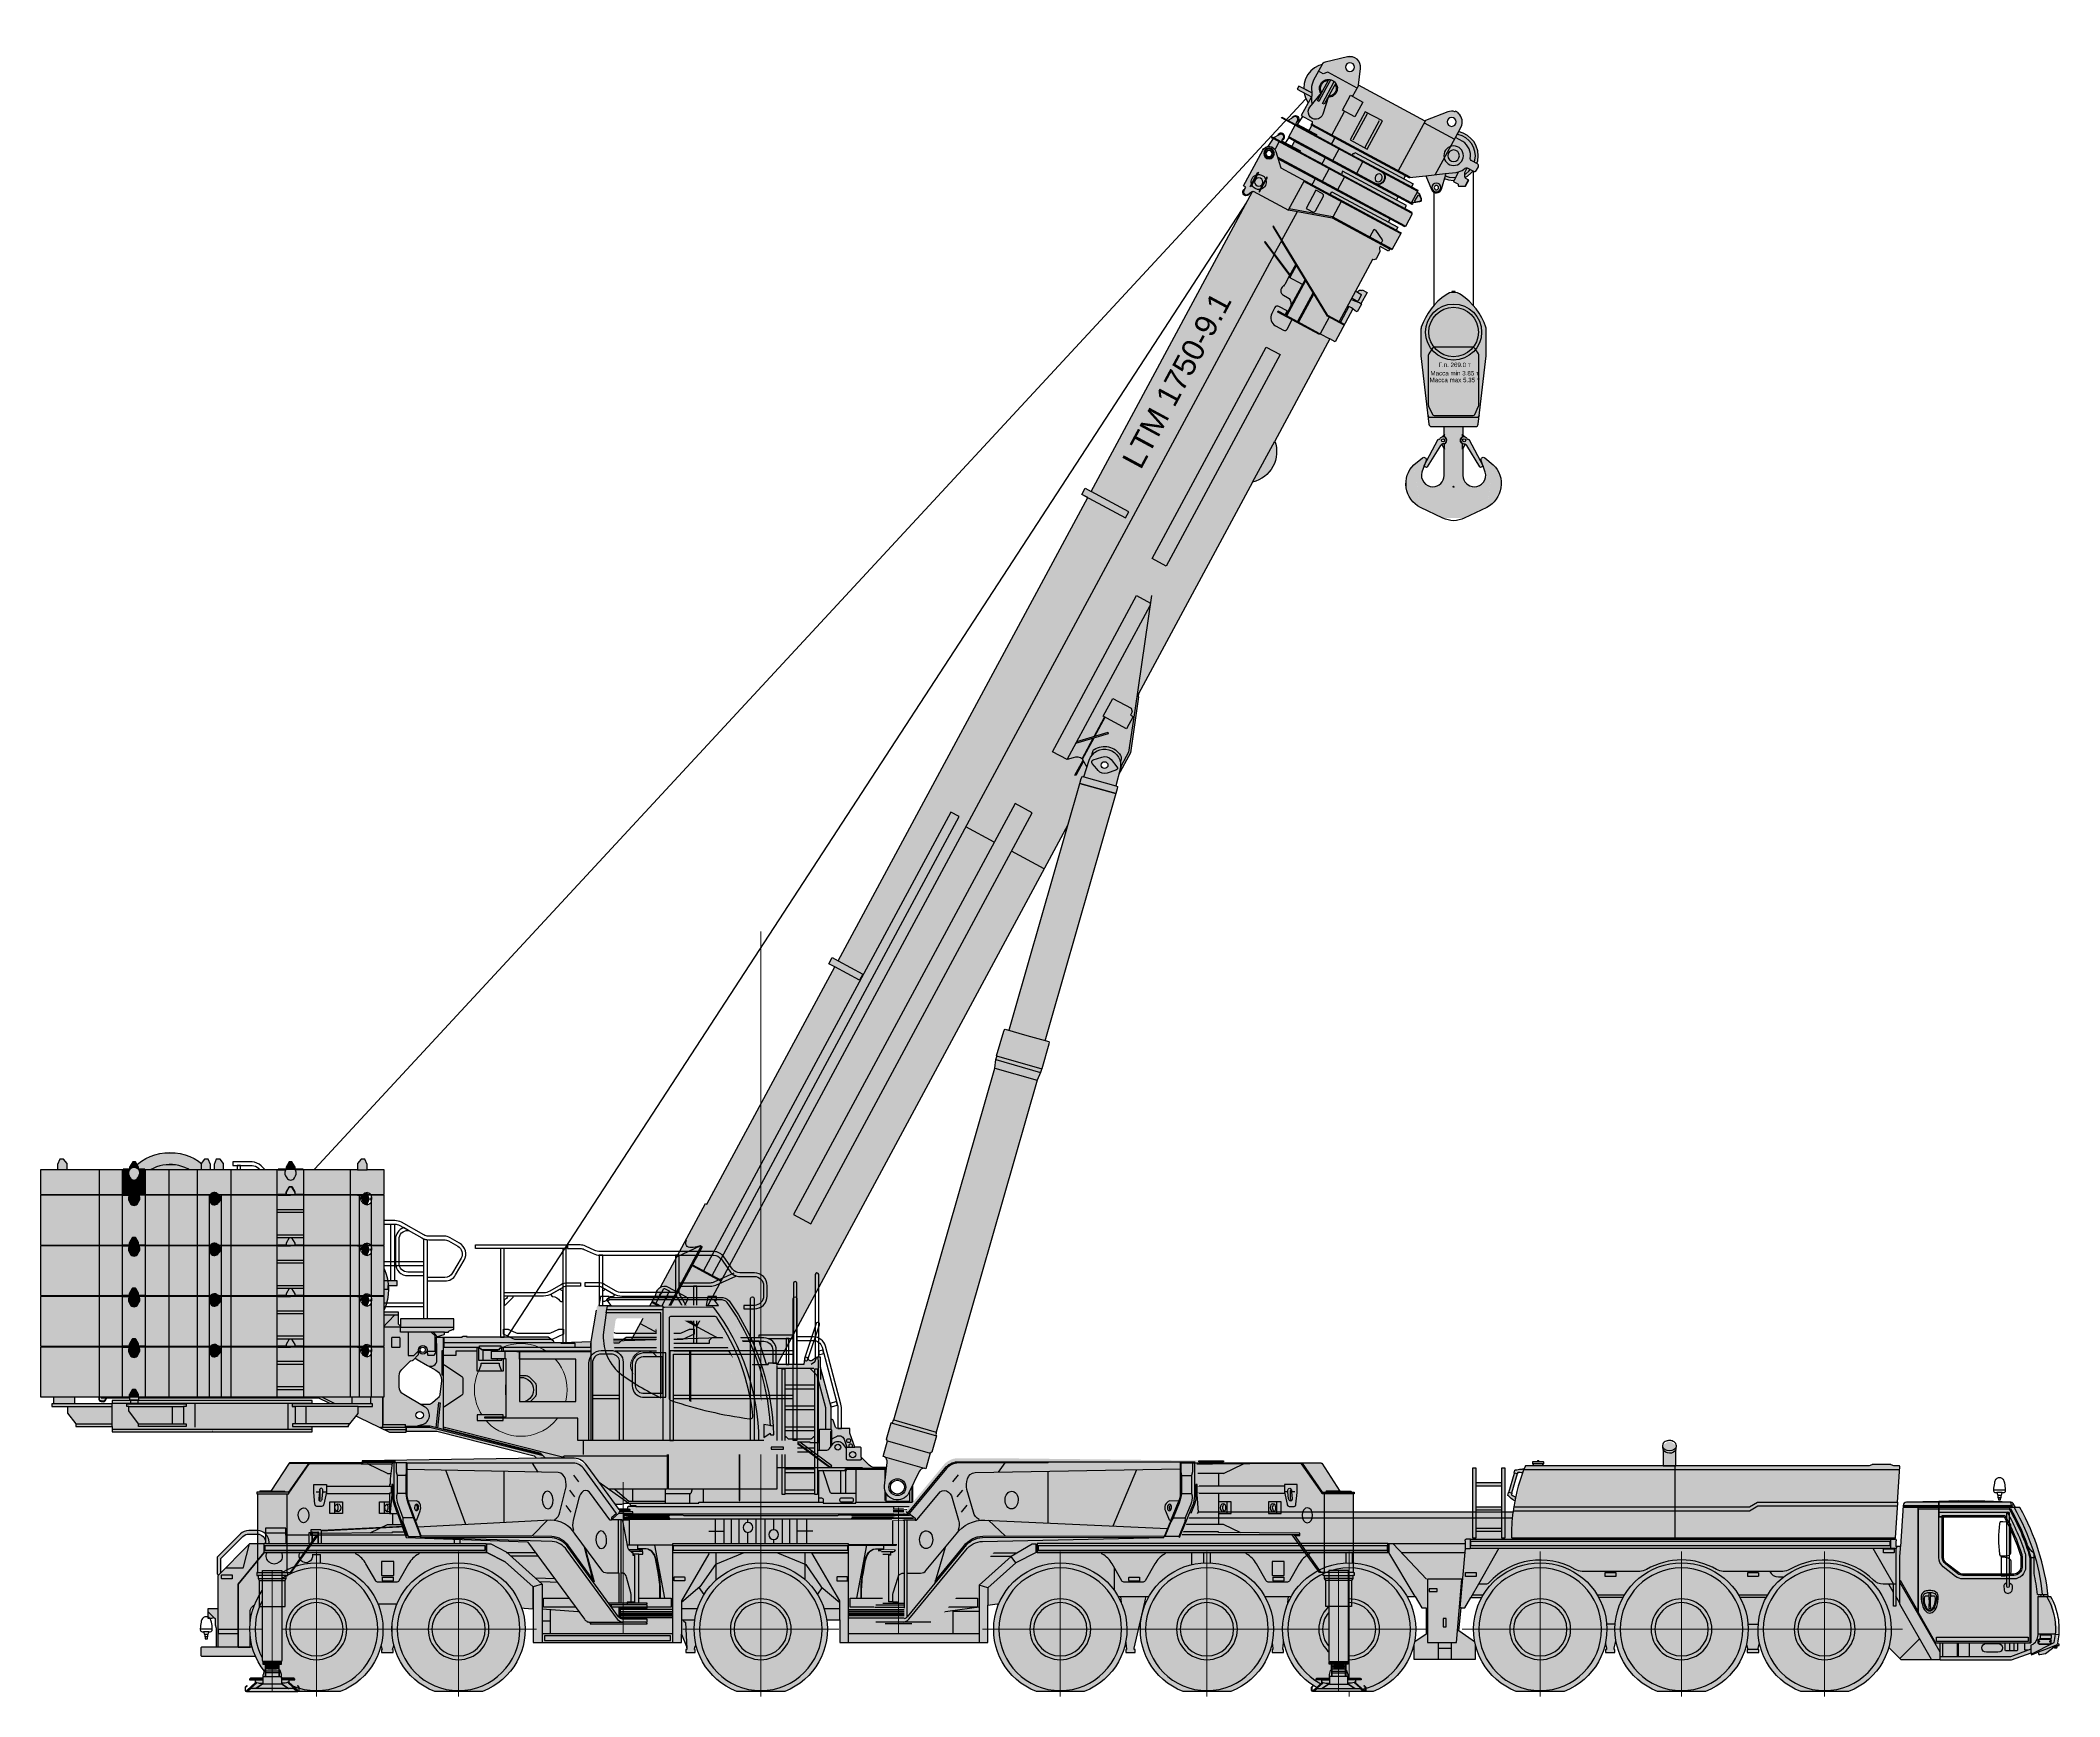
# Model space of a CAD drawing. Header units: millimetres. Extents: x -14799 to 18307, y 3609 to 39292.
# Drawn here: x -9554 to 13165, y 20651 to 39292 of the extents above; entities that cross this region are included whole.
import ezdxf
from ezdxf.enums import TextEntityAlignment as Align

# ---------------------------------------------------------------- set-up
doc = ezdxf.new("R2010")
doc.units = ezdxf.units.MM
doc.set_wipeout_variables(frame=1)
doc.layers.add('Техника. Кран LTM-1750-9.1', color=250, linetype='Continuous')
doc.layers.add('Техника. Кран LTM-1750-9.1 Штрих', color=7, linetype='Continuous', true_color=0xffcc33)
doc.styles.add('arial', font='arial.ttf')
doc.styles.get("Standard").update_dxf_attribs({"font": 'arial.ttf'})

# ---------------------------------------------------------------- blocks, each defined once
blk = doc.blocks.new('LTM 1750-9.1-20210527.204102')
at = {"color": 0, "linetype": 'ByBlock', "lineweight": -2, "transparency": 16777216}
blk.add_wipeout([(-274, -210), (-4520, -210), (-4520, 210), (-274, 210)], dxfattribs=at)
blk.add_wipeout([(6, 180), (81, 161), (141, 112), (175, 43), (177, -34), (147, -104), (89, -156), (16, -179), (6, -180), (-190, -187), (-190, -205), (-218, -210), (-274, -210), (-274, 210), (-218, 210), (-190, 205), (-190, 187)], dxfattribs=at)
at = {"layer": 'Техника. Кран LTM-1750-9.1 Штрих', "transparency": 16777216}
h = blk.add_hatch(color=256, dxfattribs=at)
h.dxf.hatch_style = 1
h.set_gradient(color1=(235, 235, 235), color2=(128, 128, 128), rotation=270, tint=1, name='INVCYLINDER')
h.paths.add_polyline_path([(-274, 210), (-274, -210), (-4520, -210), (-4520, 210)])
h = blk.add_hatch(color=256, dxfattribs=at)
h.dxf.hatch_style = 1
edge = h.paths.add_edge_path()
edge.add_arc((0, 0), 180, -88.0912, 88.0912, ccw=False)
edge.add_line((6, -180), (-190, -187))
edge.add_line((-190, -187), (-190, -205))
edge.add_line((-190, -205), (-218, -210))
edge.add_line((-218, -210), (-274, -210))
edge.add_line((-274, -210), (-274, 210))
edge.add_line((-274, 210), (-218, 210))
edge.add_line((-218, 210), (-190, 205))
edge.add_line((-190, 205), (-190, 187))
edge.add_line((-190, 187), (6, 180))
edge = h.paths.add_edge_path(flags=16)
edge.add_arc((0, 0), 38.3, 0, 360)
at = {"color": 0, "linetype": 'ByBlock', "lineweight": -2, "transparency": 16777216}
blk.add_lwpolyline([(-274, 210), (-274, -210), (-4520, -210), (-4520, 210)], close=True, dxfattribs=at)
blk.add_lwpolyline([(6, 180, -0.967228), (6, -180), (-190, -187), (-190, -205), (-218, -210), (-274, -210), (-274, 210), (-218, 210), (-190, 205), (-190, 187)], format="xyb", close=True, dxfattribs=at)
blk.add_lwpolyline([(-190, 187), (-190, -187)], dxfattribs=at)
blk.add_lwpolyline([(79, 53, -0.306263), (79, -53), (21, -139, -0.531085), (-20, -139), (-79, -53, -0.306263), (-79, 53), (-66, 72), (-21, 139, -0.531085), (20, 139), (79, 53)], format="xyb", dxfattribs=at)
blk.add_circle((0, 0), 38.3, dxfattribs=at)
blk = doc.blocks.new('LTM 1750-9.1-20210527.190856')
at = {"color": 0, "linetype": 'ByBlock', "lineweight": -2, "transparency": 16777216}
for points in [[(-16039, 144), (-16087, 228), (-16160, 290), (-16250, 323), (-16346, 324), (-16436, 292), (-16510, 231), (-16559, 149), (-16577, 55), (-16563, -40), (-16516, -124), (-16444, -187), (-16355, -222), (-16259, -224), (-16168, -194), (-16093, -135), (-16042, -53), (-16023, 40), (-16022, 50)], [(-15845, 17), (-1000, 17), (-1000, -1181), (-15845, -1181)], [(-16040, -1456), (-16087, -1373), (-16160, -1311), (-16250, -1278), (-16346, -1277), (-16436, -1309), (-16510, -1370), (-16559, -1452), (-16577, -1546), (-16562, -1641), (-16515, -1724), (-16443, -1787), (-16354, -1822), (-16258, -1824), (-16167, -1793), (-16092, -1733), (-16042, -1652), (-16023, -1558), (-16023, -1550)]]:
    blk.add_wipeout(points, dxfattribs=at)
at = {"layer": 'Техника. Кран LTM-1750-9.1 Штрих', "true_color": 0xadadad, "transparency": 16777216}
h = blk.add_hatch(color=253, dxfattribs=at)
h.dxf.hatch_style = 1
edge = h.paths.add_edge_path()
edge.add_arc((-16300, 50), 278, 0, 360)
h = blk.add_hatch(color=253, dxfattribs=at)
h.dxf.hatch_style = 1
edge = h.paths.add_edge_path()
edge.add_arc((-16300, -1550), 277, 0, 360)
at = {"color": 0, "linetype": 'ByBlock', "lineweight": -2, "transparency": 16777216}
blk.add_lwpolyline([(-1000, -279), (-1000, -1181)], dxfattribs=at)
for centre, radius in [((-16300, 50), 278), ((-16300, -1550), 277), ((-16300, -1550), 245)]:
    blk.add_circle(centre, radius, dxfattribs=at)
blk.add_wipeout([(-15845, -1230), (-15850, -1230), (-15953, -1381), (-15847, -1511), (-15847, -1511), (-15834, -1545), (-15843, -1581), (-15870, -1604), (-15906, -1608), (-15906, -1608), (-16073, -1572), (-16078, -1562), (-16148, -1664), (-16148, -1664), (-16152, -1670), (-16157, -1675), (-16161, -1680), (-16166, -1685), (-16166, -1685), (-16052, -1685), (-16052, -1685), (-16049, -1686), (-16046, -1687), (-16044, -1690), (-16044, -1693), (-16044, -1693), (-16044, -1741), (-16044, -1741), (-16043, -1743), (-16043, -1745), (-16041, -1746), (-16040, -1748), (-16031, -1753), (-16031, -1753), (-16028, -1755), (-16026, -1759), (-16026, -1763), (-16027, -1766), (-16027, -1766), (-16061, -1826), (-16061, -1832), (-16141, -1832), (-16141, -1792), (-16141, -1792), (-16142, -1787), (-16144, -1782), (-16147, -1778), (-16151, -1774), (-16151, -1774), (-16195, -1749), (-16252, -1749), (-16252, -1829), (-16252, -1829), (-16254, -1839), (-16260, -1847), (-16268, -1853), (-16278, -1855), (-16278, -1855), (-16300, -1855), (-16322, -1855), (-16322, -1855), (-16332, -1853), (-16340, -1847), (-16346, -1839), (-16348, -1829), (-16348, -1829), (-16348, -1749), (-16348, -1749), (-16349, -1743), (-16352, -1737), (-16356, -1733), (-16361, -1730), (-16361, -1730), (-16361, -1730), (-16411, -1705), (-16451, -1667), (-16478, -1618), (-16490, -1564), (-16490, -1564), (-16490, -1470), (-16625, -1470), (-16625, -1470), (-16666, -1463), (-16702, -1442), (-16729, -1410), (-16743, -1372), (-16743, -1372), (-16743, -1372), (-16743, -1371), (-16744, -1370), (-16744, -1370), (-16745, -1370), (-16750, -1370), (-16750, -1330), (-16745, -1330), (-16745, -1330), (-16744, -1330), (-16744, -1329), (-16743, -1329), (-16743, -1328), (-16743, -1328), (-16743, -1328), (-16738, -1309), (-16729, -1291), (-16718, -1274), (-16704, -1259), (-16500, -1082), (-16492, -1082), (-16492, -231), (-16669, -162), (-16669, -162), (-16716, -129), (-16742, -78), (-16741, -20), (-16714, 30), (-16714, 30), (-16541, 223), (-16541, 223), (-16533, 230), (-16524, 236), (-16514, 239), (-16503, 240), (-16503, 240), (-16302, 240), (-16302, 240), (-16277, 238), (-16253, 234), (-16229, 226), (-16207, 215), (-16207, 215), (-16165, 191), (-16165, 353), (-16125, 353), (-16125, 173), (-15885, 173), (-15885, 33), (-15867, 25), (-15857, 14), (-15857, 28), (-15845, 28), (-15845, 17), (-15845, -1082)], dxfattribs=at)
at = {"layer": 'Техника. Кран LTM-1750-9.1 Штрих', "transparency": 16777216}
h = blk.add_hatch(color=256, dxfattribs=at)
h.dxf.hatch_style = 1
edge = h.paths.add_edge_path(flags=16)
edge.add_arc((-16625, -50), 50, 0, 360)
edge = h.paths.add_edge_path(flags=16)
edge.add_arc((-16625, -1350), 50, 0, 360)
edge = h.paths.add_edge_path(flags=16)
edge.add_arc((-15892, -1550), 25, 0, 360)
edge = h.paths.add_edge_path()
edge.add_line((-15845, -1082), (-15845, -1230))
edge.add_line((-15845, -1230), (-15850, -1230))
edge.add_line((-15850, -1230), (-15953, -1381))
edge.add_line((-15953, -1381), (-15847, -1511))
edge.add_arc((-15894, -1549), 60, -102.2575, 39.0939, ccw=False)
edge.add_line((-15906, -1608), (-16073, -1572))
edge.add_line((-16073, -1572), (-16078, -1562))
edge.add_line((-16078, -1562), (-16148, -1664))
edge.add_arc((-16300, -1550), 190, 314.7358, 323.1179, ccw=False)
edge.add_line((-16166, -1685), (-16052, -1685))
edge.add_arc((-16052, -1693), 8, -0.0003, 90.0003, ccw=False)
edge.add_line((-16044, -1693), (-16044, -1741))
edge.add_arc((-16036, -1741), 8, 180.0002, 239.9997)
edge.add_line((-16040, -1748), (-16031, -1753))
edge.add_arc((-16036, -1761), 10, -30.0013, 60.0008, ccw=False)
edge.add_line((-16027, -1766), (-16061, -1826))
edge.add_line((-16061, -1826), (-16061, -1832))
edge.add_line((-16061, -1832), (-16141, -1832))
edge.add_line((-16141, -1832), (-16141, -1792))
edge.add_arc((-16161, -1792), 20, 359.9997, 420.0005)
edge.add_line((-16151, -1774), (-16195, -1749))
edge.add_line((-16195, -1749), (-16252, -1749))
edge.add_line((-16252, -1749), (-16252, -1829))
edge.add_arc((-16278, -1829), 26, -90.0001, 0.0001, ccw=False)
edge.add_line((-16278, -1855), (-16300, -1855))
edge.add_line((-16300, -1855), (-16322, -1855))
edge.add_arc((-16322, -1829), 26, 180.0001, 270, ccw=False)
edge.add_line((-16348, -1829), (-16348, -1749))
edge.add_arc((-16368, -1749), 20, 0.0003, 69.486)
edge.add_arc((-16301, -1551), 189, 184.135, 251.6373, ccw=False)
edge.add_line((-16490, -1564), (-16490, -1470))
edge.add_line((-16490, -1470), (-16625, -1470))
edge.add_arc((-16625, -1350), 120, 190.3889, 270, ccw=False)
edge.add_arc((-16745, -1372), 2, 10.3889, 90.0021)
edge.add_line((-16745, -1370), (-16750, -1370))
edge.add_line((-16750, -1370), (-16750, -1330))
edge.add_line((-16750, -1330), (-16745, -1330))
edge.add_arc((-16745, -1328), 2, 269.998, 349.6111)
edge.add_arc((-16625, -1350), 120, 131.042, 169.6111, ccw=False)
edge.add_line((-16704, -1259), (-16500, -1082))
edge.add_line((-16500, -1082), (-16492, -1082))
edge.add_line((-16492, -1082), (-16492, -231))
edge.add_line((-16492, -231), (-16669, -162))
edge.add_arc((-16625, -50), 120, 138.0607, 248.6385, ccw=False)
edge.add_line((-16714, 30), (-16541, 223))
edge.add_arc((-16503, 190), 50, 89.9997, 138.0606, ccw=False)
edge.add_line((-16503, 240), (-16302, 240))
edge.add_arc((-16302, 50), 190, 60.1153, 89.9997, ccw=False)
edge.add_line((-16207, 215), (-16165, 191))
edge.add_line((-16165, 191), (-16165, 353))
edge.add_line((-16165, 353), (-16125, 353))
edge.add_line((-16125, 353), (-16125, 173))
edge.add_line((-16125, 173), (-15885, 173))
edge.add_line((-15885, 173), (-15885, 33))
edge.add_line((-15885, 33), (-15867, 25))
edge.add_line((-15867, 25), (-15857, 14))
edge.add_line((-15857, 14), (-15857, 28))
edge.add_line((-15857, 28), (-15845, 28))
edge.add_line((-15845, 28), (-15845, 17))
edge.add_line((-15845, 17), (-15845, -1082))
at = {"layer": 'Техника. Кран LTM-1750-9.1 Штрих', "true_color": 0xadadad, "transparency": 16777216}
h = blk.add_hatch(color=253, dxfattribs=at)
h.dxf.hatch_style = 1
h.paths.add_polyline_path([(-15845, 17), (-1000, 17), (-1000, -279), (-15845, -279)])
at = {"layer": 'Техника. Кран LTM-1750-9.1 Штрих', "transparency": 16777216}
h = blk.add_hatch(color=256, dxfattribs=at)
h.dxf.hatch_style = 1
h.set_gradient(color1=(173, 173, 173), color2=(128, 128, 128), rotation=270, tint=1)
h.paths.add_polyline_path([(-1000, -1181), (-15845, -1181), (-15845, -279), (-1000, -279)])
at = {"color": 0, "linetype": 'ByBlock', "lineweight": -2, "transparency": 16777216}
for p, q in [((-16348, -234), (-16484, -234)), ((-15845, -234), (-16158, -234)), ((-1000, -279), (-15845, -279)), ((-16255, -469), (-15915, -469)), ((-15915, -629), (-16255, -629)), ((-16492, -1082), (-15857, -1082)), ((-16467, -1082), (-16467, -1470)), ((-16015, -1470), (-16490, -1470))]:
    blk.add_line(p, q, dxfattribs=at)
blk.add_lwpolyline([(-15845, -1082), (-15845, -1230), (-15850, -1230), (-15953, -1381), (-15847, -1511, -0.709032), (-15906, -1608), (-16073, -1572), (-16078, -1562), (-16148, -1664, -0.03659), (-16166, -1685), (-16052, -1685, -0.414217), (-16044, -1693), (-16044, -1741, 0.267947), (-16040, -1748), (-16031, -1753, -0.414224), (-16027, -1766), (-16061, -1826), (-16061, -1832), (-16141, -1832), (-16141, -1792, 0.267953), (-16151, -1774), (-16195, -1749), (-16252, -1749), (-16252, -1829, -0.414215), (-16278, -1855), (-16300, -1855), (-16322, -1855, -0.414213), (-16348, -1829), (-16348, -1749, 0.312833), (-16361, -1730, -0.303358), (-16490, -1564), (-16490, -1470), (-16625, -1470, -0.36205), (-16743, -1372, 0.36206), (-16745, -1370), (-16750, -1370), (-16750, -1330), (-16745, -1330, 0.362059), (-16743, -1328, -0.169896), (-16704, -1259), (-16500, -1082), (-16492, -1082), (-16492, -231), (-16669, -162, -0.523776), (-16714, 30), (-16541, 223, -0.212834), (-16503, 240), (-16302, 240, -0.131139), (-16207, 215), (-16165, 191), (-16165, 353), (-16125, 353), (-16125, 173), (-15885, 173), (-15885, 33), (-15867, 25), (-15857, 14), (-15857, 28), (-15845, 28), (-15845, 17)], format="xyb", close=True, dxfattribs=at)
for points in [[(-16457, -234), (-16457, 140), (-16417, 180), (-16417, 240)], [(-16399, 74), (-16286, 74), (-16120, 74), (-16120, 94), (-16286, 94), (-16391, 94)], [(-16391, 6), (-16120, 6), (-16120, 28), (-16399, 28)], [(-16165, 191), (-16134, 173), (-16125, 173)], [(-16058, 125), (-16068, 134), (-16074, 138), (-16134, 173)], [(-15857, 14), (-15857, -1230)], [(-16484, -234), (-16492, -231)], [(-15850, -1230), (-15857, -1230)], [(-15953, -1381), (-16078, -1562)], [(-16061, -1826), (-16141, -1826)]]:
    blk.add_lwpolyline(points, dxfattribs=at)
for points in [[(-16218, 6), (-16016, -33, 1.214487), (-16016, 133), (-16218, 94)], [(-16166, -1685, -0.114008), (-16239, -1730, 0.313642), (-16252, -1749)]]:
    blk.add_lwpolyline(points, format="xyb", dxfattribs=at)
for points in [[(-15845, 17), (-1000, 17), (-1000, -279), (-15845, -279)], [(-16158, -365), (-16158, -205), (-16348, -205), (-16348, -365)], [(-15905, -659), (-16265, -659), (-16265, -439), (-15905, -439)], [(-1000, -1181), (-15845, -1181), (-15845, -279), (-1000, -279)]]:
    blk.add_lwpolyline(points, close=True, dxfattribs=at)
for centre, radius in [((-16625, -50), 50), ((-16625, -1350), 50), ((-16300, -1550), 110), ((-16300, -1550), 65), ((-15894, -1549), 50), ((-15892, -1550), 25)]:
    blk.add_circle(centre, radius, dxfattribs=at)
for radius, start, end in [(101, 25.6898, 334.3102), (88.5, 29.8557, 150.1867), (88.5, 209.8134, 330.229)]:
    blk.add_arc((-16300, 50), radius, start, end, dxfattribs=at)
blk = doc.blocks.new('LTM 1750-9.1-20210527.19301')
at = {"color": 0, "linetype": 'ByBlock', "lineweight": -2, "transparency": 16777216}
blk.add_wipeout([(-15597, 103), (-1000, 103), (-1000, -1220), (-15597, -1220)], dxfattribs=at)
blk.add_wipeout([(-15757, 358), (-15767, 358), (-15767, 278), (-15772, 278), (-15811, 253), (-15811, 253), (-15845, 242), (-15857, 209), (-15837, 179), (-15802, 177), (-15791, 183), (-15767, 183), (-15767, 168), (-15779, 168), (-15779, -79), (-15767, -79), (-15767, -543), (-15789, -543), (-15789, -553), (-15804, -553), (-15804, -1299), (-15767, -1299), (-15767, -1380), (-15757, -1380), (-15757, -1382), (-15745, -1382), (-15745, -1405), (-15745, -1405), (-15745, -1406), (-15745, -1407), (-15744, -1407), (-15744, -1408), (-15744, -1408), (-15703, -1457), (-15703, -1457), (-15694, -1464), (-15682, -1467), (-15670, -1464), (-15661, -1457), (-15661, -1457), (-15620, -1407), (-15620, -1407), (-15620, -1407), (-15619, -1406), (-15619, -1405), (-15619, -1404), (-15619, -1404), (-15619, -1382), (-15607, -1382), (-15607, -1401), (-15597, -1401), (-15597, 174), (-15607, 174), (-15607, 183), (-15757, 183), (-15757, -1380)], dxfattribs=at)
at = {"layer": 'Техника. Кран LTM-1750-9.1 Штрих', "transparency": 16777216}
h = blk.add_hatch(color=256, dxfattribs=at)
h.dxf.hatch_style = 1
edge = h.paths.add_edge_path()
edge.add_line((-15757, -1380), (-15757, 358))
edge.add_line((-15757, 358), (-15767, 358))
edge.add_line((-15767, 358), (-15767, 278))
edge.add_line((-15767, 278), (-15772, 278))
edge.add_line((-15772, 278), (-15811, 253))
edge.add_arc((-15817, 213), 40, 81.5941, 311.4102)
edge.add_line((-15791, 183), (-15767, 183))
edge.add_line((-15767, 183), (-15767, 168))
edge.add_line((-15767, 168), (-15779, 168))
edge.add_line((-15779, 168), (-15779, -79))
edge.add_line((-15779, -79), (-15767, -79))
edge.add_line((-15767, -79), (-15767, -543))
edge.add_line((-15767, -543), (-15789, -543))
edge.add_line((-15789, -543), (-15789, -553))
edge.add_line((-15789, -553), (-15804, -553))
edge.add_line((-15804, -553), (-15804, -1299))
edge.add_line((-15804, -1299), (-15767, -1299))
edge.add_line((-15767, -1299), (-15767, -1380))
edge.add_line((-15767, -1380), (-15757, -1380))
edge.add_line((-15757, -1380), (-15757, -1382))
edge.add_line((-15757, -1382), (-15745, -1382))
edge.add_line((-15745, -1382), (-15745, -1405))
edge.add_arc((-15740, -1405), 5, 180.0014, 220.0026)
edge.add_line((-15744, -1408), (-15703, -1457))
edge.add_arc((-15682, -1439), 27.5, 219.9999, 320.3937)
edge.add_line((-15661, -1457), (-15620, -1407))
edge.add_arc((-15624, -1404), 5, 320.3902, 359.9978)
edge.add_line((-15619, -1404), (-15619, -1382))
edge.add_line((-15619, -1382), (-15607, -1382))
edge.add_line((-15607, -1382), (-15607, -1401))
edge.add_line((-15607, -1401), (-15597, -1401))
edge.add_line((-15597, -1401), (-15597, 174))
edge.add_line((-15597, 174), (-15607, 174))
edge.add_line((-15607, 174), (-15607, 183))
edge.add_line((-15607, 183), (-15757, 183))
edge.add_line((-15757, 183), (-15757, -1380))
at = {"layer": 'Техника. Кран LTM-1750-9.1 Штрих', "true_color": 0xadadad, "transparency": 16777216}
h = blk.add_hatch(color=253, dxfattribs=at)
h.dxf.hatch_style = 1
h.paths.add_polyline_path([(-15597, 103), (-1000, 103), (-1000, -290), (-15597, -290)])
at = {"layer": 'Техника. Кран LTM-1750-9.1 Штрих', "transparency": 16777216}
h = blk.add_hatch(color=256, dxfattribs=at)
h.dxf.hatch_style = 1
h.set_gradient(color1=(173, 173, 173), color2=(128, 128, 128), rotation=270, tint=1)
h.paths.add_polyline_path([(-1000, -290), (-15597, -290), (-15597, -1220), (-1000, -1220)])
at = {"color": 0, "linetype": 'ByBlock', "transparency": 16777216}
for p, q in [((-15607, -1382), (-15607, 174)), ((-15607, -379), (-15757, -379)), ((-15757, -681), (-15607, -681))]:
    blk.add_line(p, q, dxfattribs=at)
for points in [[(-15757, -1380), (-15757, 358), (-15767, 358), (-15767, 278), (-15772, 278), (-15811, 253, 1.566909), (-15791, 183), (-15767, 183), (-15767, 168), (-15779, 168), (-15779, -79), (-15767, -79), (-15767, -543), (-15789, -543), (-15789, -553), (-15804, -553), (-15804, -1299), (-15767, -1299), (-15767, -1380), (-15757, -1380), (-15757, -1382), (-15745, -1382), (-15745, -1405, 0.176332), (-15744, -1408), (-15703, -1457, 0.468401), (-15661, -1457), (-15620, -1407, 0.174562), (-15619, -1404), (-15619, -1382), (-15607, -1382), (-15607, -1401), (-15597, -1401), (-15597, 174), (-15607, 174), (-15607, 183), (-15757, 183)], [(-15701, -1455, 0.464662), (-15663, -1455), (-15638, -1425, 0.642747), (-15646, -1409), (-15718, -1409, 0.640424), (-15726, -1425)]]:
    blk.add_lwpolyline(points, format="xyb", close=True, dxfattribs=at)
blk.add_lwpolyline([(-15791, 183), (-15817, 183, -0.746708), (-15833, 239), (-15811, 253)], format="xyb", dxfattribs=at)
for points in [[(-15767, 278), (-15767, 183)], [(-15767, 168), (-15767, -79)], [(-15767, -543), (-15767, -1299)], [(-15745, -1382), (-15619, -1382)]]:
    blk.add_lwpolyline(points, dxfattribs=at)
for points in [[(-15597, 103), (-1000, 103), (-1000, -290), (-15597, -290)], [(-1000, -290), (-15597, -290), (-15597, -1220), (-1000, -1220)]]:
    blk.add_lwpolyline(points, close=True, dxfattribs=at)
blk.add_ellipse((-15682, -925), major_axis=(46.5, -0.4), ratio=0.853631, dxfattribs=at)
for centre in [(-15682, -925), (-15682, -932)]:
    blk.add_ellipse(centre, major_axis=(75, 0), ratio=0.870932, start_param=3.141593, end_param=6.283185, dxfattribs=at)
blk = doc.blocks.new('LTM 1750-9.1-20210527.19441901')
at = {"color": 0, "linetype": 'ByBlock', "lineweight": -2, "transparency": 16777216}
blk.add_wipeout([(-15337, 160), (-1000, 160), (-1000, -1260), (-15337, -1260)], dxfattribs=at)
blk.add_wipeout([(-15337, 373), (-15337, -1441), (-15347, -1441), (-15347, -1451), (-15507, -1451), (-15507, -1441), (-15517, -1441), (-15517, -1349), (-15554, -1349), (-15554, -532), (-15539, -532), (-15539, -538), (-15517, -538), (-15517, -13), (-15529, -13), (-15529, 230), (-15541, 230), (-15541, 230), (-15575, 221), (-15603, 243), (-15603, 278), (-15574, 299), (-15561, 300), (-15522, 325), (-15517, 325), (-15517, 355), (-15507, 355), (-15507, 330), (-15347, 344), (-15347, 373)], dxfattribs=at)
at = {"layer": 'Техника. Кран LTM-1750-9.1 Штрих', "transparency": 16777216}
h = blk.add_hatch(color=256, dxfattribs=at)
h.dxf.hatch_style = 1
edge = h.paths.add_edge_path()
edge.add_line((-15347, 373), (-15337, 373))
edge.add_line((-15337, 373), (-15337, -1441))
edge.add_line((-15337, -1441), (-15347, -1441))
edge.add_line((-15347, -1441), (-15347, -1451))
edge.add_line((-15347, -1451), (-15507, -1451))
edge.add_line((-15507, -1451), (-15507, -1441))
edge.add_line((-15507, -1441), (-15517, -1441))
edge.add_line((-15517, -1441), (-15517, -1349))
edge.add_line((-15517, -1349), (-15554, -1349))
edge.add_line((-15554, -1349), (-15554, -532))
edge.add_line((-15554, -532), (-15539, -532))
edge.add_line((-15539, -532), (-15539, -538))
edge.add_line((-15539, -538), (-15517, -538))
edge.add_line((-15517, -538), (-15517, -13))
edge.add_line((-15517, -13), (-15529, -13))
edge.add_line((-15529, -13), (-15529, 230))
edge.add_line((-15529, 230), (-15541, 230))
edge.add_arc((-15567, 260), 40, 81.5954, 311.4099, ccw=False)
edge.add_line((-15561, 300), (-15522, 325))
edge.add_line((-15522, 325), (-15517, 325))
edge.add_line((-15517, 325), (-15517, 355))
edge.add_line((-15517, 355), (-15507, 355))
edge.add_line((-15507, 355), (-15507, 330))
edge.add_line((-15507, 330), (-15347, 344))
edge.add_line((-15347, 344), (-15347, 373))
at = {"layer": 'Техника. Кран LTM-1750-9.1 Штрих', "true_color": 0xadadad, "transparency": 16777216}
h = blk.add_hatch(color=253, dxfattribs=at)
h.dxf.hatch_style = 1
h.paths.add_polyline_path([(-15337, 160), (-1000, 160), (-1000, -305), (-15337, -305)])
at = {"layer": 'Техника. Кран LTM-1750-9.1 Штрих', "transparency": 16777216}
h = blk.add_hatch(color=256, dxfattribs=at)
h.dxf.hatch_style = 1
h.set_gradient(color1=(173, 173, 173), color2=(128, 128, 128), rotation=270, tint=1)
h.paths.add_polyline_path([(-1000, -305), (-15337, -305), (-15337, -1260), (-1000, -1260)])
at = {"color": 0, "linetype": 'ByBlock', "lineweight": -2, "transparency": 16777216}
for p, q in [((-15517, -307), (-15517, 325)), ((-15507, -1441), (-15507, 330)), ((-15347, 251), (-15507, 251)), ((-15347, -1441), (-15347, 344)), ((-15347, -387), (-15507, -387)), ((-15517, -538), (-15517, -1349)), ((-15347, -584), (-15507, -584))]:
    blk.add_line(p, q, dxfattribs=at)
blk.add_lwpolyline([(-15347, 373), (-15337, 373), (-15337, -1441), (-15347, -1441), (-15347, -1451), (-15507, -1451), (-15507, -1441), (-15517, -1441), (-15517, -1349), (-15554, -1349), (-15554, -532), (-15539, -532), (-15539, -538), (-15517, -538), (-15517, -13), (-15529, -13), (-15529, 230), (-15541, 230, -1.566886), (-15561, 300), (-15522, 325), (-15517, 325), (-15517, 355), (-15507, 355), (-15507, 330), (-15347, 344)], format="xyb", close=True, dxfattribs=at)
blk.add_lwpolyline([(-15541, 230), (-15567, 230, -0.746708), (-15583, 285), (-15561, 300)], format="xyb", dxfattribs=at)
for points in [[(-15337, 160), (-1000, 160), (-1000, -305), (-15337, -305)], [(-1000, -305), (-15337, -305), (-15337, -1260), (-1000, -1260)]]:
    blk.add_lwpolyline(points, close=True, dxfattribs=at)
blk = doc.blocks.new('LTM 1750-9.1-20210527.195212')
at = {"color": 0, "linetype": 'ByBlock', "lineweight": -2, "transparency": 16777216}
blk.add_wipeout([(-8368, -1527), (-8298, -1499), (-8245, -1446), (-8218, -1376), (-8220, -1301), (-8220, -1301), (-594, -1301), (-589, -1292), (-578, -1298), (-550, -1249), (-541, -1254), (-448, -1092), (-456, -1087), (-376, -948), (-60, -948), (-60, -933), (-75, -933), (5, -853), (5, -599), (-60, -599), (-60, -555), (-49, -540), (222, -158), (222, -158), (263, -72), (272, 22), (248, 114), (194, 192), (116, 247), (24, 272), (0, 273), (-755, 273), (-755, 273), (-764, 276), (-772, 278), (-781, 280), (-790, 280), (-790, 280), (-810, 280), (-810, 280), (-820, 279), (-829, 278), (-838, 275), (-847, 272), (-847, 272), (-847, 272), (-852, 270), (-857, 269), (-863, 268), (-868, 267), (-1928, 267), (-1928, 250), (-4960, 250), (-4960, 325), (-5040, 325), (-5040, 250), (-10960, 249), (-10960, 325), (-11040, 325), (-11040, 249), (-14872, 249), (-14839, 270), (-14839, 270), (-14805, 281), (-14793, 315), (-14813, 345), (-14848, 347), (-14859, 340), (-14880, 340), (-14880, 370), (-15337, 370), (-15337, 370), (-15381, 357), (-15411, 321), (-15415, 274), (-15394, 233), (-15394, 233), (-15257, 97), (-15257, -536), (-15294, -536), (-15294, -1380), (-15257, -1380), (-15257, -1440), (-15037, -1440), (-15037, -1415), (-15008, -1415), (-15008, -1308), (-15008, -1308), (-15001, -1307), (-14994, -1309), (-14987, -1311), (-14981, -1315), (-14981, -1315), (-14981, -1315), (-14975, -1321), (-14969, -1326), (-14962, -1330), (-14955, -1333), (-14955, -1333), (-14873, -1333), (-14873, -1333), (-14861, -1331), (-14851, -1325), (-14844, -1316), (-14840, -1305), (-14840, -1305), (-14840, -1301), (-14435, -1301), (-14435, -1326), (-14440, -1326), (-14440, -1326), (-14453, -1328), (-14465, -1336), (-14472, -1347), (-14475, -1361), (-14475, -1361), (-14482, -1361), (-14482, -1423), (-14339, -1423), (-14339, -1429), (-14241, -1429), (-14240, -1404), (-14244, -1370), (-13824, -1370), (-13824, -1301), (-12519, -1301), (-12519, -1301), (-12437, -1369), (-12337, -1410), (-12230, -1418), (-12125, -1394), (-12033, -1338), (-11995, -1301), (-9288, -1301), (-9258, -1311), (-9258, -1317), (-8659, -1535), (-8368, -1535)], dxfattribs=at)
at = {"layer": 'Техника. Кран LTM-1750-9.1 Штрих', "transparency": 16777216}
h = blk.add_hatch(color=256, dxfattribs=at)
h.dxf.hatch_style = 1
edge = h.paths.add_edge_path(flags=16)
edge.add_arc((-8400, -1345), 104, 0, 360)
edge = h.paths.add_edge_path()
edge.add_arc((-8400, -1345), 185, 279.9607, 373.9184)
edge.add_line((-8220, -1301), (-594, -1301))
edge.add_line((-594, -1301), (-589, -1292))
edge.add_line((-589, -1292), (-578, -1298))
edge.add_line((-578, -1298), (-550, -1249))
edge.add_line((-550, -1249), (-541, -1254))
edge.add_line((-541, -1254), (-448, -1092))
edge.add_line((-448, -1092), (-456, -1087))
edge.add_line((-456, -1087), (-376, -948))
edge.add_line((-376, -948), (-60, -948))
edge.add_line((-60, -948), (-60, -933))
edge.add_line((-60, -933), (-75, -933))
edge.add_line((-75, -933), (5, -853))
edge.add_line((5, -853), (5, -599))
edge.add_line((5, -599), (-60, -599))
edge.add_line((-60, -599), (-60, -555))
edge.add_line((-60, -555), (-49, -540))
edge.add_line((-49, -540), (222, -158))
edge.add_arc((0, 0), 273, 324.5521, 450)
edge.add_line((0, 273), (-755, 273))
edge.add_arc((-790, 190), 90, 67.2532, 90)
edge.add_line((-790, 280), (-810, 280))
edge.add_arc((-810, 190), 90, 89.9999, 114.3957)
edge.add_arc((-870, 326), 59, 271.881, 292.5149, ccw=False)
edge.add_line((-868, 267), (-1928, 267))
edge.add_line((-1928, 267), (-1928, 250))
edge.add_line((-1928, 250), (-4960, 250))
edge.add_line((-4960, 250), (-4960, 325))
edge.add_line((-4960, 325), (-5040, 325))
edge.add_line((-5040, 325), (-5040, 250))
edge.add_line((-5040, 250), (-10960, 249))
edge.add_line((-10960, 249), (-10960, 325))
edge.add_line((-10960, 325), (-11040, 325))
edge.add_line((-11040, 325), (-11040, 249))
edge.add_line((-11040, 249), (-14872, 249))
edge.add_line((-14872, 249), (-14839, 270))
edge.add_arc((-14833, 310), 40, 261.5942, 491.4094)
edge.add_line((-14859, 340), (-14880, 340))
edge.add_line((-14880, 340), (-14880, 370))
edge.add_line((-14880, 370), (-15337, 370))
edge.add_arc((-15337, 290), 80, 90.0001, 225.0001)
edge.add_line((-15394, 233), (-15257, 97))
edge.add_line((-15257, 97), (-15257, -536))
edge.add_line((-15257, -536), (-15294, -536))
edge.add_line((-15294, -536), (-15294, -1380))
edge.add_line((-15294, -1380), (-15257, -1380))
edge.add_line((-15257, -1380), (-15257, -1440))
edge.add_line((-15257, -1440), (-15037, -1440))
edge.add_line((-15037, -1440), (-15037, -1415))
edge.add_line((-15037, -1415), (-15008, -1415))
edge.add_line((-15008, -1415), (-15008, -1308))
edge.add_arc((-15003, -1342), 35, 50.6293, 97.4436, ccw=False)
edge.add_arc((-14935, -1275), 61.3, 220.7576, 251.2037)
edge.add_line((-14955, -1333), (-14873, -1333))
edge.add_arc((-14872, -1301), 32.8, 269.1145, 352.4723)
edge.add_line((-14840, -1305), (-14840, -1301))
edge.add_line((-14840, -1301), (-14435, -1301))
edge.add_line((-14435, -1301), (-14435, -1326))
edge.add_line((-14435, -1326), (-14440, -1326))
edge.add_arc((-14440, -1361), 35, 89.9178, 180.2661)
edge.add_line((-14475, -1361), (-14482, -1361))
edge.add_line((-14482, -1361), (-14482, -1423))
edge.add_line((-14482, -1423), (-14339, -1423))
edge.add_line((-14339, -1423), (-14339, -1429))
edge.add_line((-14339, -1429), (-14241, -1429))
edge.add_line((-14241, -1429), (-14240, -1404))
edge.add_line((-14240, -1404), (-14244, -1370))
edge.add_line((-14244, -1370), (-13824, -1370))
edge.add_line((-13824, -1370), (-13824, -1301))
edge.add_line((-13824, -1301), (-12519, -1301))
edge.add_arc((-12257, -1070), 349, 221.2679, 318.7321)
edge.add_line((-11995, -1301), (-9288, -1301))
edge.add_line((-9288, -1301), (-9258, -1311))
edge.add_line((-9258, -1311), (-9258, -1317))
edge.add_line((-9258, -1317), (-8659, -1535))
edge.add_line((-8659, -1535), (-8368, -1535))
edge.add_line((-8368, -1535), (-8368, -1527))
edge = h.paths.add_edge_path(flags=16)
edge.add_arc((-15337, 290), 34.4, 0, 360)
edge = h.paths.add_edge_path(flags=16)
edge.add_arc((0, 0), 140, 0, 360)
at = {"color": 0, "linetype": 'ByBlock', "lineweight": -2, "transparency": 16777216}
for p, q in [((-670, -298), (-670, 273)), ((-660, -1301), (-660, 273)), ((-660, -298), (-660, 273)), ((-390, 273), (-390, -948)), ((-1251, 69), (-1250, -298)), ((-1240, 69), (-1240, -298)), ((-15247, -1440), (-15247, -205)), ((-14548, -300), (-14915, -300)), ((-14371, -298), (-14247, -565)), ((-14362, -299), (-660, -298)), ((-7048, -664), (-7048, -300)), ((-15247, -681), (-15047, -681)), ((-14383, -565), (-14230, -565)), ((-14376, -577), (-14218, -577)), ((-14218, -740), (-14218, -565)), ((-60, -555), (-390, -555)), ((-13824, -752), (-14274, -752)), ((-14186, -890), (-13824, -890)), ((-14186, -902), (-13824, -902)), ((-13824, -740), (-13824, -1171)), ((-7050, -1301), (-7050, -884)), ((-8254, -944), (-10224, -944)), ((-8628, -1088), (-8876, -1088)), ((-8635, -1095), (-8876, -1095)), ((-8484, -944), (-8746, -1206)), ((-8463, -944), (-8735, -1216)), ((-8342, -1095), (-8614, -1095)), ((-8343, -1088), (-8607, -1088)), ((-14038, -1180), (-13824, -1180)), ((-8735, -1216), (-8746, -1206))]:
    blk.add_line(p, q, dxfattribs=at)
for points in [[(-8368, -1527, 0.434593), (-8220, -1301), (-594, -1301), (-589, -1292), (-578, -1298), (-550, -1249), (-541, -1254), (-448, -1092), (-456, -1087), (-376, -948), (-60, -948), (-60, -933), (-75, -933), (5, -853), (5, -599), (-60, -599), (-60, -555), (-49, -540), (222, -158, 0.609492), (0, 273), (-755, 273, 0.099579), (-790, 280), (-810, 280, 0.106851), (-847, 272, -0.090276), (-868, 267), (-1928, 267), (-1928, 250), (-4960, 250), (-4960, 325), (-5040, 325), (-5040, 250), (-10960, 249), (-10960, 325), (-11040, 325), (-11040, 249), (-14872, 249), (-14839, 270, 1.566896), (-14859, 340), (-14880, 340), (-14880, 370), (-15337, 370, 0.668179), (-15394, 233), (-15257, 97), (-15257, -536), (-15294, -536), (-15294, -1380), (-15257, -1380), (-15257, -1440), (-15037, -1440), (-15037, -1415), (-15008, -1415), (-15008, -1308, -0.207155), (-14981, -1315, 0.133633), (-14955, -1333), (-14873, -1333, 0.380653), (-14840, -1305), (-14840, -1301), (-14435, -1301), (-14435, -1326), (-14440, -1326, 0.415995), (-14475, -1361), (-14482, -1361), (-14482, -1423), (-14339, -1423), (-14339, -1429), (-14241, -1429), (-14240, -1404), (-14244, -1370), (-13824, -1370), (-13824, -1301), (-12519, -1301, 0.452905), (-11995, -1301), (-9288, -1301), (-9258, -1311), (-9258, -1317), (-8659, -1535), (-8368, -1535), (-8368, -1527)], [(-14859, 340), (-14833, 340, -0.746712), (-14817, 285), (-14839, 270)], [(-1478, 93), (-1478, 94), (-1450, 123, 0.087216), (-1408, 189, 0.35187), (-1420, 246, 0.130563), (-1460, 261), (-1460, 266)], [(-847, 272, 0.294337), (-900, 190), (-900, -38, 0.413802), (-869, -69), (-714, -70, 0.414193), (-683, -39), (-683, 69)], [(-670, 225), (-861, 226, 0.414223), (-866, 221), (-866, 161, 0.414226), (-861, 156), (-670, 155)], [(-14046, -1370), (-14046, -1157), (-14640, -142), (-14633, -138), (-14539, -298), (-14371, -298), (-14444, -142), (-14436, -139), (-14238, -565), (-14125, -565, 0.127726), (-14101, -559), (-14099, -558, -0.572212), (-14010, -610), (-14010, -660, 0.305614), (-13963, -730, -0.050793), (-13962, -730), (-13961, -731), (-13960, -732), (-13960, -734), (-13960, -740), (-13824, -740), (-13824, -640), (-13814, -640), (-13814, -1171), (-13824, -1171), (-13824, -1301)], [(-14991, -395), (-14991, -450, -0.414213), (-15018, -477), (-15198, -477, -0.413458), (-15225, -450), (-15225, -370), (-14991, -370), (-14991, -395)], [(-13824, -730), (-13874, -730), (-13874, -622, -0.438131), (-13844, -590), (-13768, -590, -0.409921), (-13664, -694), (-13664, -796, -0.413212), (-13694, -825), (-13814, -825)], [(-10331, -905), (-9103, -1352), (-8655, -1515), (-8480, -1515), (-8448, -1524, 0.110011), (-8368, -1527, 0.10864)], [(-8220, -1301, 0.083277), (-8245, -1244), (-8342, -1095, -0.284249), (-8304, -997), (-8254, -944), (-8254, -757), (-10250, -757), (-10250, -934)], [(-15047, -1162), (-15057, -1155), (-15147, -1155), (-15147, -1167), (-15147, -1171), (-15146, -1174), (-15086, -1293, 0.235432), (-15072, -1300), (-15047, -1300)], [(-14435, -1326), (-14435, -1370, 0.414214), (-14425, -1380), (-14355, -1380, 0.414214), (-14345, -1370), (-14345, -1301)], [(-8581, -1451, 0.1946), (-8551, -1474), (-8444, -1504, 1), (-8356, -1186), (-8427, -1166), (-8463, -1156, 0.194601), (-8500, -1160, 0.423722), (-8581, -1451)]]:
    blk.add_lwpolyline(points, format="xyb", dxfattribs=at)
for points in [[(-14908, 293), (-14908, 301), (-15092, 301), (-15092, 293)], [(-2286, -664), (-2286, -884), (-7540, -884), (-7540, -664)], [(-10702, -713), (-13404, -713), (-13404, -894), (-10702, -894)]]:
    blk.add_lwpolyline(points, close=True, dxfattribs=at)
for points in [[(-14872, 249), (-14878, 245), (-14880, 245), (-14880, -205), (-14884, -205), (-15037, -678), (-15037, -1413)], [(-10960, 300), (-10960, -233), (-11040, -233), (-11040, 249)], [(-5040, 250), (-5040, -66), (-4960, -66), (-4960, 250)], [(-1480, 81), (-1480, 91), (-1239, 267)], [(-15050, 179), (-15092, 179), (-15092, 187), (-14908, 187), (-14908, 179), (-15050, 179)], [(-402, 81), (-1480, 81), (-1480, 69), (-1333, 69)], [(-1480, 69), (-390, 69)], [(-14884, -205), (-15257, -205)], [(-15047, -1440), (-15047, -676), (-14895, -205)], [(-1250, -181), (-7114, -181), (-7114, -73), (-1250, -73)], [(-14038, -1370), (-14038, -1155), (-14539, -298)], [(-15257, -1380), (-15257, -536)], [(-13814, -730), (-13814, -640)], [(-14281, -740), (-13960, -740)], [(-8876, -1370), (-8876, -1070), (-9104, -1070), (-9104, -1304), (-9074, -1334), (-9034, -1334), (-9034, -1370), (-8876, -1370)], [(-8327, -1117), (-8142, -1117), (-8142, -1105), (-8335, -1105)], [(-75, -933), (-390, -933)], [(-376, -948), (-390, -948)], [(-14435, -1301), (-14046, -1301)], [(-14339, -1423), (-14340, -1404), (-14332, -1350), (-14330, -1301)], [(-14244, -1370), (-14249, -1350), (-14249, -1317)], [(-14249, -1317), (-14046, -1317)], [(-11995, -1301), (-12519, -1301)]]:
    blk.add_lwpolyline(points, dxfattribs=at)
for centre, radius in [((-15337, 290), 60), ((-15337, 290), 50), ((-15337, 290), 34.4), ((-15000, 240), 47.4), ((0, 0), 171), ((0, 0), 140), ((-8400, -1345), 104)]:
    blk.add_circle(centre, radius, dxfattribs=at)
for centre, radius, start, end in [((-15000, 240), 85, 141.8183, 174.5455), ((-15000, 240), 85, 174.5454, 218.1818), ((-15000, 240), 85, 45.8605, 134.1395), ((-15000, 240), 85, 321.4257, 38.5744), ((-790, 190), 42.5, 56.5476, 123.2528), ((-15000, 240), 85, 225.8606, 314.1394), ((-790, 190), 42.5, 234.1686, 305.6318)]:
    blk.add_arc(centre, radius, start, end, dxfattribs=at)
blk = doc.blocks.new('LTM 1750-9.1-20210527.153136')
at = {"color": 0, "linetype": 'ByBlock', "lineweight": -2, "transparency": 16777216}
blk.add_lwpolyline([(-3208, 3027), (-2188, 3027), (-2188, 2987), (-3208, 2987)], close=True, dxfattribs=at)
for points in [[(-2173, 2987), (-2033, 2987, -0.109518), (-1989, 2977), (-1886, 2929, 0.109518), (-1808, 2912), (-528, 2912, -0.2447), (-447, 2869), (-350, 2732, 0.244699), (-235, 2672), (-72, 2672, -0.414214), (32, 2568), (32, 2451, -0.414214), (-72, 2347), (-189, 2347), (-189, 2307), (-72, 2307, 0.414214), (72, 2451), (72, 2568, 0.414214), (-72, 2712), (-235, 2712, -0.244699), (-317, 2755), (-414, 2892, 0.2447), (-528, 2952), (-1808, 2952, -0.109518), (-1869, 2966), (-1972, 3013, 0.109518), (-2033, 3027), (-2173, 3027)], [(-758, 2200), (-905, 2454, -0.131642), (-918, 2504), (-918, 2912), (-958, 2912), (-958, 2504, 0.131642), (-939, 2434), (-758, 2120)], [(-2888, 2492), (-2443, 2492, 0.131653), (-2370, 2511), (-2247, 2583, -0.131653), (-2175, 2602), (-2028, 2602), (-2028, 2562), (-2175, 2562, 0.131653), (-2227, 2548), (-2350, 2477, -0.131653), (-2443, 2452), (-2888, 2452)], [(-2228, 2512, -0.183472), (-2259, 2530), (-2362, 2470), (-2352, 2452, 0.253922), (-2340, 2445, -0.239989), (-2261, 2399, 0.253922), (-2249, 2392), (-2228, 2392)], [(-957, 2492), (-1563, 2492, -0.131652), (-1636, 2511), (-1759, 2583, 0.131652), (-1831, 2602), (-1978, 2602), (-1978, 2562), (-1831, 2562, -0.131652), (-1779, 2548), (-1656, 2477, 0.131652), (-1563, 2452), (-948, 2452, -0.073831)], [(-1778, 2512, 0.183472), (-1747, 2530), (-1644, 2470), (-1654, 2452, -0.253922), (-1666, 2445, 0.239989), (-1745, 2399, -0.253922), (-1757, 2392), (-1778, 2392)], [(-2888, 2350), (-2880, 2350, 0.198912), (-2873, 2353), (-2789, 2437, 0.198912), (-2786, 2444), (-2786, 2452), (-2847, 2452, -0.334667), (-2888, 2411)]]:
    blk.add_lwpolyline(points, format="xyb", close=True, dxfattribs=at)
for points in [[(-918, 2602), (-564, 2602, 0.107836), (-523, 2611), (-299, 2714)], [(-918, 2562), (-564, 2562, 0.107836), (-506, 2575), (-282, 2677)]]:
    blk.add_lwpolyline(points, format="xyb", dxfattribs=at)
blk.add_arc((-1831, 2458), 144, 60.0001, 90, dxfattribs=at)
blk.add_wipeout([(-2328, 1926), (-2328, 1934), (-2328, 1934), (-2328, 1936), (-2329, 1938), (-2330, 1940), (-2332, 1942), (-2332, 1942), (-2393, 1988), (-3302, 1988), (-3302, 1993), (-3302, 1993), (-3303, 1995), (-3304, 1997), (-3305, 1998), (-3307, 1998), (-3352, 1998), (-3352, 1992), (-3362, 1992), (-3362, 1986), (-3769, 1986), (-3785, 1984), (-3852, 1961), (-3852, 1961), (-3903, 1922), (-3927, 1862), (-3919, 1799), (-3880, 1748), (-3866, 1738), (-3748, 1670), (-3656, 1617), (-3656, 1617), (-3627, 1594), (-3607, 1565), (-3595, 1530), (-3594, 1494), (-3594, 1494), (-3610, 1349), (-3610, 1349), (-3613, 1336), (-3618, 1323), (-3626, 1311), (-3635, 1301), (-3635, 1301), (-3692, 1250), (-3692, 1250), (-3703, 1242), (-3716, 1236), (-3729, 1232), (-3742, 1231), (-3742, 1231), (-3838, 1231), (-3838, 1231), (-3879, 1224), (-3915, 1203), (-3942, 1171), (-3956, 1132), (-3983, 980), (-3983, 971), (-3990, 971), (-3990, 931), (-3645, 931), (-2548, 655), (-2027, 134), (-2017, 134), (-2017, 131), (-1656, 131), (-1636, 111), (-1565, 111), (-1527, 121), (-1478, 121), (-1467, 96), (-1404, 96), (-1404, 83), (-1493, 83), (-1498, 75), (-1498, 0), (1498, 0), (1498, 75), (1489, 83), (1712, 84), (1712, 301), (1712, 301), (1709, 335), (1699, 368), (1683, 398), (1661, 425), (1661, 425), (1586, 499), (1586, 499), (1575, 508), (1562, 515), (1548, 520), (1533, 521), (1288, 521), (1288, 521), (1269, 523), (1250, 529), (1233, 538), (1218, 550), (1218, 550), (1129, 639), (1129, 741), (1129, 741), (1128, 745), (1126, 748), (1123, 750), (1119, 751), (1060, 751), (1003, 908), (1002, 915), (1002, 955), (1002, 955), (1002, 957), (1000, 959), (998, 961), (996, 961), (866, 961), (866, 961), (858, 962), (852, 966), (846, 971), (842, 977), (814, 1054), (814, 1054), (813, 1057), (811, 1059), (808, 1061), (805, 1061), (805, 1061), (792, 1061), (792, 1201), (672, 1649), (672, 1762), (632, 1762), (632, 1762), (629, 1762), (626, 1761), (623, 1760), (620, 1758), (577, 1727), (577, 1727), (568, 1722), (557, 1722), (548, 1726), (541, 1734), (529, 1753), (529, 1753), (520, 1760), (508, 1762), (497, 1756), (492, 1745), (483, 1681), (182, 1681), (182, 1696), (82, 1696), (82, 1681), (66, 1681), (-19, 1942), (-349, 1942), (-349, 1986), (-2251, 1926)], dxfattribs=at)
at = {"layer": 'Техника. Кран LTM-1750-9.1 Штрих', "transparency": 16777216}
h = blk.add_hatch(color=256, dxfattribs=at)
h.dxf.hatch_style = 1
edge = h.paths.add_edge_path(flags=16)
edge.add_arc((-3803, 1846), 30, 0, 360)
edge = h.paths.add_edge_path(flags=16)
edge.add_arc((-3838, 1111), 50, 0, 360)
edge = h.paths.add_edge_path(flags=16)
edge.add_arc((1537, 301), 95, 0, 360)
edge = h.paths.add_edge_path()
edge.add_line((-2251, 1926), (-2328, 1926))
edge.add_line((-2328, 1926), (-2328, 1934))
edge.add_arc((-2338, 1934), 10, 0, 52.3013)
edge.add_line((-2332, 1942), (-2393, 1988))
edge.add_line((-2393, 1988), (-3302, 1988))
edge.add_line((-3302, 1988), (-3302, 1993))
edge.add_arc((-3307, 1993), 5, 0, 90)
edge.add_line((-3307, 1998), (-3352, 1998))
edge.add_line((-3352, 1998), (-3352, 1992))
edge.add_line((-3352, 1992), (-3362, 1992))
edge.add_line((-3362, 1992), (-3362, 1986))
edge.add_line((-3362, 1986), (-3769, 1986))
edge.add_line((-3769, 1986), (-3785, 1984))
edge.add_line((-3785, 1984), (-3852, 1961))
edge.add_arc((-3803, 1846), 125, 113.0737, 240.0002)
edge.add_line((-3866, 1738), (-3748, 1670))
edge.add_line((-3748, 1670), (-3656, 1617))
edge.add_arc((-3718, 1508), 125, -6.4416, 60, ccw=False)
edge.add_line((-3594, 1494), (-3610, 1349))
edge.add_arc((-3685, 1357), 75, 311.7792, 353.5584, ccw=False)
edge.add_line((-3635, 1301), (-3692, 1250))
edge.add_arc((-3742, 1306), 75, 270, 311.7792, ccw=False)
edge.add_line((-3742, 1231), (-3838, 1231))
edge.add_arc((-3838, 1111), 120, 90, 170)
edge.add_line((-3956, 1132), (-3983, 980))
edge.add_line((-3983, 980), (-3983, 971))
edge.add_line((-3983, 971), (-3990, 971))
edge.add_line((-3990, 971), (-3990, 931))
edge.add_line((-3990, 931), (-3645, 931))
edge.add_line((-3645, 931), (-2548, 655))
edge.add_line((-2548, 655), (-2027, 134))
edge.add_line((-2027, 134), (-2017, 134))
edge.add_line((-2017, 134), (-2017, 131))
edge.add_line((-2017, 131), (-1656, 131))
edge.add_line((-1656, 131), (-1636, 111))
edge.add_line((-1636, 111), (-1565, 111))
edge.add_line((-1565, 111), (-1527, 121))
edge.add_line((-1527, 121), (-1478, 121))
edge.add_line((-1478, 121), (-1467, 96))
edge.add_line((-1467, 96), (-1404, 96))
edge.add_line((-1404, 96), (-1404, 83))
edge.add_line((-1404, 83), (-1493, 83))
edge.add_line((-1493, 83), (-1498, 75))
edge.add_line((-1498, 75), (-1498, 0))
edge.add_line((-1498, 0), (1498, 0))
edge.add_line((1498, 0), (1498, 75))
edge.add_line((1498, 75), (1489, 83))
edge.add_line((1489, 83), (1712, 84))
edge.add_line((1712, 84), (1712, 301))
edge.add_arc((1537, 301), 175, 0, 45)
edge.add_line((1661, 425), (1586, 499))
edge.add_arc((1533, 446), 75, 45, 90)
edge.add_line((1533, 521), (1288, 521))
edge.add_arc((1288, 621), 100, 225, 270, ccw=False)
edge.add_line((1218, 550), (1129, 639))
edge.add_line((1129, 639), (1129, 741))
edge.add_arc((1119, 741), 10, 0, 90)
edge.add_line((1119, 751), (1060, 751))
edge.add_line((1060, 751), (1003, 908))
edge.add_line((1003, 908), (1002, 915))
edge.add_line((1002, 915), (1002, 955))
edge.add_arc((996, 955), 6, 360, 450)
edge.add_line((996, 961), (866, 961))
edge.add_arc((866, 986), 25, 200, 270, ccw=False)
edge.add_line((842, 977), (814, 1054))
edge.add_arc((805, 1051), 10, 20, 90)
edge.add_line((805, 1061), (792, 1061))
edge.add_line((792, 1061), (792, 1201))
edge.add_line((792, 1201), (672, 1649))
edge.add_line((672, 1649), (672, 1762))
edge.add_line((672, 1762), (632, 1762))
edge.add_arc((632, 1742), 20, 90, 126.0052)
edge.add_line((620, 1758), (577, 1727))
edge.add_arc((562, 1747), 25, 212.3415, 306.0052, ccw=False)
edge.add_line((541, 1734), (529, 1753))
edge.add_arc((512, 1742), 20, 32.3415, 172.0595)
edge.add_line((492, 1745), (483, 1681))
edge.add_line((483, 1681), (182, 1681))
edge.add_line((182, 1681), (182, 1696))
edge.add_line((182, 1696), (82, 1696))
edge.add_line((82, 1696), (82, 1681))
edge.add_line((82, 1681), (66, 1681))
edge.add_line((66, 1681), (-19, 1942))
edge.add_line((-19, 1942), (-349, 1942))
edge.add_line((-349, 1942), (-349, 1986))
edge.add_line((-349, 1986), (-2251, 1926))
at = {"color": 0, "linetype": 'ByBlock', "lineweight": -2, "transparency": 16777216}
for p, q in [((-3568, 1871), (-3568, 1986)), ((-3564, 1871), (-3564, 1986)), ((-803, 1836), (-803, 811)), ((182, 1641), (597, 1641)), ((792, 950), (792, 1061)), ((-2482, 688), (-1931, 131)), ((-2242, 647), (-1869, 131)), ((1399, 151), (1399, 501)), ((-1642, 278), (-1480, 139)), ((-1442, 278), (-1442, 139)), ((-1072, 121), (-1072, 278)), ((-1072, 231), (-786, 231)), ((-799, 121), (-799, 231)), ((-771, 278), (-786, 231)), ((-649, 278), (-649, 131)), ((-1072, 139), (-1481, 139))]:
    blk.add_line(p, q, dxfattribs=at)
for points in [[(-2888, 1988), (-2888, 2987), (-2928, 2987), (-2928, 1988)], [(-2188, 1921), (-2188, 2987), (-2228, 2987), (-2228, 1921)], [(-1778, 1921), (-1778, 2912), (-1818, 2912), (-1818, 1921)], [(-718, 1921), (-718, 2562), (-758, 2562), (-758, 1921)], [(317, 1681), (317, 1972), (287, 1972), (287, 1681)], [(698, 1843), (652, 1831), (652, 1790), (708, 1805)], [(269, 217), (239, 217), (239, 1631), (269, 1631)], [(639, 217), (609, 217), (609, 1631), (639, 1631)], [(269, 1409), (609, 1409), (609, 1448), (269, 1448)], [(269, 1173), (609, 1173), (609, 1211), (269, 1211)], [(853, 1264), (780, 1244), (791, 1206), (863, 1225)], [(269, 937), (609, 937), (609, 975), (269, 975)], [(-1039, 278), (-1039, 784), (182, 784), (182, 278)], [(269, 700), (609, 700), (609, 738), (269, 738)], [(269, 464), (609, 464), (609, 502), (269, 502)], [(269, 228), (609, 228), (609, 266), (269, 266)]]:
    blk.add_lwpolyline(points, close=True, dxfattribs=at)
for points in [[(407, 1681), (407, 2595, 1), (367, 2595), (367, 1681)], [(652, 1762), (652, 2693, 1), (612, 2693), (612, 1752)], [(-2363, 2037), (-2280, 2076, -0.109518), (-2274, 2077), (-2220, 2077), (-2220, 2022), (-2349, 1962), (-2767, 1962), (-2896, 2022), (-2896, 2077), (-2842, 2077, -0.109518), (-2836, 2076), (-2753, 2037, 0.109518), (-2731, 2032), (-2385, 2032, 0.109518), (-2363, 2037)], [(-893, 2037), (-810, 2076, -0.109518), (-804, 2077), (-750, 2077), (-750, 2022), (-879, 1962), (-1657, 1962), (-1786, 2022), (-1786, 2077), (-1732, 2077, -0.109518), (-1726, 2076), (-1643, 2037, 0.109518), (-1621, 2032), (-915, 2032, 0.109518), (-893, 2037)], [(-3748, 1670, 0.572169), (-3643, 1731), (-3643, 1901, 0.414214), (-3713, 1971), (-3822, 1971)], [(-2251, 1926), (-2251, 1921), (-2093, 1921), (-2093, 1878), (-1913, 1878), (-1913, 1921), (-1756, 1921), (-1756, 1926), (-1593, 1926), (-1563, 1956), (-1515, 1988), (-1161, 1988), (-1113, 1956, -0.109518), (-1102, 1938), (-1095, 1921)], [(-1095, 1921), (-578, 1921), (-578, 1952, -0.198912), (-575, 1959), (-551, 1983, -0.198912), (-544, 1986), (-349, 1986)], [(-3572, 1678), (-3560, 1678), (-3373, 1555, -0.25237), (-3351, 1513), (-3351, 1369, -0.25237), (-3373, 1327), (-3560, 1204), (-3572, 1204)], [(651, 802), (651, 1722), (651, 1723), (647, 1745, 0.796856), (618, 1746), (609, 1714, -0.176327), (603, 1706), (568, 1681)], [(798, 768), (798, 941, 0.414214), (788, 951), (666, 951, 0.414214), (656, 941), (656, 716)], [(269, 878), (284, 868), (303, 849, 0.198912), (310, 846), (568, 846, 0.198912), (575, 849), (594, 868), (609, 878)], [(643, 716), (733, 716, 0.230501), (772, 735), (816, 791, -0.486869), (918, 791), (962, 735)], [(798, 846), (804, 846, 0.131091), (807, 847), (851, 872, -0.465636), (938, 841), (970, 750)], [(1129, 639), (1129, 616, -0.414214), (1119, 606), (974, 606, -0.414214), (964, 616), (964, 741, -0.414214), (974, 751), (1060, 751)], [(-1478, 121), (-697, 121), (-697, 131), (701, 131), (701, 121), (1070, 121), (1070, 131), (1702, 131), (1702, 321), (1689, 371), (1679, 371, 0.303347), (1537, 461), (1407, 461), (1407, 141)], [(1070, 231), (797, 231, -0.315425), (780, 246), (707, 473, 0.321653), (689, 488)], [(653, 181), (682, 181, -0.395451), (701, 156), (701, 131)]]:
    blk.add_lwpolyline(points, format="xyb", dxfattribs=at)
for points in [[(660, 2129, 1.003515), (622, 2142), (493, 1748, 1), (531, 1736)], [(-2251, 1926), (-2328, 1926), (-2328, 1934, 0.232254), (-2332, 1942), (-2393, 1988), (-3302, 1988), (-3302, 1993, 0.414214), (-3307, 1998), (-3352, 1998), (-3352, 1992), (-3362, 1992), (-3362, 1986), (-3769, 1986), (-3785, 1984), (-3852, 1961, 0.618375), (-3866, 1738), (-3748, 1670), (-3656, 1617, -0.298311), (-3594, 1494), (-3610, 1349, -0.184343), (-3635, 1301), (-3692, 1250, -0.184343), (-3742, 1231), (-3838, 1231, 0.36397), (-3956, 1132), (-3983, 980), (-3983, 971), (-3990, 971), (-3990, 931), (-3645, 931), (-2548, 655), (-2027, 134), (-2017, 134), (-2017, 131), (-1656, 131), (-1636, 111), (-1565, 111), (-1527, 121), (-1478, 121), (-1467, 96), (-1404, 96), (-1404, 83), (-1493, 83), (-1498, 75), (-1498, 0), (1498, 0), (1498, 75), (1489, 83), (1712, 84), (1712, 301, 0.198912), (1661, 425), (1586, 499, 0.198912), (1533, 521), (1288, 521, -0.198912), (1218, 550), (1129, 639), (1129, 741, 0.414214), (1119, 751), (1060, 751), (1003, 908), (1002, 915), (1002, 955, 0.414214), (996, 961), (866, 961, -0.315299), (842, 977), (814, 1054, 0.315299), (805, 1061), (792, 1061), (792, 1201), (672, 1649), (672, 1762), (632, 1762, 0.158408), (620, 1758), (577, 1727, -0.433069), (541, 1734), (529, 1753, 0.698376), (492, 1745), (483, 1681), (182, 1681), (182, 1696), (82, 1696), (82, 1681), (66, 1681), (-19, 1942), (-349, 1942), (-349, 1986)], [(-349, 1942), (35, 1942, -0.414215), (135, 1842), (135, 1696), (175, 1696), (175, 1842, 0.414215), (35, 1982), (-349, 1982)], [(407, 1951), (592, 1951, -0.339454), (689, 1877), (864, 1224, -0.065543), (867, 1198), (867, 961), (907, 961), (907, 1198, 0.065543), (902, 1234), (727, 1887, 0.339454), (592, 1991), (407, 1991)], [(-2868, 1350), (-2868, 1442, -0.198912), (-2853, 1477), (-2789, 1541, -0.198912), (-2754, 1556), (-2642, 1556, -0.198912), (-2607, 1541), (-2543, 1477, -0.198912), (-2528, 1442), (-2528, 1350, -0.198912), (-2543, 1315), (-2607, 1251, -0.198912), (-2642, 1236), (-2754, 1236, -0.198912), (-2789, 1251), (-2853, 1315, -0.198912)], [(-242, 152, 1), (-236, 152), (-236, 757, 1), (-242, 757)], [(911, 181), (1020, 181, -0.414214), (1041, 161), (1041, 151, -0.414214), (1020, 131), (911, 131, -0.414214), (890, 151), (890, 161, -0.414214)]]:
    blk.add_lwpolyline(points, format="xyb", close=True, dxfattribs=at)
for points in [[(-3572, 1836), (-3587, 1836), (-3587, 1566), (-3572, 1566)], [(-2093, 1877), (-2093, 1871), (-3572, 1871), (-3572, 962), (-2482, 688)], [(-2328, 1926), (-3568, 1926)], [(-3564, 1788), (-3428, 1788), (-3428, 1836), (-1734, 1836), (-1492, 1490), (-1054, 1490), (-1054, 648), (-2216, 648)], [(-3302, 1986), (-3302, 1988)], [(-1913, 1878), (-1913, 1871), (-349, 1871), (-349, 1942)], [(-808, 806), (-1039, 806), (-1039, 1510), (-1487, 1510), (-1703, 1818), (-1703, 1836), (-363, 1836), (-254, 1681), (82, 1681)], [(182, 1668), (182, 806), (-788, 806), (-788, 1836)], [(86, 1972), (367, 1972), (367, 2012), (-21, 2012), (-21, 1982)], [(732, 951), (732, 1193), (634, 1559), (552, 1641)], [(672, 1649), (672, 1511)], [(-3653, 969), (-3621, 1252), (-3606, 1251), (-3639, 965)], [(-2447, 653), (-3723, 971), (-3983, 971)], [(-2464, 670), (-3720, 986), (-3982, 986)], [(-3572, 981), (-2216, 640), (-1486, 121)], [(792, 761), (792, 926), (786, 926), (786, 753)], [(269, 802), (326, 802), (326, 811), (552, 811), (552, 802), (651, 802)], [(772, 523), (387, 806)], [(404, 806), (789, 523), (801, 539), (438, 806)], [(-2216, 640), (-2216, 648)], [(-1054, 648), (-1054, 278), (-1707, 278)], [(182, 523), (1141, 523), (1141, 516)], [(639, 488), (960, 488)], [(653, 131), (653, 484)], [(901, 231), (901, 478), (899, 488)], [(970, 516), (1557, 516), (1557, 501), (947, 501), (970, 516)], [(960, 501), (960, 488), (952, 474), (952, 231)], [(1070, 501), (1070, 131)], [(1679, 371), (1672, 371), (1672, 141), (1407, 141)], [(-1404, 83), (1489, 83)]]:
    blk.add_lwpolyline(points, dxfattribs=at)
for centre, radius in [((-3803, 1846), 48), ((-3803, 1846), 30), ((-2698, 1396), 140), ((-3838, 1111), 105), ((-3838, 1111), 50), ((867, 751), 32.5), ((989, 824), 22.3), ((1034, 666), 35), ((1537, 301), 95)]:
    blk.add_circle(centre, radius, dxfattribs=at)
at = {"color": 0, "linetype": 'ByBlock', "lineweight": 5, "transparency": 16777216}
for centre, radius in [((-2700, 1395), 522), ((-1300, 1670), 165)]:
    blk.add_circle(centre, radius, dxfattribs=at)
at = {"color": 0, "linetype": 'ByBlock', "lineweight": -2, "transparency": 16777216}
for centre, radius, start, end in [((-2478, 1028), 2420, 15.6483, 22.184), ((867, 751), 32.5, 44.9997, 67.4997), ((1011, 763), 22.3, 326.4969, 213.5031)]:
    blk.add_arc(centre, radius, start, end, dxfattribs=at)
blk = doc.blocks.new('LTM 1750-9.1-20210527.130904')
at = {"color": 0, "linetype": 'ByBlock', "lineweight": -2, "transparency": 16777216}
blk.add_wipeout([(269, -700), (269, -700), (410, -628), (532, -528), (631, -405), (702, -264), (742, -111), (749, 47), (722, 203), (664, 349), (576, 481), (462, 590), (329, 674), (180, 728), (24, 750), (-134, 738), (-286, 694), (-424, 618), (-545, 516), (-641, 390), (-708, 247), (-744, 94), (-747, -64), (-717, -219), (-655, -365), (-564, -494), (-448, -601), (-313, -682), (-269, -700)], dxfattribs=at)
at = {"layer": 'Техника. Кран LTM-1750-9.1 Штрих', "true_color": 0x737373, "transparency": 16777216}
h = blk.add_hatch(color=8, dxfattribs=at)
h.dxf.hatch_style = 1
edge = h.paths.add_edge_path()
edge.add_arc((0, 0), 750, 291.0395, 608.9605)
edge = h.paths.add_edge_path(flags=16)
edge.add_arc((0, 0), 690, 0, 360)
at = {"layer": 'Техника. Кран LTM-1750-9.1 Штрих', "linetype": 'ByBlock', "lineweight": -2, "true_color": 0x737373, "transparency": 16777216}
h = blk.add_hatch(color=8, dxfattribs=at)
h.dxf.hatch_style = 1
edge = h.paths.add_edge_path()
edge.add_line((-269, -700), (269, -700))
edge.add_arc((0, 0), 750, 291.0395, 608.9605)
edge = h.paths.add_edge_path(flags=16)
edge.add_arc((0, 0), 690, 0, 360)
at = {"layer": 'Техника. Кран LTM-1750-9.1 Штрих', "linetype": 'ByBlock', "lineweight": -2, "true_color": 0x919191, "transparency": 16777216}
h = blk.add_hatch(color=252, dxfattribs=at)
h.dxf.hatch_style = 1
edge = h.paths.add_edge_path()
edge.add_arc((0, 0), 690, 0, 360)
edge = h.paths.add_edge_path(flags=17)
edge.add_arc((0, 0), 342, 0, 360)
at = {"layer": 'Техника. Кран LTM-1750-9.1 Штрих', "linetype": 'ByBlock', "lineweight": -2, "true_color": 0x737373, "transparency": 16777216}
h = blk.add_hatch(color=8, dxfattribs=at)
h.dxf.hatch_style = 1
edge = h.paths.add_edge_path()
edge.add_arc((0, 0), 342, 0, 360)
edge = h.paths.add_edge_path(flags=17)
edge.add_arc((0, 0), 300, 0, 360)
at = {"layer": 'Техника. Кран LTM-1750-9.1 Штрих', "linetype": 'ByBlock', "lineweight": -2, "transparency": 16777216}
h = blk.add_hatch(color=256, dxfattribs=at)
h.dxf.hatch_style = 1
edge = h.paths.add_edge_path()
edge.add_arc((0, 0), 300, 0, 360)
at = {"color": 0, "linetype": 'ByBlock', "lineweight": -2, "transparency": 16777216}
blk.add_lwpolyline([(-269, -700), (269, -700, 5.385165)], format="xyb", close=True, dxfattribs=at)
at = {"color": 0, "linetype": 'ByBlock', "lineweight": 9, "transparency": 16777216}
for points in [[(0, 0), (0, 877)], [(0, 0), (-877, 0)], [(0, 0), (0, -758)], [(0, 0), (877, 0)]]:
    blk.add_lwpolyline(points, dxfattribs=at)
at = {"color": 0, "linetype": 'ByBlock', "lineweight": -2, "transparency": 16777216}
for radius in [690, 342, 300]:
    blk.add_circle((0, 0), radius, dxfattribs=at)
blk = doc.blocks.new('LTM 1750-9.1-20210527.133327')
at = {"color": 0, "linetype": 'ByBlock', "lineweight": -2, "transparency": 16777216}
blk.add_lwpolyline([(-12, -124), (-12, -101), (-18, -101), (-18, -76), (-16, -76), (-16, -75), (-19, -75, -0.338213), (-21, -73), (-30, -42), (-45, -42, -0.414214), (-67, -20), (-67, -17, -0.414214), (-65, -15), (-64, -15), (-64, -9), (-67, -9, -0.063478), (-58, 66, -0.100639), (-44, 105, -0.107298), (-16, 124), (0, 124), (16, 124, -0.107298), (44, 105, -0.100639), (58, 66, -0.063478), (67, -9), (64, -9), (64, -15), (65, -15, -0.414214), (67, -17), (67, -20, -0.414214), (45, -42), (30, -42), (21, -73, -0.338213), (19, -75), (16, -75), (16, -76), (18, -76), (18, -101), (12, -101), (12, -124)], format="xyb", close=True, dxfattribs=at)
for points in [[(64, -9), (-64, -9)], [(-64, -15), (64, -15)], [(-30, -42), (30, -42)], [(-16, -75), (16, -75)], [(-12, -101), (12, -101)]]:
    blk.add_lwpolyline(points, dxfattribs=at)
blk = doc.blocks.new('LTM 1750-9.1-20210527.103943')
at = {"color": 0, "linetype": 'ByBlock', "lineweight": -2, "transparency": 16777216}
blk.add_line((-10149, 2738), (-10149, 2750), dxfattribs=at)
at = {"color": 0, "transparency": 16777216}
blk.add_wipeout([(1824, 1965), (2910, 1912), (2910, 1914), (3257, 1896), (3257, 1900), (3482, 1900), (3482, 1883), (4948, 1810), (4948, 1813), (4948, 1813), (4948, 1815), (4949, 1817), (4951, 1818), (4953, 1818), (4953, 1818), (5059, 1818), (5059, 1818), (5061, 1818), (5063, 1817), (5064, 1815), (5064, 1813), (5064, 1813), (5064, 1806), (5068, 1784), (5084, 1784), (5084, 1759), (5345, 1759), (5345, 1837), (5571, 1837), (5571, 1780), (5571, 1666), (5586, 1666), (5586, 1660), (5751, 1660), (6109, 1302), (6109, 930), (6222, 930), (6222, 825), (6176, 825), (6153, 834), (6140, 820), (6140, 749), (6128, 714), (6128, 499), (6289, 499), (6289, 499), (6293, 498), (6297, 496), (6299, 492), (6300, 488), (6300, 488), (6300, 409), (6300, 409), (6299, 405), (6297, 402), (6293, 399), (6289, 398), (6289, 398), (5632, 398), (5632, 398), (5627, 399), (5624, 402), (5621, 405), (5621, 409), (5621, 409), (5621, 488), (5621, 488), (5621, 492), (5624, 496), (5627, 498), (5632, 499), (5632, 499), (5745, 499), (5745, 896), (5745, 896), (5739, 930), (5720, 958), (5691, 977), (5657, 984), (5657, 984), (4417, 984), (4259, 473), (4267, 473), (4267, 438), (4137, 438), (4137, 473), (4144, 473), (3956, 984), (3281, 984), (2560, 931), (2560, 550), (892, 550), (892, 646), (837, 508), (832, 473), (842, 473), (842, 438), (737, 438), (737, 473), (747, 473), (742, 497), (498, 808), (-888, 807), (-888, 550), (-2556, 550), (-2556, 971), (-3254, 1069), (-4047, 1069), (-4116, 478), (-4116, 472), (-4106, 472), (-4106, 438), (-4211, 438), (-4211, 473), (-4201, 473), (-4201, 487), (-4337, 1069), (-5639, 1069), (-5757, 522), (-5761, 481), (-5761, 473), (-5753, 473), (-5753, 438), (-5883, 438), (-5883, 473), (-5875, 473), (-5875, 481), (-5938, 1069), (-7362, 1069), (-7439, 941), (-7485, 941), (-7485, 647), (-7348, 551), (-7348, 364), (-8043, 364), (-8043, 551), (-7856, 681), (-7879, 941), (-7923, 941), (-7990, 1058), (-9384, 1058), (-9453, 759), (-9515, 488), (-9516, 479), (-9516, 473), (-9506, 473), (-9506, 438), (-9611, 438), (-9611, 473), (-9601, 473), (-9601, 479), (-9601, 486), (-9664, 759), (-11038, 759), (-11103, 483), (-11105, 473), (-11098, 473), (-11098, 438), (-11228, 438), (-11228, 473), (-11221, 473), (-11223, 483), (-11288, 759), (-12429, 759), (-12829, 360), (-13268, 360), (-13268, 355), (-14072, 355), (-14295, 436), (-14295, 417), (-14295, 417), (-14295, 415), (-14296, 414), (-14298, 414), (-14299, 414), (-14299, 414), (-14371, 441), (-14380, 415), (-14390, 417), (-14390, 415), (-14456, 428), (-14520, 475), (-14573, 519), (-14573, 519), (-14580, 524), (-14585, 530), (-14589, 537), (-14592, 544), (-14592, 544), (-14592, 544), (-14597, 568), (-14601, 592), (-14605, 616), (-14607, 641), (-14607, 641), (-14607, 641), (-14610, 696), (-14609, 750), (-14604, 805), (-14594, 859), (-14594, 859), (-14594, 859), (-14581, 912), (-14563, 965), (-14541, 1015), (-14516, 1064), (-14516, 1064), (-14516, 1064), (-14515, 1066), (-14514, 1066), (-14513, 1067), (-14511, 1067), (-14511, 1067), (-14486, 1068), (-14486, 1068), (-14444, 1329), (-14377, 1585), (-14284, 1833), (-14168, 2070), (-14168, 2070), (-14118, 2070), (-14093, 2114), (-14093, 2114), (-14087, 2120), (-14080, 2125), (-14072, 2129), (-14064, 2130), (-13771, 2141), (-13477, 2145), (-13254, 2139), (-13254, 1965), (-13990, 1965), (-13990, 1965), (-14044, 1861), (-14093, 1755), (-14136, 1647), (-14174, 1536), (-14174, 1536), (-14174, 1536), (-14175, 1533), (-14176, 1529), (-14176, 1526), (-14176, 1522), (-14176, 1522), (-14176, 1401), (-14176, 1401), (-14170, 1370), (-14153, 1345), (-14127, 1327), (-14097, 1321), (-14097, 1321), (-13526, 1321), (-13526, 1321), (-13513, 1322), (-13500, 1326), (-13488, 1331), (-13477, 1338), (-13477, 1338), (-13339, 1446), (-13339, 1446), (-13326, 1459), (-13317, 1474), (-13310, 1491), (-13308, 1509), (-13308, 1509), (-13308, 1965), (-13254, 1965), (-13254, 2139), (-12892, 2130), (-12892, 2130), (-12878, 2128), (-12866, 2120), (-12858, 2109), (-12854, 2095), (-12854, 2095), (-12824, 1632), (-12776, 1632), (-12776, 1697), (-12777, 1698), (-12777, 1703), (-12777, 1703), (-12776, 1708), (-12774, 1713), (-12769, 1716), (-12764, 1716), (-12764, 1716), (-12759, 1716), (-12759, 1724), (-12759, 1724), (-12762, 1724), (-12764, 1725), (-12766, 1727), (-12767, 1729), (-12767, 1729), (-12794, 2123), (-12794, 2123), (-12794, 2126), (-12793, 2128), (-12791, 2130), (-12789, 2131), (-12789, 2131), (-12817, 2532), (-12817, 2532), (-12816, 2534), (-12815, 2536), (-12813, 2537), (-12811, 2538), (-12751, 2538), (-12751, 2538), (-12751, 2538), (-12750, 2538), (-12749, 2538), (-12749, 2539), (-12749, 2539), (-12719, 2552), (-12719, 2552), (-12718, 2553), (-12718, 2553), (-12717, 2553), (-12716, 2553), (-12716, 2553), (-12503, 2553), (-12503, 2553), (-12503, 2553), (-12502, 2553), (-12502, 2553), (-12501, 2552), (-12471, 2539), (-12471, 2539), (-12471, 2538), (-12470, 2538), (-12469, 2538), (-12469, 2538), (-8801, 2538), (-8801, 2563), (-8810, 2563), (-8810, 2581), (-8810, 2581), (-8810, 2583), (-8808, 2584), (-8807, 2585), (-8805, 2586), (-8758, 2586), (-8758, 2594), (-8755, 2594), (-8755, 2596), (-8739, 2596), (-8739, 2594), (-8735, 2594), (-8735, 2586), (-8688, 2586), (-8688, 2586), (-8686, 2585), (-8685, 2584), (-8683, 2583), (-8683, 2581), (-8683, 2581), (-8683, 2563), (-8692, 2563), (-8692, 2538), (-8605, 2538), (-8605, 2538), (-8604, 2538), (-8602, 2537), (-8601, 2536), (-8600, 2534), (-8600, 2534), (-8558, 2423), (-8523, 2310), (-8495, 2195), (-8473, 2078), (-8473, 2078), (-8473, 2078), (-8471, 2063), (-8469, 2049), (-8467, 2034), (-8465, 2019), (-1907, 2019), (-1888, 2043), (-1610, 2043), (-1606, 2053), (-1494, 2053), (-1490, 2043), (-1505, 2043), (-1505, 2027), (-1490, 2027), (-1490, 1994), (-1022, 1994), (-1022, 1985), (-878, 1985), (-862, 1977), (862, 1977), (880, 1985), (1022, 1985), (1022, 1994), (1490, 1994), (1490, 2027), (1505, 2027), (1505, 2043), (1490, 2043), (1494, 2053), (1606, 2053), (1610, 2043), (1595, 2043), (1595, 2027), (1610, 2027), (1610, 1994), (1824, 1994), (1824, 1985), (1819, 1985), (1824, 1980), (1824, 1965), (2910, 1912), (2910, 1914), (3257, 1896)], dxfattribs=at)
at = {"layer": 'Техника. Кран LTM-1750-9.1 Штрих', "true_color": 0xadadad, "transparency": 16777216}
h = blk.add_hatch(color=253, dxfattribs=at)
h.dxf.hatch_style = 1
edge = h.paths.add_edge_path()
edge.add_line((-10296, 2538), (-10296, 2719))
edge.add_arc((-10254, 2738), 45.7, 181.2772, 204.1375, ccw=False)
edge.add_line((-10300, 2737), (-10300, 2748))
edge.add_arc((-10259, 2766), 43.7, 181.2678, 203.357, ccw=False)
edge.add_arc((-10250, 2763), 52.9, 121.4907, 178.2138, ccw=False)
edge.add_arc((-10225, 2728), 96.2, 90.2687, 123.4122, ccw=False)
edge.add_arc((-10222, 2726), 97.9, 61.4833, 91.7719, ccw=False)
edge.add_arc((-10198, 2765), 52.8, 3.6714, 64.8526, ccw=False)
edge.add_arc((-10189, 2767), 44, -23.2482, 0.9095, ccw=False)
edge.add_line((-10149, 2750), (-10149, 2738))
edge.add_arc((-10196, 2740), 46.9, 336.1507, 358.5233, ccw=False)
edge.add_line((-10153, 2721), (-10153, 2538))
edge.add_line((-10153, 2538), (-10296, 2538))
at = {"layer": 'Техника. Кран LTM-1750-9.1 Штрих', "transparency": 16777216}
h = blk.add_hatch(color=256, dxfattribs=at)
h.dxf.hatch_style = 1
edge = h.paths.add_edge_path()
edge.add_line((1824, 1965), (2910, 1912))
edge.add_line((2910, 1912), (2910, 1914))
edge.add_line((2910, 1914), (3257, 1896))
edge.add_line((3257, 1896), (3257, 1900))
edge.add_line((3257, 1900), (3482, 1900))
edge.add_line((3482, 1900), (3482, 1883))
edge.add_line((3482, 1883), (4948, 1810))
edge.add_line((4948, 1810), (4948, 1813))
edge.add_arc((4953, 1813), 5, 90, 180, ccw=False)
edge.add_line((4953, 1818), (5059, 1818))
edge.add_arc((5059, 1813), 4.7, -3.7278, 93.7278, ccw=False)
edge.add_line((5064, 1813), (5064, 1806))
edge.add_line((5064, 1806), (5068, 1784))
edge.add_line((5068, 1784), (5084, 1784))
edge.add_line((5084, 1784), (5084, 1759))
edge.add_line((5084, 1759), (5345, 1759))
edge.add_line((5345, 1759), (5345, 1837))
edge.add_line((5345, 1837), (5571, 1837))
edge.add_line((5571, 1837), (5571, 1780))
edge.add_line((5571, 1780), (5571, 1666))
edge.add_line((5571, 1666), (5586, 1666))
edge.add_line((5586, 1666), (5586, 1660))
edge.add_line((5586, 1660), (5751, 1660))
edge.add_line((5751, 1660), (6109, 1302))
edge.add_line((6109, 1302), (6109, 930))
edge.add_line((6109, 930), (6222, 930))
edge.add_line((6222, 930), (6222, 825))
edge.add_line((6222, 825), (6176, 825))
edge.add_line((6176, 825), (6153, 834))
edge.add_line((6153, 834), (6140, 820))
edge.add_line((6140, 820), (6140, 749))
edge.add_line((6140, 749), (6128, 714))
edge.add_line((6128, 714), (6128, 499))
edge.add_line((6128, 499), (6289, 499))
edge.add_arc((6289, 488), 11, 0, 90, ccw=False)
edge.add_line((6300, 488), (6300, 409))
edge.add_arc((6289, 409), 11, 270, 360, ccw=False)
edge.add_line((6289, 398), (5632, 398))
edge.add_arc((5632, 409), 11, 180, 270, ccw=False)
edge.add_line((5621, 409), (5621, 488))
edge.add_arc((5632, 488), 11, 90, 180, ccw=False)
edge.add_line((5632, 499), (5745, 499))
edge.add_line((5745, 499), (5745, 896))
edge.add_arc((5657, 896), 88, 360, 450)
edge.add_line((5657, 984), (4417, 984))
edge.add_line((4417, 984), (4259, 473))
edge.add_line((4259, 473), (4267, 473))
edge.add_line((4267, 473), (4267, 438))
edge.add_line((4267, 438), (4137, 438))
edge.add_line((4137, 438), (4137, 473))
edge.add_line((4137, 473), (4144, 473))
edge.add_line((4144, 473), (3956, 984))
edge.add_line((3956, 984), (3281, 984))
edge.add_line((3281, 984), (2560, 931))
edge.add_line((2560, 931), (2560, 550))
edge.add_line((2560, 550), (892, 550))
edge.add_line((892, 550), (892, 646))
edge.add_line((892, 646), (837, 508))
edge.add_line((837, 508), (832, 473))
edge.add_line((832, 473), (842, 473))
edge.add_line((842, 473), (842, 438))
edge.add_line((842, 438), (737, 438))
edge.add_line((737, 438), (737, 473))
edge.add_line((737, 473), (747, 473))
edge.add_line((747, 473), (742, 497))
edge.add_line((742, 497), (498, 808))
edge.add_line((498, 808), (-888, 807))
edge.add_line((-888, 807), (-888, 550))
edge.add_line((-888, 550), (-2556, 550))
edge.add_line((-2556, 550), (-2556, 971))
edge.add_line((-2556, 971), (-3254, 1069))
edge.add_line((-3254, 1069), (-4047, 1069))
edge.add_line((-4047, 1069), (-4116, 478))
edge.add_line((-4116, 478), (-4116, 472))
edge.add_line((-4116, 472), (-4106, 472))
edge.add_line((-4106, 472), (-4106, 438))
edge.add_line((-4106, 438), (-4211, 438))
edge.add_line((-4211, 438), (-4211, 473))
edge.add_line((-4211, 473), (-4201, 473))
edge.add_line((-4201, 473), (-4201, 487))
edge.add_line((-4201, 487), (-4337, 1069))
edge.add_line((-4337, 1069), (-5639, 1069))
edge.add_line((-5639, 1069), (-5757, 522))
edge.add_line((-5757, 522), (-5761, 481))
edge.add_line((-5761, 481), (-5761, 473))
edge.add_line((-5761, 473), (-5753, 473))
edge.add_line((-5753, 473), (-5753, 438))
edge.add_line((-5753, 438), (-5883, 438))
edge.add_line((-5883, 438), (-5883, 473))
edge.add_line((-5883, 473), (-5875, 473))
edge.add_line((-5875, 473), (-5875, 481))
edge.add_line((-5875, 481), (-5938, 1069))
edge.add_line((-5938, 1069), (-7362, 1069))
edge.add_line((-7362, 1069), (-7439, 941))
edge.add_line((-7439, 941), (-7485, 941))
edge.add_line((-7485, 941), (-7485, 647))
edge.add_line((-7485, 647), (-7348, 551))
edge.add_line((-7348, 551), (-7348, 364))
edge.add_line((-7348, 364), (-8043, 364))
edge.add_line((-8043, 364), (-8043, 551))
edge.add_line((-8043, 551), (-7856, 681))
edge.add_line((-7856, 681), (-7879, 941))
edge.add_line((-7879, 941), (-7923, 941))
edge.add_line((-7923, 941), (-7990, 1058))
edge.add_line((-7990, 1058), (-9384, 1058))
edge.add_line((-9384, 1058), (-9453, 759))
edge.add_line((-9453, 759), (-9515, 488))
edge.add_line((-9515, 488), (-9516, 479))
edge.add_line((-9516, 479), (-9516, 473))
edge.add_line((-9516, 473), (-9506, 473))
edge.add_line((-9506, 473), (-9506, 438))
edge.add_line((-9506, 438), (-9611, 438))
edge.add_line((-9611, 438), (-9611, 473))
edge.add_line((-9611, 473), (-9601, 473))
edge.add_line((-9601, 473), (-9601, 479))
edge.add_line((-9601, 479), (-9601, 486))
edge.add_line((-9601, 486), (-9664, 759))
edge.add_line((-9664, 759), (-11038, 759))
edge.add_line((-11038, 759), (-11103, 483))
edge.add_line((-11103, 483), (-11105, 473))
edge.add_line((-11105, 473), (-11098, 473))
edge.add_line((-11098, 473), (-11098, 438))
edge.add_line((-11098, 438), (-11228, 438))
edge.add_line((-11228, 438), (-11228, 473))
edge.add_line((-11228, 473), (-11221, 473))
edge.add_line((-11221, 473), (-11223, 483))
edge.add_line((-11223, 483), (-11288, 759))
edge.add_line((-11288, 759), (-12429, 759))
edge.add_line((-12429, 759), (-12829, 360))
edge.add_line((-12829, 360), (-13268, 360))
edge.add_line((-13268, 360), (-13268, 355))
edge.add_line((-13268, 355), (-14072, 355))
edge.add_line((-14072, 355), (-14295, 436))
edge.add_line((-14295, 436), (-14295, 417))
edge.add_arc((-14298, 417), 3, -110.4363, 0.2751, ccw=False)
edge.add_line((-14299, 414), (-14371, 441))
edge.add_line((-14371, 441), (-14380, 415))
edge.add_line((-14380, 415), (-14390, 417))
edge.add_line((-14390, 417), (-14390, 415))
edge.add_line((-14390, 415), (-14456, 428))
edge.add_line((-14456, 428), (-14520, 475))
edge.add_line((-14520, 475), (-14573, 519))
edge.add_arc((-14553, 553), 39.6, 192.7684, 239.2977, ccw=False)
edge.add_arc((-13889, 707), 722, 185.2903, 193.0524, ccw=False)
edge.add_arc((-13899, 708), 712, 167.7489, 185.4295, ccw=False)
edge.add_arc((-13868, 699), 744, 150.6104, 167.6089, ccw=False)
edge.add_arc((-14511, 1061), 6.01, 91.5452, 146.6488, ccw=False)
edge.add_line((-14511, 1067), (-14486, 1068))
edge.add_arc((-11844, 781), 2657, 150.9782, 173.8065, ccw=False)
edge.add_line((-14168, 2070), (-14118, 2070))
edge.add_line((-14118, 2070), (-14093, 2114))
edge.add_arc((-14062, 2093), 37.3, 92.9551, 145.6933, ccw=False)
edge.add_line((-14064, 2130), (-13771, 2141))
edge.add_line((-13771, 2141), (-13477, 2145))
edge.add_line((-13477, 2145), (-13254, 2139))
edge.add_line((-13254, 2139), (-13254, 1965))
edge.add_line((-13254, 1965), (-13990, 1965))
edge.add_arc((-11853, 794), 2436, 151.2857, 162.2762)
edge.add_arc((-14123, 1521), 53.1, 163.4981, 178.9832)
edge.add_line((-14176, 1522), (-14176, 1401))
edge.add_arc((-14097, 1401), 79.5, 180.0197, 270.0152)
edge.add_line((-14097, 1321), (-13526, 1321))
edge.add_arc((-13526, 1401), 79.6, 270.0015, 307.9723)
edge.add_line((-13477, 1338), (-13339, 1446))
edge.add_arc((-13389, 1509), 80.6, 308.3629, 359.6048)
edge.add_line((-13308, 1509), (-13308, 1965))
edge.add_line((-13308, 1965), (-13254, 1965))
edge.add_line((-13254, 1965), (-13254, 2139))
edge.add_line((-13254, 2139), (-12892, 2130))
edge.add_arc((-12892, 2093), 37.3, 4.0029, 90.7606, ccw=False)
edge.add_line((-12854, 2095), (-12824, 1632))
edge.add_line((-12824, 1632), (-12776, 1632))
edge.add_line((-12776, 1632), (-12776, 1697))
edge.add_line((-12776, 1697), (-12777, 1698))
edge.add_line((-12777, 1698), (-12777, 1703))
edge.add_arc((-12764, 1703), 13, 90, 180, ccw=False)
edge.add_line((-12764, 1716), (-12759, 1716))
edge.add_line((-12759, 1716), (-12759, 1724))
edge.add_arc((-12760, 1730), 6.35, 193.5196, 280.0708, ccw=False)
edge.add_line((-12767, 1729), (-12794, 2123))
edge.add_arc((-12789, 2125), 5.31, 87.5655, 204.4367, ccw=False)
edge.add_line((-12789, 2131), (-12817, 2532))
edge.add_arc((-12811, 2532), 6.06, 90.6291, 183.3709, ccw=False)
edge.add_line((-12811, 2538), (-12751, 2538))
edge.add_arc((-12751, 2544), 6, 269.9906, 295.0094)
edge.add_line((-12749, 2539), (-12719, 2552))
edge.add_arc((-12716, 2547), 6, 90, 115, ccw=False)
edge.add_line((-12716, 2553), (-12503, 2553))
edge.add_arc((-12503, 2547), 6, 65, 90, ccw=False)
edge.add_line((-12501, 2552), (-12471, 2539))
edge.add_arc((-12469, 2544), 6, 244.9968, 270.0032)
edge.add_line((-12469, 2538), (-8801, 2538))
edge.add_line((-8801, 2538), (-8801, 2563))
edge.add_line((-8801, 2563), (-8810, 2563))
edge.add_line((-8810, 2563), (-8810, 2581))
edge.add_arc((-8805, 2581), 5.27, 90.5037, 177.0383, ccw=False)
edge.add_line((-8805, 2586), (-8758, 2586))
edge.add_line((-8758, 2586), (-8758, 2594))
edge.add_line((-8758, 2594), (-8755, 2594))
edge.add_line((-8755, 2594), (-8755, 2596))
edge.add_line((-8755, 2596), (-8739, 2596))
edge.add_line((-8739, 2596), (-8739, 2594))
edge.add_line((-8739, 2594), (-8735, 2594))
edge.add_line((-8735, 2594), (-8735, 2586))
edge.add_line((-8735, 2586), (-8688, 2586))
edge.add_arc((-8688, 2581), 5.27, 2.9617, 89.4963, ccw=False)
edge.add_line((-8683, 2581), (-8683, 2563))
edge.add_line((-8683, 2563), (-8692, 2563))
edge.add_line((-8692, 2563), (-8692, 2538))
edge.add_line((-8692, 2538), (-8605, 2538))
edge.add_arc((-8605, 2532), 6, 22.3161, 90.6926, ccw=False)
edge.add_arc((-10456, 1773), 2007, 8.743, 22.2891, ccw=False)
edge.add_arc((-10518, 1768), 2069, 6.9817, 8.6379, ccw=False)
edge.add_line((-8465, 2019), (-1907, 2019))
edge.add_line((-1907, 2019), (-1888, 2043))
edge.add_line((-1888, 2043), (-1610, 2043))
edge.add_line((-1610, 2043), (-1606, 2053))
edge.add_line((-1606, 2053), (-1494, 2053))
edge.add_line((-1494, 2053), (-1490, 2043))
edge.add_line((-1490, 2043), (-1505, 2043))
edge.add_line((-1505, 2043), (-1505, 2027))
edge.add_line((-1505, 2027), (-1490, 2027))
edge.add_line((-1490, 2027), (-1490, 1994))
edge.add_line((-1490, 1994), (-1022, 1994))
edge.add_line((-1022, 1994), (-1022, 1985))
edge.add_line((-1022, 1985), (-878, 1985))
edge.add_line((-878, 1985), (-862, 1977))
edge.add_line((-862, 1977), (862, 1977))
edge.add_line((862, 1977), (880, 1985))
edge.add_line((880, 1985), (1022, 1985))
edge.add_line((1022, 1985), (1022, 1994))
edge.add_line((1022, 1994), (1490, 1994))
edge.add_line((1490, 1994), (1490, 2027))
edge.add_line((1490, 2027), (1505, 2027))
edge.add_line((1505, 2027), (1505, 2043))
edge.add_line((1505, 2043), (1490, 2043))
edge.add_line((1490, 2043), (1494, 2053))
edge.add_line((1494, 2053), (1606, 2053))
edge.add_line((1606, 2053), (1610, 2043))
edge.add_line((1610, 2043), (1595, 2043))
edge.add_line((1595, 2043), (1595, 2027))
edge.add_line((1595, 2027), (1610, 2027))
edge.add_line((1610, 2027), (1610, 1994))
edge.add_line((1610, 1994), (1824, 1994))
edge.add_line((1824, 1994), (1824, 1985))
edge.add_line((1824, 1985), (1819, 1985))
edge.add_line((1819, 1985), (1824, 1980))
edge.add_line((1824, 1980), (1824, 1965))
edge.add_line((1824, 1965), (2910, 1912))
edge.add_line((2910, 1912), (2910, 1914))
edge.add_line((2910, 1914), (3257, 1896))
edge.add_line((3257, 1896), (1824, 1965))
edge = h.paths.add_edge_path(flags=16)
edge.add_line((-13174, 360), (-12816, 981))
edge.add_line((-12816, 981), (-12816, 993))
edge.add_line((-12816, 993), (-12771, 1071))
edge.add_line((-12771, 1071), (-12771, 959))
edge.add_line((-12771, 959), (-12746, 959))
edge.add_line((-12746, 959), (-12746, 1114))
edge.add_line((-12746, 1114), (-12692, 1208))
edge.add_line((-12692, 1208), (-12627, 1208))
edge.add_arc((-12627, 1358), 150, 270, 314.9659)
edge.add_arc((-11970, 700), 780, 59.6441, 134.9659, ccw=False)
edge.add_arc((-11500, 1502), 150, 239.6441, 270)
edge.add_line((-11500, 1352), (-10830, 1352))
edge.add_arc((-10830, 1502), 150, 270, 300.3559)
edge.add_arc((-10360, 700), 780, 59.6441, 120.3559, ccw=False)
edge.add_arc((-9890, 1502), 150, 239.6441, 270)
edge.add_line((-9890, 1352), (-9240, 1352))
edge.add_arc((-9240, 1502), 150, 270, 300.3559)
edge.add_arc((-8770, 700), 780, 42.244, 120.3559, ccw=False)
edge.add_arc((-8156, 1258), 50, 222.244, 270)
edge.add_line((-8156, 1208), (-8075, 1208))
edge.add_line((-8075, 1208), (-7990, 1058))
edge.add_line((-7990, 1058), (-9384, 1058))
edge.add_line((-9384, 1058), (-9453, 759))
edge.add_line((-9453, 759), (-9515, 488))
edge.add_line((-9515, 488), (-9516, 479))
edge.add_line((-9516, 479), (-9516, 473))
edge.add_line((-9516, 473), (-9506, 473))
edge.add_line((-9506, 473), (-9506, 438))
edge.add_line((-9506, 438), (-9611, 438))
edge.add_line((-9611, 438), (-9611, 473))
edge.add_line((-9611, 473), (-9601, 473))
edge.add_line((-9601, 473), (-9601, 479))
edge.add_line((-9601, 479), (-9601, 486))
edge.add_line((-9601, 486), (-9664, 759))
edge.add_line((-9664, 759), (-11038, 759))
edge.add_line((-11038, 759), (-11103, 483))
edge.add_line((-11103, 483), (-11105, 473))
edge.add_line((-11105, 473), (-11098, 473))
edge.add_line((-11098, 473), (-11098, 438))
edge.add_line((-11098, 438), (-11228, 438))
edge.add_line((-11228, 438), (-11228, 473))
edge.add_line((-11228, 473), (-11221, 473))
edge.add_line((-11221, 473), (-11223, 483))
edge.add_line((-11223, 483), (-11288, 759))
edge.add_line((-11288, 759), (-12429, 759))
edge.add_line((-12429, 759), (-12829, 360))
edge.add_line((-12829, 360), (-13174, 360))
edge.add_line((-13174, 360), (-13174, 360))
h.paths.add_polyline_path([(-7362, 1069), (-7065, 1564), (-3097, 1564), (-2870, 1448), (-2556, 1166), (-2556, 971), (-3254, 1069), (-4047, 1069), (-4116, 478), (-4116, 472), (-4106, 472), (-4106, 438), (-4211, 438), (-4211, 473), (-4201, 473), (-4201, 487), (-4337, 1069), (-5639, 1069), (-5757, 522), (-5761, 481), (-5761, 473), (-5753, 473), (-5753, 438), (-5883, 438), (-5883, 473), (-5875, 473), (-5875, 481), (-5938, 1069)], flags=17)
h.paths.add_polyline_path([(892, 646), (837, 508), (832, 473), (842, 473), (842, 438), (737, 438), (737, 473), (747, 473), (742, 497), (498, 808), (-888, 807), (-888, 1020), (-575, 1562), (579, 1562), (585, 1551), (892, 1020)], flags=17)
edge = h.paths.add_edge_path(flags=17)
edge.add_line((2560, 931), (2560, 1176))
edge.add_line((2560, 1176), (2876, 1461))
edge.add_line((2876, 1461), (3084, 1564))
edge.add_line((3084, 1564), (5586, 1564))
edge.add_line((5586, 1564), (5880, 1208))
edge.add_line((5880, 1208), (5880, 499))
edge.add_line((5880, 499), (5745, 499))
edge.add_line((5745, 499), (5745, 896))
edge.add_arc((5657, 896), 88, 0, 90)
edge.add_line((5657, 984), (4417, 984))
edge.add_line((4417, 984), (4259, 473))
edge.add_line((4259, 473), (4267, 473))
edge.add_line((4267, 473), (4267, 438))
edge.add_line((4267, 438), (4137, 438))
edge.add_line((4137, 438), (4137, 473))
edge.add_line((4137, 473), (4144, 473))
edge.add_line((4144, 473), (3956, 984))
edge.add_line((3956, 984), (3281, 984))
edge.add_line((3281, 984), (2560, 931))
at = {"layer": 'Техника. Кран LTM-1750-9.1 Штрих', "true_color": 0xadadad, "transparency": 16777216}
h = blk.add_hatch(color=253, dxfattribs=at)
h.dxf.hatch_style = 1
edge = h.paths.add_edge_path()
edge.add_line((-8480, 2458), (-8479, 2458))
edge.add_arc((-8479, 2460), 2.5, 286.0074, 375.5005)
edge.add_line((-8477, 2461), (-8485, 2491))
edge.add_arc((-8489, 2489), 4.01, 29.8247, 100.1359)
edge.add_arc((-8489, 2547), 53.6, 252.8822, 269.2795, ccw=False)
edge.add_arc((-8555, 2336), 168, 72.3066, 95.2243)
edge.add_arc((-8571, 2505), 1.78, 231.0551, 277.4448, ccw=False)
edge.add_line((-8572, 2503), (-8573, 2505))
edge.add_arc((-8574, 2504), 1, 16.512, 88.5172)
edge.add_arc((-8557, 2342), 164, 95.7495, 100.6438)
edge.add_line((-8587, 2503), (-8571, 2461))
edge.add_arc((-8521, 2102), 363, 89.8386, 98.019, ccw=False)
edge.add_arc((-8520, 2460), 4.06, 17.1014, 87.9041, ccw=False)
edge.add_line((-8516, 2462), (-8513, 2451))
edge.add_arc((-8510, 2452), 3.36, 210.8327, 292.7485)
edge.add_line((-8509, 2449), (-8446, 2232))
edge.add_line((-8446, 2232), (-8447, 2232))
edge.add_arc((-8447, 2229), 2.5, 106.0796, 195.4163)
edge.add_line((-8449, 2229), (-8446, 2218))
edge.add_arc((-8450, 2217), 4.15, -58.282, 13.9884, ccw=False)
edge.add_arc((-8641, 2521), 363, 293.9843, 302.1228, ccw=False)
edge.add_line((-8493, 2189), (-8484, 2144))
edge.add_line((-8484, 2144), (-8472, 2150))
edge.add_arc((-8472, 2151), 1.02, 294.6393, 371.6903)
edge.add_line((-8471, 2151), (-8472, 2153))
edge.add_arc((-8548, 2305), 170, 296.6506, 319.4843)
edge.add_arc((-8363, 2145), 74.2, 124.2639, 138.155, ccw=False)
edge.add_arc((-8406, 2208), 2.24, 307.1516, 374.5555)
edge.add_line((-8404, 2209), (-8413, 2239))
edge.add_arc((-8416, 2238), 2.5, 16.5697, 105.9271)
edge.add_line((-8416, 2241), (-8417, 2240))
edge.add_line((-8417, 2240), (-8480, 2458))
edge.add_line((-8480, 2458), (-8480, 2458))
h = blk.add_hatch(color=253, dxfattribs=at)
h.dxf.hatch_style = 1
h.paths.add_polyline_path([(-8338, 2073), (-8045, 2073), (-8045, 2043), (-8338, 2043)])
h.paths.add_polyline_path([(-8338, 2347), (-8045, 2347), (-8045, 2316), (-8338, 2316)])
h.paths.add_polyline_path([(-8013, 2517), (-8045, 2517), (-8045, 1725), (-8013, 1725)])
h.paths.add_polyline_path([(-8338, 2517), (-8370, 2517), (-8370, 1725), (-8338, 1725)])
h.paths.add_polyline_path([(-8338, 1835), (-8045, 1835), (-8045, 1805), (-8338, 1805)])
h = blk.add_hatch(color=253, dxfattribs=at)
h.dxf.hatch_style = 1
edge = h.paths.add_edge_path()
edge.add_line((-13174, 360), (-12816, 981))
edge.add_line((-12816, 981), (-12816, 993))
edge.add_line((-12816, 993), (-12771, 1071))
edge.add_line((-12771, 1071), (-12771, 959))
edge.add_line((-12771, 959), (-12746, 959))
edge.add_line((-12746, 959), (-12746, 1114))
edge.add_line((-12746, 1114), (-12692, 1208))
edge.add_line((-12692, 1208), (-12627, 1208))
edge.add_arc((-12627, 1358), 150, 270, 314.9659)
edge.add_arc((-11970, 700), 780, 59.6441, 134.9659, ccw=False)
edge.add_arc((-11500, 1502), 150, 239.6441, 270)
edge.add_line((-11500, 1352), (-10830, 1352))
edge.add_arc((-10830, 1502), 150, 270, 300.3559)
edge.add_arc((-10360, 700), 780, 59.6441, 120.3559, ccw=False)
edge.add_arc((-9890, 1502), 150, 239.6441, 270)
edge.add_line((-9890, 1352), (-9240, 1352))
edge.add_arc((-9240, 1502), 150, 270, 300.3559)
edge.add_arc((-8770, 700), 780, 42.244, 120.3559, ccw=False)
edge.add_arc((-8156, 1258), 50, 222.244, 270)
edge.add_line((-8156, 1208), (-8075, 1208))
edge.add_line((-8075, 1208), (-7990, 1058))
edge.add_line((-7990, 1058), (-9384, 1058))
edge.add_line((-9384, 1058), (-9453, 759))
edge.add_line((-9453, 759), (-9515, 488))
edge.add_line((-9515, 488), (-9516, 479))
edge.add_line((-9516, 479), (-9516, 473))
edge.add_line((-9516, 473), (-9506, 473))
edge.add_line((-9506, 473), (-9506, 438))
edge.add_line((-9506, 438), (-9611, 438))
edge.add_line((-9611, 438), (-9611, 473))
edge.add_line((-9611, 473), (-9601, 473))
edge.add_line((-9601, 473), (-9601, 479))
edge.add_line((-9601, 479), (-9601, 486))
edge.add_line((-9601, 486), (-9664, 759))
edge.add_line((-9664, 759), (-11038, 759))
edge.add_line((-11038, 759), (-11103, 483))
edge.add_line((-11103, 483), (-11105, 473))
edge.add_line((-11105, 473), (-11098, 473))
edge.add_line((-11098, 473), (-11098, 438))
edge.add_line((-11098, 438), (-11228, 438))
edge.add_line((-11228, 438), (-11228, 473))
edge.add_line((-11228, 473), (-11221, 473))
edge.add_line((-11221, 473), (-11223, 483))
edge.add_line((-11223, 483), (-11288, 759))
edge.add_line((-11288, 759), (-12429, 759))
edge.add_line((-12429, 759), (-12829, 360))
edge.add_line((-12829, 360), (-13174, 360))
edge.add_line((-13174, 360), (-13174, 360))
h = blk.add_hatch(color=253, dxfattribs=at)
h.dxf.hatch_style = 1
h.paths.add_polyline_path([(-7362, 1069), (-7065, 1564), (-3097, 1564), (-2870, 1448), (-2556, 1166), (-2556, 971), (-3254, 1069), (-4047, 1069), (-4116, 478), (-4116, 472), (-4106, 472), (-4106, 438), (-4211, 438), (-4211, 473), (-4201, 473), (-4201, 487), (-4337, 1069), (-5639, 1069), (-5757, 522), (-5761, 481), (-5761, 473), (-5753, 473), (-5753, 438), (-5883, 438), (-5883, 473), (-5875, 473), (-5875, 481), (-5938, 1069)])
h = blk.add_hatch(color=253, dxfattribs=at)
h.dxf.hatch_style = 1
h.paths.add_polyline_path([(892, 646), (837, 508), (832, 473), (842, 473), (842, 438), (737, 438), (737, 473), (747, 473), (742, 497), (498, 808), (-888, 807), (-888, 1020), (-575, 1562), (579, 1562), (585, 1551), (892, 1020)])
h = blk.add_hatch(color=253, dxfattribs=at)
h.dxf.hatch_style = 1
edge = h.paths.add_edge_path()
edge.add_line((2560, 931), (2560, 1176))
edge.add_line((2560, 1176), (2876, 1461))
edge.add_line((2876, 1461), (3084, 1564))
edge.add_line((3084, 1564), (5586, 1564))
edge.add_line((5586, 1564), (5880, 1208))
edge.add_line((5880, 1208), (5880, 499))
edge.add_line((5880, 499), (5745, 499))
edge.add_line((5745, 499), (5745, 896))
edge.add_arc((5657, 896), 88, 0, 90)
edge.add_line((5657, 984), (4417, 984))
edge.add_line((4417, 984), (4259, 473))
edge.add_line((4259, 473), (4267, 473))
edge.add_line((4267, 473), (4267, 438))
edge.add_line((4267, 438), (4137, 438))
edge.add_line((4137, 438), (4137, 473))
edge.add_line((4137, 473), (4144, 473))
edge.add_line((4144, 473), (3956, 984))
edge.add_line((3956, 984), (3281, 984))
edge.add_line((3281, 984), (2560, 931))
at = {"color": 0, "linetype": 'ByBlock', "lineweight": -2, "transparency": 16777216}
for p, q in [((-10288, 1724), (-10288, 2538)), ((-12814, 2495), (-8584, 2495)), ((-14118, 2070), (-12853, 2070)), ((-14087, 2070), (-14073, 2094)), ((-14081, 2080), (-12853, 2080)), ((-12854, 2094), (-14073, 2094)), ((-3457, 1801), (-3457, 1875)), ((-3290, 1801), (-3290, 1875)), ((-1824, 1960), (-3257, 1889)), ((-1824, 1960), (-3257, 1889)), ((-2909, 1907), (-2910, 1912)), ((-1730, 1927), (-1716, 1941)), ((-1483, 1927), (-1730, 1927)), ((-1730, 1593), (-1730, 1927)), ((-1481, 1927), (-1481, 1651)), ((-515, 1943), (-515, 1663)), ((-411, 1663), (-411, 1943)), ((-328, 1663), (-328, 1943)), ((-243, 1663), (-243, 1943)), ((-147, 1821), (-147, 1943)), ((-51, 1663), (-51, 1943)), ((51, 1663), (51, 1943)), ((147, 1901), (147, 1943)), ((243, 1663), (243, 1943)), ((328, 1663), (328, 1943)), ((411, 1663), (411, 1943)), ((515, 1943), (515, 1663)), ((1481, 1927), (1481, 1651)), ((1483, 1927), (1730, 1927)), ((1730, 1927), (1716, 1941)), ((1730, 1593), (1730, 1927)), ((1824, 1960), (3257, 1889)), ((2909, 1907), (2910, 1912)), ((3290, 1801), (3290, 1875)), ((3457, 1801), (3457, 1875)), ((3482, 1878), (4948, 1805)), ((-12511, 1613), (-12744, 1208)), ((-7115, 1660), (-7491, 1264)), ((-1850, 1645), (-1730, 1645)), ((-1080, 1051), (-1192, 1645)), ((-147, 1663), (-147, 1711)), ((147, 1663), (147, 1791)), ((1080, 1051), (1192, 1645)), ((1850, 1645), (1730, 1645)), ((3385, 1769), (3385, 1666)), ((3447, 1666), (3447, 1769)), ((5045, 1762), (4983, 1762)), ((5084, 1759), (5084, 1666)), ((5345, 1780), (5571, 1780)), ((5345, 1759), (5345, 1666)), ((-14289, 1507), (-14289, 549)), ((-14280, 1506), (-14280, 549)), ((-7926, 1560), (-7210, 1560)), ((-6655, 1564), (-6655, 1069)), ((-6581, 1564), (-6581, 1069)), ((-5055, 1564), (-5055, 1069)), ((-4981, 1564), (-4981, 1069)), ((-4848, 1564), (-4848, 1069)), ((-3976, 1397), (-3976, 1069)), ((-1653, 1523), (-2820, 1523)), ((-1850, 1549), (-1660, 1549)), ((-500, 935), (-500, 1562)), ((504, 1562), (504, 935)), ((1653, 1523), (2809, 1523)), ((1850, 1549), (1660, 1549)), ((5046, 1540), (4953, 1540)), ((4953, 984), (4953, 1540)), ((-692, 1169), (-523, 935)), ((696, 1169), (527, 935)), ((2492, 1238), (1627, 1210)), ((2536, 1278), (1628, 1248)), ((1850, 1051), (1850, 1217)), ((-8007, 1089), (-12099, 1089)), ((-2456, 948), (-2023, 888)), ((892, 935), (-890, 935)), ((1808, 879), (2460, 928)), ((2370, 921), (2370, 651)), ((-2164, 904), (-2456, 904)), ((-2164, 651), (-2164, 904)), ((892, 808), (498, 808)), ((2370, 793), (2460, 793)), ((-14568, 645), (-14371, 645)), ((-14517, 543), (-14517, 579)), ((-14515, 579), (-14515, 543)), ((-14434, 589), (-14508, 589)), ((-14508, 587), (-14434, 587)), ((-14382, 536), (-14508, 536)), ((-14382, 534), (-14508, 534)), ((-14434, 589), (-14434, 587)), ((-14382, 589), (-14430, 589)), ((-14430, 587), (-14430, 589)), ((-14430, 587), (-14382, 587)), ((-14375, 543), (-14375, 579)), ((-14373, 543), (-14373, 579)), ((-14099, 549), (-14099, 459)), ((-14049, 549), (-14049, 459)), ((-13597, 549), (-13597, 395)), ((-13476, 395), (-13476, 549)), ((-13465, 395), (-13465, 549)), ((-13298, 395), (-13298, 549)), ((-13268, 360), (-13268, 549)), ((-12817, 371), (-13039, 594)), ((-11221, 473), (-11105, 473)), ((-7769, 550), (-7769, 364)), ((-7622, 489), (-7769, 489)), ((-7622, 550), (-7622, 364)), ((-988, 651), (-2456, 651)), ((2460, 651), (992, 651))]:
    blk.add_line(p, q, dxfattribs=at)
for points in [[(-10296, 2538), (-10296, 2719, -0.100079), (-10300, 2737), (-10300, 2748, -0.096682), (-10303, 2765, -0.252682), (-10278, 2808, -0.145632), (-10225, 2824, -0.132934), (-10176, 2812, -0.273481), (-10145, 2768, -0.1058), (-10149, 2750), (-10149, 2738, -0.09793), (-10153, 2721), (-10153, 2538)], [(1824, 1965), (2910, 1912), (2910, 1914), (3257, 1896), (3257, 1900), (3482, 1900), (3482, 1883), (4948, 1810), (4948, 1813, -0.414214), (4953, 1818), (5059, 1818, -0.45286), (5064, 1813), (5064, 1806), (5068, 1784), (5084, 1784), (5084, 1759), (5345, 1759), (5345, 1837), (5571, 1837), (5571, 1780), (5571, 1666), (5586, 1666), (5586, 1660), (5751, 1660), (6109, 1302), (6109, 930), (6222, 930), (6222, 825), (6176, 825), (6153, 834), (6140, 820), (6140, 749), (6128, 714), (6128, 499), (6289, 499, -0.414214), (6300, 488), (6300, 409, -0.414214), (6289, 398), (5632, 398, -0.414214), (5621, 409), (5621, 488, -0.414214), (5632, 499), (5745, 499), (5745, 896, 0.414214), (5657, 984), (4417, 984), (4259, 473), (4267, 473), (4267, 438), (4137, 438), (4137, 473), (4144, 473), (3956, 984), (3281, 984), (2560, 931), (2560, 550), (892, 550), (892, 646), (837, 508), (832, 473), (842, 473), (842, 438), (737, 438), (737, 473), (747, 473), (742, 497), (498, 808), (-888, 807), (-888, 550), (-2556, 550), (-2556, 971), (-3254, 1069), (-4047, 1069), (-4116, 478), (-4116, 472), (-4106, 472), (-4106, 438), (-4211, 438), (-4211, 473), (-4201, 473), (-4201, 487), (-4337, 1069), (-5639, 1069), (-5757, 522), (-5761, 481), (-5761, 473), (-5753, 473), (-5753, 438), (-5883, 438), (-5883, 473), (-5875, 473), (-5875, 481), (-5938, 1069), (-7362, 1069), (-7439, 941), (-7485, 941), (-7485, 647), (-7348, 551), (-7348, 364), (-8043, 364), (-8043, 551), (-7856, 681), (-7879, 941), (-7923, 941), (-7990, 1058), (-9384, 1058), (-9453, 759), (-9515, 488), (-9516, 479), (-9516, 473), (-9506, 473), (-9506, 438), (-9611, 438), (-9611, 473), (-9601, 473), (-9601, 479), (-9601, 486), (-9664, 759), (-11038, 759), (-11103, 483), (-11105, 473), (-11098, 473), (-11098, 438), (-11228, 438), (-11228, 473), (-11221, 473), (-11223, 483), (-11288, 759), (-12429, 759), (-12829, 360), (-13268, 360), (-13268, 355), (-14072, 355), (-14295, 436), (-14295, 417, -0.524519), (-14299, 414), (-14371, 441), (-14380, 415), (-14390, 417), (-14390, 415), (-14456, 428), (-14520, 475), (-14573, 519, -0.205859), (-14592, 544, -0.033881), (-14607, 641, -0.0773), (-14594, 859, -0.074306), (-14516, 1064, -0.245178), (-14511, 1067), (-14486, 1068, -0.099938), (-14168, 2070), (-14118, 2070), (-14093, 2114, -0.234263), (-14064, 2130), (-13771, 2141), (-13477, 2145), (-13254, 2139), (-13254, 1965), (-13990, 1965, 0.047992), (-14174, 1536, 0.06767), (-14176, 1522), (-14176, 1401, 0.41419), (-14097, 1321), (-13526, 1321, 0.167212), (-13477, 1338), (-13339, 1446, 0.227387), (-13308, 1509), (-13308, 1965), (-13254, 1965), (-13254, 2139), (-12892, 2130, -0.397734), (-12854, 2095), (-12824, 1632), (-12776, 1632), (-12776, 1697), (-12777, 1698), (-12777, 1703, -0.414214), (-12764, 1716), (-12759, 1716), (-12759, 1724, -0.396691), (-12767, 1729), (-12794, 2123, -0.559289), (-12789, 2131), (-12817, 2532, -0.4283), (-12811, 2538), (-12751, 2538, 0.109601), (-12749, 2539), (-12719, 2552, -0.109518), (-12716, 2553), (-12503, 2553, -0.109518), (-12501, 2552), (-12471, 2539, 0.109546), (-12469, 2538), (-8801, 2538), (-8801, 2563), (-8810, 2563), (-8810, 2581, -0.396607), (-8805, 2586), (-8758, 2586), (-8758, 2594), (-8755, 2594), (-8755, 2596), (-8739, 2596), (-8739, 2594), (-8735, 2594), (-8735, 2586), (-8688, 2586, -0.396607), (-8683, 2581), (-8683, 2563), (-8692, 2563), (-8692, 2538), (-8605, 2538, -0.307528), (-8600, 2534, -0.059175), (-8473, 2078, -0.007227), (-8465, 2019), (-1907, 2019), (-1888, 2043), (-1610, 2043), (-1606, 2053), (-1494, 2053), (-1490, 2043), (-1505, 2043), (-1505, 2027), (-1490, 2027), (-1490, 1994), (-1022, 1994), (-1022, 1985), (-878, 1985), (-862, 1977), (862, 1977), (880, 1985), (1022, 1985), (1022, 1994), (1490, 1994), (1490, 2027), (1505, 2027), (1505, 2043), (1490, 2043), (1494, 2053), (1606, 2053), (1610, 2043), (1595, 2043), (1595, 2027), (1610, 2027), (1610, 1994), (1824, 1994), (1824, 1985), (1819, 1985), (1824, 1980), (1824, 1965), (2910, 1912), (2910, 1914), (3257, 1896)], [(-8480, 2458), (-8479, 2458, 0.411625), (-8477, 2461), (-8485, 2491, 0.316792), (-8489, 2493, -0.071669), (-8505, 2496, 0.100332), (-8571, 2503, -0.205224), (-8572, 2503), (-8573, 2505, 0.324945), (-8573, 2505, 0.021359), (-8587, 2503), (-8571, 2461, -0.035709), (-8520, 2465, -0.319154), (-8516, 2462), (-8513, 2451, 0.373466), (-8509, 2449), (-8446, 2232), (-8447, 2232, 0.410827), (-8449, 2229), (-8446, 2218, -0.326225), (-8448, 2213, -0.035526), (-8493, 2189), (-8484, 2144), (-8472, 2150, 0.349465), (-8471, 2151), (-8472, 2153, 0.099962), (-8419, 2195, -0.060686), (-8405, 2206, 0.302889), (-8404, 2209), (-8413, 2239, 0.410933), (-8416, 2241), (-8417, 2240), (-8480, 2458)], [(-14097, 1306), (-13526, 1306, 0.167212), (-13468, 1326), (-13330, 1435, 0.227677), (-13293, 1509), (-13293, 1980), (-13999, 1980, 0.048907), (-14188, 1541, 0.068806), (-14191, 1522), (-14191, 1401, 0.414184)], [(-14047, 2007), (-14047, 1182, 1), (-14020, 1182), (-14020, 2007, 1)], [(-1640, 1818, 0.160045), (-1651, 1849, 0.181043), (-1673, 1862, 0.325292), (-1697, 1853, 0.168852), (-1707, 1818), (-1707, 1708, 0.114642), (-1700, 1676, 0.353098), (-1673, 1663, 0.356739), (-1640, 1708, -0.024309)], [(1640, 1818, -0.160045), (1651, 1849, -0.181043), (1673, 1862, -0.325292), (1697, 1853, -0.168852), (1707, 1818), (1707, 1708, -0.114642), (1700, 1676, -0.353098), (1673, 1663, -0.356739), (1640, 1708, 0.024309)], [(-12636, 1607), (-12748, 1607, 0.414214), (-12753, 1602), (-12753, 1567, 0.414214), (-12748, 1562), (-12636, 1562, 0.414214), (-12631, 1567), (-12631, 1602, 0.414214)], [(-13174, 360), (-12816, 981), (-12816, 993), (-12771, 1071), (-12771, 959), (-12746, 959), (-12746, 1114), (-12692, 1208), (-12627, 1208, 0.198758), (-12521, 1252, -0.341021), (-11576, 1373, 0.133232), (-11500, 1352), (-10830, 1352, 0.133232), (-10754, 1373, -0.27128), (-9966, 1373, 0.133232), (-9890, 1352), (-9240, 1352, 0.133232), (-9164, 1373, -0.354668), (-8193, 1224, 0.211444), (-8156, 1208), (-8075, 1208), (-7990, 1058), (-9384, 1058), (-9453, 759), (-9515, 488), (-9516, 479), (-9516, 473), (-9506, 473), (-9506, 438), (-9611, 438), (-9611, 473), (-9601, 473), (-9601, 479), (-9601, 486), (-9664, 759), (-11038, 759), (-11103, 483), (-11105, 473), (-11098, 473), (-11098, 438), (-11228, 438), (-11228, 473), (-11221, 473), (-11223, 483), (-11288, 759), (-12429, 759), (-12829, 360), (-13174, 360)], [(-11104, 1299), (-11104, 1334, 0.414214), (-11109, 1339), (-11219, 1339, 0.414214), (-11224, 1334), (-11224, 1299, 0.414214), (-11219, 1294), (-11109, 1294, 0.414214)], [(-9501, 1299), (-9501, 1334, 0.414214), (-9506, 1339), (-9616, 1339, 0.414214), (-9621, 1334), (-9621, 1299, 0.414214), (-9616, 1294), (-9506, 1294, 0.414214)], [(-7929, 1299), (-7929, 1334, 0.414214), (-7934, 1339), (-8044, 1339, 0.414214), (-8049, 1334), (-8049, 1299, 0.414214), (-8044, 1294), (-7934, 1294, 0.414214)], [(-5764, 1248), (-5764, 1283, 0.414214), (-5769, 1288), (-5879, 1288, 0.414214), (-5884, 1283), (-5884, 1248, 0.414214), (-5879, 1243), (-5769, 1243, 0.414214)], [(-4143, 1248), (-4143, 1283, 0.414214), (-4148, 1288), (-4258, 1288, 0.414214), (-4263, 1283), (-4263, 1248, 0.414214), (-4258, 1243), (-4148, 1243, 0.414214)], [(-976, 1249), (-976, 1284, -0.414214), (-971, 1289), (-861, 1289, -0.414214), (-856, 1284), (-856, 1249, -0.414214), (-861, 1244), (-971, 1244, -0.414214)], [(976, 1249), (976, 1284, 0.414214), (971, 1289), (861, 1289, 0.414214), (856, 1284), (856, 1249, 0.414214), (861, 1244), (971, 1244, 0.414214)], [(4256, 1248), (4256, 1283, 0.414214), (4251, 1288), (4141, 1288, 0.414214), (4136, 1283), (4136, 1248, 0.414214), (4141, 1243), (4251, 1243, 0.414214)], [(6067, 1273), (6067, 1308, 0.414214), (6062, 1313), (5952, 1313, 0.414214), (5947, 1308), (5947, 1273, 0.414214), (5952, 1268), (6062, 1268, 0.414214)], [(-13152, 883, -0.118674), (-13180, 890, -0.187702), (-13231, 957, -0.099613), (-13248, 1071, -0.31913), (-13205, 1128, -0.076651), (-13152, 1135, -0.076651), (-13100, 1128, -0.31913), (-13057, 1071, -0.099613), (-13074, 957, -0.187702), (-13125, 890, -0.118674)], [(-13152, 904, 0.112977), (-13136, 908, 0.187488), (-13094, 964, 0.100524), (-13078, 1070, 0.320356), (-13107, 1107, 0.076742), (-13152, 1114, 0.076742), (-13198, 1107, 0.320356), (-13227, 1070, 0.100524), (-13211, 964, 0.187488), (-13169, 908, 0.112977)], [(-13152, 934), (-13161, 935, -0.365214), (-13163, 937, 0.041839), (-13164, 1082), (-13164, 1097, -0.934447), (-13141, 1097), (-13141, 1082, 0.041839), (-13142, 937, -0.365214), (-13144, 935)], [(-14517, 599, 0.414214), (-14512, 594), (-14402, 594, 0.414214), (-14397, 599), (-14397, 634, 0.414214), (-14402, 639), (-14512, 639, 0.414214), (-14517, 634)], [(-13790, 541), (-13920, 541, 1), (-13920, 441), (-13790, 441, 1)]]:
    blk.add_lwpolyline(points, format="xyb", close=True, dxfattribs=at)
for points in [[(-8801, 2563), (-8692, 2563)], [(-8801, 2538), (-8692, 2538)], [(-8758, 2586), (-8735, 2586)], [(-8755, 2594), (-8739, 2594)], [(-8509, 2449), (-8480, 2458)], [(-14073, 2093), (-14095, 2110)], [(-14071, 2094), (-14064, 2130)], [(-14063, 2130), (-14031, 2130), (-12892, 2130)], [(-13027, 883), (-13027, 2056)], [(-13017, 2070), (-13017, 901)], [(-8467, 2033), (-11125, 2033), (-11220, 2088), (-12791, 2088)], [(-8473, 2077), (-11124, 2077), (-11216, 2131), (-12789, 2131)], [(-8446, 2232), (-8417, 2240)], [(-8458, 1951), (-2116, 1951)], [(-1824, 1965), (-2910, 1912), (-2910, 1914), (-3257, 1896)], [(-2930, 1906), (-2921, 1899), (-2921, 1781), (-2924, 1776)], [(-1850, 1959), (-1850, 1559), (-2881, 1559)], [(-1490, 1994), (-1824, 1994), (-1824, 1985), (-1022, 1985)], [(-1824, 1980), (-1536, 1980), (-1495, 1975), (-1029, 1975), (-1029, 1985)], [(-1819, 1950), (-1824, 1955), (-1824, 1980), (-1819, 1985)], [(-1029, 1950), (-1029, 1960), (-1495, 1960), (-1536, 1955), (-1824, 1955)], [(-1610, 2043), (-1595, 2043), (-1595, 2027), (-1610, 2027), (-1610, 1994)], [(-1595, 2043), (-1550, 2043), (-1505, 2043)], [(-1595, 2027), (-1505, 2027)], [(1018, 1943), (-1023, 1943)], [(1819, 1985), (1022, 1985)], [(1824, 1980), (1536, 1980), (1495, 1975), (1029, 1975), (1029, 1985)], [(1029, 1950), (1029, 1960), (1495, 1960), (1536, 1955), (1824, 1955)], [(1490, 1994), (1610, 1994)], [(1595, 2043), (1550, 2043), (1505, 2043)], [(1595, 2027), (1505, 2027)], [(1824, 1965), (1824, 1955), (1819, 1950)], [(1850, 1959), (1850, 1559), (2865, 1559)], [(2930, 1906), (2921, 1899), (2921, 1781), (2924, 1776)], [(3257, 1896), (3257, 1875), (3482, 1875)], [(3482, 1875), (3482, 1883)], [(-12816, 993), (-12816, 1514), (-12823, 1610), (-12824, 1632)], [(-12772, 1611), (-12772, 1208), (-12692, 1208)], [(-7985, 1714), (-12716, 1714)], [(-7985, 1613), (-12716, 1613)], [(-8305, 1613), (-8075, 1208)], [(-7879, 941), (-7871, 941), (-7930, 1611)], [(-7926, 1660), (-7055, 1660)], [(-7065, 1660), (-7065, 1564)], [(-3109, 1564), (-7055, 1564), (-7055, 1665), (-3109, 1665), (-3109, 1564)], [(-3474, 1776), (-3482, 1784), (-3482, 1801), (-3257, 1801), (-3257, 1784), (-3265, 1776)], [(-3097, 1564), (-3097, 1659), (-3054, 1659), (-2816, 1521), (-2456, 1197), (-2456, 550)], [(-1742, 1593), (-1742, 1579), (-1331, 1579), (-1329, 1579), (-1329, 1593), (-1331, 1593), (-1742, 1593)], [(-992, 1645), (-1532, 1645), (-1532, 1651), (-992, 1651)], [(-988, 550), (-988, 1663), (992, 1663), (992, 550)], [(-585, 1806), (-417, 1806)], [(585, 1806), (417, 1806)], [(992, 1645), (1532, 1645), (1532, 1651), (992, 1651)], [(1742, 1593), (1742, 1579), (1331, 1579), (1329, 1579), (1329, 1593), (1331, 1593), (1742, 1593)], [(3084, 1660), (3039, 1660), (2864, 1571), (2460, 1207), (2460, 550)], [(3084, 1564), (3084, 1660)], [(5571, 1666), (3088, 1666), (3088, 1564), (5586, 1564), (5586, 1660)], [(3474, 1776), (3482, 1784), (3482, 1801), (3257, 1801), (3257, 1784), (3265, 1776)], [(4948, 1810), (4948, 1666)], [(4977, 1666), (4977, 1794), (4983, 1794), (4983, 1666)], [(4983, 1782), (4989, 1788), (5039, 1788), (5045, 1782)], [(5045, 1666), (5045, 1794), (5051, 1794), (5051, 1666)], [(-14289, 1507), (-14327, 1507)], [(-2870, 1448), (-2816, 1521)], [(-579, 1562), (-992, 1562)], [(-988, 1562), (-575, 1562)], [(-187, 1562), (-506, 1428), (-681, 1179), (-888, 1003)], [(-888, 807), (-888, 1020), (-575, 1562), (579, 1562), (585, 1551), (892, 1020), (892, 646)], [(191, 1562), (510, 1428), (685, 1179), (892, 1003)], [(579, 1562), (992, 1562)], [(1850, 1559), (1850, 1549)], [(-12819, 1254), (-13016, 911), (-13014, 905), (-13219, 549), (-14289, 549)], [(-13268, 443), (-12821, 1222)], [(-12771, 1206), (-12771, 1071)], [(-12746, 1114), (-12746, 1208)], [(-2556, 1166), (-2456, 1197)], [(2460, 1207), (2560, 1176)], [(-14516, 1064), (-14472, 1062), (-14371, 1065)], [(-14367, 1091), (-14483, 1090)], [(-14431, 1090), (-14433, 1069)], [(-14406, 1070), (-14404, 1091)], [(-12130, 1058), (-9384, 1058)], [(-5639, 1069), (-5938, 1069)], [(-4047, 1069), (-4337, 1069)], [(-992, 923), (-1824, 923), (-1824, 899), (-992, 899)], [(992, 923), (1824, 923), (1824, 899), (992, 899)], [(3956, 984), (4417, 984)], [(6109, 930), (6109, 499)], [(-11038, 759), (-11288, 759)], [(-9664, 759), (-9453, 759)], [(-1824, 899), (-1808, 883), (-992, 883)], [(-1824, 852), (-1808, 868), (-992, 868)], [(-992, 828), (-1824, 828), (-1824, 852), (-992, 852)], [(869, 807), (868, 794), (848, 777), (833, 482)], [(1824, 899), (1808, 883), (992, 883)], [(1824, 852), (1808, 868), (992, 868)], [(992, 828), (1824, 828), (1824, 852), (992, 852)], [(1808, 883), (1808, 868)], [(6153, 834), (6222, 900)], [(-14568, 645), (-14607, 641)], [(-14587, 518), (-14570, 516)], [(-14586, 502), (-14553, 502)], [(-14567, 516), (-14443, 470), (-14371, 441)], [(-13268, 395), (-14064, 395), (-14295, 479)], [(-14256, 465), (-14227, 465), (-14222, 470), (-14222, 549)], [(-14140, 549), (-14140, 465), (-14134, 459), (-14006, 459), (-14000, 465), (-14000, 549)], [(-7485, 647), (-7503, 660)], [(5745, 499), (6128, 499)]]:
    blk.add_lwpolyline(points, dxfattribs=at)
for points in [[(-8338, 2517), (-8370, 2517), (-8370, 1725), (-8338, 1725)], [(-8013, 2517), (-8045, 2517), (-8045, 1725), (-8013, 1725)], [(-8338, 2347), (-8045, 2347), (-8045, 2316), (-8338, 2316)], [(-8338, 2073), (-8045, 2073), (-8045, 2043), (-8338, 2043)], [(-8338, 1835), (-8045, 1835), (-8045, 1805), (-8338, 1805)], [(-3482, 1875), (-3482, 1900), (-3257, 1900), (-3257, 1875)], [(-1023, 1950), (-1824, 1950), (-1824, 1941), (-1023, 1941)], [(1023, 1950), (1824, 1950), (1824, 1941), (1023, 1941)], [(-12705, 1640), (-7990, 1640), (-7990, 1690), (-12705, 1690)], [(-3120, 1590), (-7050, 1590), (-7050, 1640), (-3120, 1640)], [(-3482, 1769), (-3482, 1776), (-2899, 1776), (-2899, 1769)], [(-980, 1640), (985, 1640), (985, 1590), (-980, 1590)], [(3482, 1769), (3482, 1776), (2899, 1776), (2899, 1769)], [(5580, 1590), (3100, 1590), (3100, 1640), (5580, 1640)], [(-5890, 1307), (-5890, 1463), (-5752, 1463), (-5752, 1307)], [(892, 646), (837, 508), (832, 473), (842, 473), (842, 438), (737, 438), (737, 473), (747, 473), (742, 497), (498, 808), (-888, 807), (-888, 1020), (-575, 1562), (579, 1562), (585, 1551), (892, 1020)], [(4130, 1463), (4268, 1463), (4268, 1307), (4130, 1307)], [(-7503, 550), (-7827, 550), (-7889, 1264), (-7503, 1264)], [(-7612, 1157), (-7519, 1157), (-7519, 1125), (-7612, 1125)], [(-1005, 1051), (-2440, 1051), (-2440, 1050), (-2440, 950), (-1005, 950)], [(2443, 1051), (1008, 1051), (1008, 1050), (1008, 950), (2443, 950)], [(-7711, 822), (-7679, 822), (-7679, 729), (-7711, 729)], [(6100, 700), (5885, 700), (5885, 650), (6100, 650)], [(-13229, 613), (-14259, 613), (-14259, 563), (-13229, 563)], [(2435, 575), (1015, 575), (1015, 625), (2435, 625)]]:
    blk.add_lwpolyline(points, close=True, dxfattribs=at)
for points in [[(-14327, 1538, -0.228894), (-14312, 1568, 0.061159), (-14275, 1609, 0.062491), (-14247, 1660, -0.044528), (-14065, 2054)], [(-13027, 2056), (-14045, 2056, 0.0618), (-14280, 1506)], [(-13254, 2019), (-14022, 2019, 0.051291), (-14226, 1552, 0.070576), (-14231, 1522), (-14231, 1401, 0.414174), (-14097, 1267), (-13526, 1267, 0.167212), (-13444, 1295), (-13305, 1404, 0.2282), (-13254, 1509), (-13254, 1965)], [(-13945, 1525), (-14020, 1527), (-14048, 1535, -0.25226), (-14065, 1569), (-14065, 1864, -0.251585), (-14048, 1899), (-14020, 1906), (-13976, 1909), (-13945, 1909, -0.132909), (-13939, 1889, -0.072263), (-13939, 1544, -0.132909), (-13945, 1525)], [(-12759, 1724), (-8456, 1724), (-8450, 1730, 0.035018), (-8465, 2019, 0.035018)], [(-1674, 1862, 0.193554), (-1687, 1853, 0.168852), (-1696, 1818), (-1696, 1708, 0.114642), (-1689, 1676, 0.228965), (-1673, 1663, 0.228965)], [(1674, 1862, -0.193554), (1687, 1853, -0.168852), (1696, 1818), (1696, 1708, -0.114642), (1689, 1676, -0.228965), (1673, 1663, -0.228965)], [(-12776, 1632), (-12776, 1629), (-12777, 1628), (-12777, 1617, 0.289868), (-12774, 1611), (-12718, 1611, 0.402718), (-12716, 1613), (-12716, 1714, 0.425784), (-12718, 1716), (-12759, 1716)], [(-7926, 1697), (-7926, 1629), (-7925, 1628), (-7925, 1617, -0.289868), (-7929, 1611), (-7983, 1611, -0.402718), (-7985, 1613), (-7985, 1714, -0.425784), (-7983, 1716), (-7938, 1716)], [(-7926, 1697), (-7925, 1698), (-7925, 1703, 0.423099), (-7938, 1716)], [(-1134, 1051), (-1134, 1122, 0.022796), (-1139, 1231, 0.023757), (-1154, 1340), (-1180, 1474, 0.11368), (-1216, 1560, 0.234179), (-1295, 1605), (-1383, 1605), (-1383, 1645)], [(-1128, 1051), (-1128, 1122, 0.022796), (-1133, 1231, 0.023757), (-1148, 1340), (-1174, 1474, 0.11368), (-1210, 1560, 0.234179), (-1289, 1605), (-1295, 1605)], [(1128, 1051), (1128, 1122, -0.022796), (1133, 1231, -0.023757), (1148, 1340), (1174, 1474, -0.11368), (1210, 1560, -0.234179), (1289, 1605), (1295, 1605)], [(1134, 1051), (1134, 1122, -0.022796), (1139, 1231, -0.023757), (1154, 1340), (1180, 1474, -0.11368), (1216, 1560, -0.234179), (1295, 1605), (1383, 1605), (1383, 1645)], [(6021, 1390), (5832, 1390, -0.339454), (5821, 1398), (5751, 1660)], [(-14367, 1091, 0.388342), (-14365, 1093, -0.025567), (-14327, 1333), (-14327, 1538)], [(-13955, 1325, -0.052451), (-13957, 1304, -0.14293), (-13959, 1300), (-13985, 1300, -0.067648), (-14048, 1317, -0.311026), (-14067, 1342), (-14067, 1468, -0.305352), (-14048, 1493, -0.070914), (-13987, 1510), (-13959, 1510, -0.275025), (-13957, 1508, -0.057617), (-13955, 1485), (-13955, 1325)], [(-13174, 360), (-12816, 981), (-12816, 993), (-12771, 1071), (-12771, 959), (-12746, 959), (-12746, 1114), (-12692, 1208), (-12627, 1208, 0.198758), (-12521, 1252, -0.341021), (-11576, 1373, 0.133232), (-11500, 1352), (-10830, 1352, 0.133232), (-10754, 1373, -0.27128), (-9966, 1373, 0.133232), (-9890, 1352), (-9240, 1352, 0.133232), (-9164, 1373, -0.354668), (-8193, 1224, 0.211444), (-8156, 1208), (-8075, 1208), (-7990, 1058)], [(-6170, 1563, 0.534508), (-6169, 1547, -0.133539), (-6058, 1436), (-5949, 1247, 0.267949), (-5917, 1229), (-5719, 1229, 0.267949), (-5687, 1247), (-5578, 1436, -0.133539), (-5467, 1547, 0.534509), (-5466, 1563)], [(-4545, 1563, 0.534508), (-4544, 1547, -0.133539), (-4433, 1436), (-4324, 1247, 0.267949), (-4292, 1229), (-4094, 1229, 0.267949), (-4062, 1247), (-3953, 1436, -0.133539), (-3842, 1547, 0.534509), (-3841, 1563)], [(-1616, 1051), (-1645, 1470, 0.026529), (-1652, 1523, 0.060858), (-1668, 1579)], [(-1610, 1051), (-1640, 1470, 0.026529), (-1646, 1523, 0.060858), (-1662, 1579)], [(1610, 1051), (1640, 1470, -0.026529), (1646, 1523, -0.060858), (1662, 1579)], [(1616, 1051), (1645, 1470, -0.026529), (1652, 1523, -0.060858), (1668, 1579)], [(3850, 1563, 0.534509), (3851, 1547, -0.133539), (3962, 1436), (4071, 1247, 0.26795), (4103, 1229), (4301, 1229, 0.26795), (4333, 1247), (4442, 1436, -0.133539), (4553, 1547, 0.534496), (4554, 1563)], [(-14047, 1220, 0.075613), (-14054, 1218), (-14072, 1207, 0.238235), (-14079, 1192, 0.095215), (-14072, 1126, 0.285578), (-14034, 1104)], [(-14020, 1220, -0.075613), (-14013, 1218), (-13996, 1207, -0.238235), (-13988, 1192, -0.095215), (-13995, 1126, -0.285578), (-14034, 1104)], [(-11352, 1352, -0.291862), (-11450, 1290), (-11897, 1290), (-12429, 759)], [(-14295, 421), (-14552, 550, -0.035238), (-14568, 645, -0.075083), (-14553, 861, -0.081181), (-14472, 1062)], [(-14295, 436), (-14295, 521, 0.299625), (-14299, 526, -0.299624), (-14371, 637), (-14371, 1068, 0.421902), (-14375, 1071), (-14472, 1068), (-14486, 1068)], [(-13142, 1074), (-13117, 1074), (-13104, 1072, -0.385207), (-13089, 1051, -0.098303), (-13100, 973, -0.102899), (-13126, 928, -0.195163), (-13152, 916, -0.195163), (-13179, 928, -0.102899), (-13205, 973, -0.098303), (-13216, 1051, -0.385207), (-13201, 1072), (-13188, 1074), (-13163, 1074)], [(-14552, 502), (-14558, 490), (-14581, 490), (-14586, 502), (-14586, 502, 0.103766), (-14587, 515), (-14587, 518), (-14601, 519), (-14609, 519), (-14609, 534), (-14602, 534), (-14590, 536)], [(-14567, 516, -0.04697), (-14573, 519, -0.04697)]]:
    blk.add_lwpolyline(points, format="xyb", dxfattribs=at)
at = {"color": 0, "transparency": 16777216}
for points in [[(-7362, 1069), (-7065, 1564), (-3097, 1564), (-2870, 1448), (-2556, 1166), (-2556, 971)], [(5880, 499), (5880, 1208), (5586, 1564), (3084, 1564), (2876, 1461), (2560, 1176), (2560, 931)]]:
    blk.add_lwpolyline(points, dxfattribs=at)
blk.add_lwpolyline([(-7362, 1069), (-7065, 1564), (-3097, 1564), (-2870, 1448), (-2556, 1166), (-2556, 971), (-3254, 1069), (-4047, 1069), (-4116, 478), (-4116, 472), (-4106, 472), (-4106, 438), (-4211, 438), (-4211, 473), (-4201, 473), (-4201, 487), (-4337, 1069), (-5639, 1069), (-5757, 522), (-5761, 481), (-5761, 473), (-5753, 473), (-5753, 438), (-5883, 438), (-5883, 473), (-5875, 473), (-5875, 481), (-5938, 1069)], close=True, dxfattribs=at)
blk.add_lwpolyline([(2560, 931), (2560, 1176), (2876, 1461), (3084, 1564), (5586, 1564), (5880, 1208), (5880, 499), (5745, 499), (5745, 499), (5745, 896, 0.414214), (5657, 984), (4417, 984), (4259, 473), (4267, 473), (4267, 438), (4137, 438), (4137, 473), (4144, 473), (3956, 984), (3281, 984)], format="xyb", close=True, dxfattribs=at)
at = {"color": 0, "linetype": 'ByBlock', "lineweight": -2, "transparency": 16777216}
for centre, radius in [((-145, 1766), 55), ((145, 1846), 55), ((-14505, 561), 5.59), ((-14385, 561), 5.59)]:
    blk.add_circle(centre, radius, dxfattribs=at)
for centre, radius, start, end in [((-11961, 836), 2471, 150.0418, 174.0998), ((-11946, 836), 2437, 149.5624, 164.0014), ((5119, 1524), 75, 168.0058, 31.7805), ((5474, 1524), 90, 153.967, 26.033), ((-14508, 579), 9.25, 90, 180), ((-14508, 543), 9.25, 180, 270), ((-14508, 579), 7.05, 90, 180), ((-14508, 543), 7.05, 180, 270), ((-14382, 579), 9.25, 0, 90), ((-14382, 579), 7.05, 0, 90), ((-14382, 543), 9.25, 270, 0), ((-14382, 543), 7.05, 270, 0)]:
    blk.add_arc(centre, radius, start, end, dxfattribs=at)
for centre, major_axis, ratio, start_param, end_param in [((-10224, 2766), (-78.9, -1.5), 0.732893, 0.287982, 2.824916), ((-10224, 2739), (-75.3, -1.5), 0.767633, 6.595372, 9.082535)]:
    blk.add_ellipse(centre, major_axis=major_axis, ratio=ratio, start_param=start_param, end_param=end_param, dxfattribs=at)
for p in [(-13938, 2280), (6239, 715)]:
    blk.add_blockref('LTM 1750-9.1-20210527.133327', p, dxfattribs=at)
for p in [(-8770, 700), (-6620, 700), (0, 700), (3400, 700)]:
    blk.add_blockref('LTM 1750-9.1-20210527.130904', p, dxfattribs=at)
at = {"color": 0, "linetype": 'ByBlock', "lineweight": 9, "transparency": 16777216}
blk.add_line((0, 8555), (0, 0), dxfattribs=at)
at = {"color": 0, "linetype": 'ByBlock', "lineweight": -2, "transparency": 16777216}
for p in [(-10360, 700), (-5020, 700), (5000, 700)]:
    blk.add_blockref('LTM 1750-9.1-20210527.130904', p, dxfattribs=at)
at = {"layer": 'Техника. Кран LTM-1750-9.1 Штрих', "true_color": 0xadadad, "transparency": 16777216}
h = blk.add_hatch(color=253, dxfattribs=at)
h.dxf.hatch_style = 1
edge = h.paths.add_edge_path()
edge.add_line((5532, 1666), (5532, 1679))
edge.add_arc((5665, 1678), 134, 90.2219, 179.778, ccw=False)
edge.add_line((5665, 1812), (5760, 1812))
edge.add_arc((5760, 1679), 132, 44.8743, 90.0498, ccw=False)
edge.add_line((5854, 1773), (6115, 1511))
edge.add_line((6115, 1511), (6115, 1323))
edge.add_line((6115, 1323), (6101, 1310))
edge.add_line((6101, 1310), (6076, 1335))
edge.add_line((6076, 1335), (6076, 1495))
edge.add_line((6076, 1495), (5826, 1745))
edge.add_arc((5760, 1679), 93.3, 44.8481, 90.0498)
edge.add_line((5760, 1772), (5665, 1772))
edge.add_arc((5665, 1678), 94.3, 90.264, 179.7358)
edge.add_line((5571, 1678), (5571, 1666))
edge.add_line((5571, 1666), (5532, 1666))
at = {"color": 0, "linetype": 'ByBlock', "lineweight": -2, "transparency": 16777216}
blk.add_lwpolyline([(5532, 1666), (5532, 1679, -0.411946), (5665, 1812), (5760, 1812, -0.199708), (5854, 1773), (6115, 1511), (6115, 1323), (6101, 1310), (6076, 1335), (6076, 1495), (5826, 1745, 0.199827), (5760, 1772), (5665, 1772, 0.411516), (5571, 1678), (5571, 1666)], format="xyb", close=True, dxfattribs=at)
for p in [(-11970, 700), (-3370, 700)]:
    blk.add_blockref('LTM 1750-9.1-20210527.130904', p, dxfattribs=at)
blk = doc.blocks.new('LTM 1750-9.1-20210527.174133')
at = {"color": 0, "linetype": 'ByBlock', "lineweight": -2, "transparency": 16777216}
blk.add_wipeout([(-75, 299), (-79, 299), (-79, 241), (-85, 241), (-85, 241), (-87, 241), (-88, 240), (-90, 239), (-90, 237), (-103, 193), (-104, 184), (-104, 151), (-238, 151), (-238, 151), (-244, 151), (-249, 148), (-252, 143), (-254, 137), (-254, 132), (-190, 132), (-190, 99), (-283, 16), (-283, 16), (-284, 15), (-284, 14), (-285, 13), (-285, 12), (-285, 12), (-285, 5), (-290, 5), (-290, 5), (-294, 6), (-297, 8), (-299, 11), (-300, 15), (-300, 15), (-300, 44), (-300, 44), (-300, 46), (-299, 48), (-298, 49), (-297, 51), (-297, 51), (-283, 65), (-287, 68), (-301, 54), (-301, 54), (-302, 52), (-304, 50), (-305, 47), (-305, 44), (-305, 44), (-305, 14), (-305, 14), (-304, 8), (-300, 4), (-295, 1), (-290, 0), (-290, 0), (290, 0), (290, 0), (295, 1), (300, 4), (304, 8), (305, 14), (305, 14), (305, 44), (305, 44), (305, 47), (304, 50), (302, 52), (301, 54), (287, 68), (283, 65), (297, 51), (297, 51), (298, 49), (299, 48), (300, 46), (300, 44), (300, 15), (300, 15), (299, 11), (297, 8), (294, 6), (290, 5), (290, 5), (285, 5), (285, 12), (285, 12), (285, 13), (284, 14), (284, 15), (283, 16), (283, 16), (190, 99), (190, 132), (254, 132), (254, 137), (254, 137), (252, 143), (249, 148), (244, 151), (238, 151), (104, 151), (104, 184), (103, 193), (90, 237), (90, 237), (90, 239), (88, 240), (87, 241), (85, 241), (85, 241), (79, 241), (79, 299), (75, 299), (75, 254), (-75, 254)], dxfattribs=at)
for p, q in [((-103, 90), (-186, 33)), ((-103, 88), (-182, 33)), ((103, 90), (186, 33)), ((103, 88), (182, 33))]:
    blk.add_line(p, q, dxfattribs=at)
for points in [[(285, 5), (279, 5, -0.178399), (260, 15), (245, 30, 0.198912), (238, 33), (-238, 33, 0.198912), (-245, 30), (-260, 15, -0.178399), (-279, 5), (-285, 5)], [(-190, 99), (-181, 106), (-177, 106), (-279, 16, 0.199836), (-281, 12), (-281, 5)], [(-272, 9), (-271, 15), (-178, 98), (-173, 100, 0.085466), (-145, 94), (-124, 94, 0.021731), (-103, 96)], [(272, 9), (271, 15), (178, 98), (173, 100, -0.085466), (145, 94), (124, 94, -0.021731), (103, 96)], [(190, 99), (181, 106), (177, 106), (279, 16, -0.199836), (281, 12), (281, 5)]]:
    blk.add_lwpolyline(points, format="xyb", dxfattribs=at)
for points in [[(-254, 137), (-103, 137)], [(-190, 132), (-103, 132)], [(254, 137), (103, 137)], [(190, 132), (103, 132)]]:
    blk.add_lwpolyline(points, dxfattribs=at)
blk.add_wipeout([(110, 353), (106, 338), (-106, 338), (-110, 353), (-110, 1363), (110, 1363)], dxfattribs=at)
blk.add_wipeout([(49, 254), (49, 272), (75, 272), (75, 288), (49, 288), (49, 308), (103, 308), (103, 308), (104, 308), (105, 309), (106, 310), (106, 311), (106, 311), (106, 338), (-106, 338), (-106, 311), (-106, 311), (-106, 310), (-105, 309), (-104, 308), (-103, 308), (-103, 308), (-49, 308), (-49, 288), (-75, 288), (-75, 272), (-49, 272), (-49, 254), (0, 254)], dxfattribs=at)
at = {"layer": 'Техника. Кран LTM-1750-9.1 Штрих', "transparency": 16777216}
h = blk.add_hatch(color=256, dxfattribs=at)
h.dxf.hatch_style = 1
h.set_gradient(color1=(173, 173, 173), tint=1, name='CYLINDER')
h.paths.add_polyline_path([(110, 1363), (110, 353), (106, 338), (-106, 338), (-110, 353), (-110, 1363)])
h = blk.add_hatch(color=256, dxfattribs=at)
h.dxf.hatch_style = 1
edge = h.paths.add_edge_path()
edge.add_line((-75, 254), (-75, 299))
edge.add_line((-75, 299), (-79, 299))
edge.add_line((-79, 299), (-79, 241))
edge.add_line((-79, 241), (-85, 241))
edge.add_arc((-85, 236), 5.6, 90, 164.1986)
edge.add_line((-90, 237), (-103, 193))
edge.add_line((-103, 193), (-104, 184))
edge.add_line((-104, 184), (-104, 151))
edge.add_line((-104, 151), (-238, 151))
edge.add_arc((-239, 137), 15, 84.7368, 176.3874)
edge.add_line((-254, 137), (-254, 132))
edge.add_line((-254, 132), (-190, 132))
edge.add_line((-190, 132), (-190, 99))
edge.add_line((-190, 99), (-283, 16))
edge.add_arc((-279, 12), 5.87, 135.6499, 182.7782)
edge.add_line((-285, 12), (-285, 5))
edge.add_line((-285, 5), (-290, 5))
edge.add_arc((-290, 15), 10, 180.0145, 270.0025, ccw=False)
edge.add_line((-300, 15), (-300, 44))
edge.add_arc((-290, 44), 10, 135.0036, 180.0082, ccw=False)
edge.add_line((-297, 51), (-283, 65))
edge.add_line((-283, 65), (-287, 68))
edge.add_line((-287, 68), (-301, 54))
edge.add_arc((-289, 43), 15.8, 136.2364, 178.8722)
edge.add_line((-305, 44), (-305, 14))
edge.add_arc((-290, 15), 15, 184.6673, 270.3578)
edge.add_line((-290, 0), (290, 0))
edge.add_arc((290, 15), 15, 269.6422, 355.3327)
edge.add_line((305, 14), (305, 44))
edge.add_arc((289, 43), 15.8, 1.1278, 43.7636)
edge.add_line((301, 54), (287, 68))
edge.add_line((287, 68), (283, 65))
edge.add_line((283, 65), (297, 51))
edge.add_arc((290, 44), 10, -0.0082, 44.9964, ccw=False)
edge.add_line((300, 44), (300, 15))
edge.add_arc((290, 15), 10, 269.9975, 359.9855, ccw=False)
edge.add_line((290, 5), (285, 5))
edge.add_line((285, 5), (285, 12))
edge.add_arc((279, 12), 5.87, 357.2218, 404.3501)
edge.add_line((283, 16), (190, 99))
edge.add_line((190, 99), (190, 132))
edge.add_line((190, 132), (254, 132))
edge.add_line((254, 132), (254, 137))
edge.add_arc((239, 137), 15, 3.6126, 95.2632)
edge.add_line((238, 151), (104, 151))
edge.add_line((104, 151), (104, 184))
edge.add_line((104, 184), (103, 193))
edge.add_line((103, 193), (90, 237))
edge.add_arc((85, 236), 5.6, 15.8014, 90)
edge.add_line((85, 241), (79, 241))
edge.add_line((79, 241), (79, 299))
edge.add_line((79, 299), (75, 299))
edge.add_line((75, 299), (75, 254))
edge.add_line((75, 254), (-75, 254))
h = blk.add_hatch(color=256, dxfattribs=at)
h.dxf.hatch_style = 1
edge = h.paths.add_edge_path()
edge.add_line((0, 254), (49, 254))
edge.add_line((49, 254), (49, 272))
edge.add_line((49, 272), (75, 272))
edge.add_line((75, 272), (75, 288))
edge.add_line((75, 288), (49, 288))
edge.add_line((49, 288), (49, 308))
edge.add_line((49, 308), (103, 308))
edge.add_arc((103, 311), 3, 269.9968, 360.0052)
edge.add_line((106, 311), (106, 338))
edge.add_line((106, 338), (-106, 338))
edge.add_line((-106, 338), (-106, 311))
edge.add_arc((-103, 311), 3, 179.9948, 270.0032)
edge.add_line((-103, 308), (-49, 308))
edge.add_line((-49, 308), (-49, 288))
edge.add_line((-49, 288), (-75, 288))
edge.add_line((-75, 288), (-75, 272))
edge.add_line((-75, 272), (-49, 272))
edge.add_line((-49, 272), (-49, 254))
edge.add_line((-49, 254), (0, 254))
at = {"color": 0, "linetype": 'ByBlock', "lineweight": -2, "transparency": 16777216}
blk.add_lwpolyline([(110, 1363), (110, 353), (106, 338), (-106, 338), (-110, 353), (-110, 1363)], close=True, dxfattribs=at)
at = {"color": 0, "linetype": 'ByBlock', "lineweight": 9, "transparency": 16777216}
blk.add_lwpolyline([(0, 0), (0, 1363)], dxfattribs=at)
at = {"color": 0, "linetype": 'ByBlock', "lineweight": -2, "transparency": 16777216}
for points in [[(-75, 254), (-75, 299), (-79, 299), (-79, 241), (-85, 241, 0.335559), (-90, 237), (-103, 193), (-104, 184), (-104, 151), (-238, 151, 0.422677), (-254, 137), (-254, 132), (-190, 132), (-190, 99), (-283, 16, 0.208584), (-285, 12), (-285, 5), (-290, 5, -0.414152), (-300, 15), (-300, 44, -0.198933), (-297, 51), (-283, 65), (-287, 68), (-301, 54, 0.18821), (-305, 44), (-305, 14, 0.392352), (-290, 0), (290, 0, 0.392352), (305, 14), (305, 44, 0.18821), (301, 54), (287, 68), (283, 65), (297, 51, -0.198933), (300, 44), (300, 15, -0.414152), (290, 5), (285, 5), (285, 12, 0.208584), (283, 16), (190, 99), (190, 132), (254, 132), (254, 137, 0.422677), (238, 151), (104, 151), (104, 184), (103, 193), (90, 237, 0.335559), (85, 241), (79, 241), (79, 299), (75, 299), (75, 254)], [(-103, 81), (-103, 163, -0.414214), (-97, 168), (97, 168, -0.414214), (103, 163), (103, 81)]]:
    blk.add_lwpolyline(points, format="xyb", close=True, dxfattribs=at)
blk.add_lwpolyline([(0, 254), (49, 254), (49, 272), (75, 272), (75, 288), (49, 288), (49, 308), (103, 308, 0.414256), (106, 311), (106, 338), (-106, 338), (-106, 311, 0.414256), (-103, 308), (-49, 308), (-49, 288), (-75, 288), (-75, 272), (-49, 272), (-49, 254), (0, 254)], format="xyb", dxfattribs=at)
for points in [[(-79, 241), (-79, 168)], [(-75, 254), (-75, 168)], [(75, 229), (-75, 229)], [(-49, 308), (49, 308)], [(-49, 288), (-49, 272)], [(49, 254), (-49, 254)], [(49, 272), (49, 288)], [(75, 254), (75, 168)], [(79, 241), (79, 168)], [(75, 209), (-75, 209)]]:
    blk.add_lwpolyline(points, dxfattribs=at)
blk = doc.blocks.new('LTM 1750-9.1-20210527.164929')
at = {"color": 0, "linetype": 'ByBlock', "lineweight": -2, "transparency": 16777216}
for points in [[(-2254, 2522), (-2303, 2651), (-2381, 2764), (-2484, 2856), (-2606, 2920), (-2740, 2953), (-2878, 2953), (-3012, 2920), (-3134, 2856), (-3238, 2765), (-3316, 2652), (-3365, 2523), (-3382, 2386), (-3366, 2249), (-3317, 2120), (-3239, 2006), (-3136, 1914), (-3014, 1850), (-2880, 1817), (-2742, 1816), (-2608, 1849), (-2486, 1913), (-2382, 2004), (-2304, 2117), (-2254, 2246), (-2237, 2383), (-2237, 2385)], [(-369, 1554), (-418, 1683), (-496, 1796), (-599, 1888), (-721, 1952), (-855, 1985), (-993, 1985), (-1127, 1952), (-1249, 1888), (-1353, 1797), (-1431, 1684), (-1480, 1555), (-1497, 1418), (-1481, 1281), (-1432, 1152), (-1354, 1038), (-1251, 946), (-1129, 882), (-995, 849), (-857, 848), (-723, 881), (-601, 945), (-497, 1036), (-419, 1149), (-369, 1278), (-352, 1415), (-352, 1417)]]:
    blk.add_wipeout(points, dxfattribs=at)
at = {"layer": 'Техника. Кран LTM-1750-9.1 Штрих', "true_color": 0xadadad, "transparency": 16777216}
h = blk.add_hatch(color=253, dxfattribs=at)
h.dxf.hatch_style = 1
edge = h.paths.add_edge_path()
edge.add_arc((-2810, 2385), 572, 0, 360)
h = blk.add_hatch(color=253, dxfattribs=at)
h.dxf.hatch_style = 1
edge = h.paths.add_edge_path()
edge.add_arc((-925, 1417), 573, 0, 360)
at = {"color": 0, "linetype": 'ByBlock', "lineweight": -2, "transparency": 16777216}
blk.add_wipeout([(-3547, 2298), (-3585, 2209), (-3585, 345), (-3601, 320), (-3601, 320), (-3606, 310), (-3608, 299), (-3606, 288), (-3601, 279), (-3601, 279), (-3585, 260), (-3599, 245), (-3599, 245), (-3600, 244), (-3601, 242), (-3602, 240), (-3602, 238), (-3602, 238), (-3602, 227), (-3608, 227), (-3608, 180), (-3608, 180), (-3606, 170), (-3601, 162), (-3594, 156), (-3585, 154), (-3561, 151), (-3561, 151), (-3553, 152), (-3546, 154), (-3540, 158), (-3536, 164), (-3536, 164), (-3518, 195), (-1138, 195), (-339, -190), (-152, -190), (-152, -125), (-41, -125), (29, -106), (29, -106), (80, -76), (108, -22), (104, 37), (69, 86), (55, 95), (-180, 231), (-180, 231), (-200, 247), (-216, 267), (-226, 291), (-230, 317), (-230, 444), (-230, 444), (-228, 463), (-222, 482), (-213, 499), (-200, 514), (-200, 514), (-107, 608), (-107, 608), (-106, 609), (-104, 610), (-102, 611), (-101, 611), (-101, 611), (-80, 617), (-80, 617), (-78, 617), (-77, 618), (-76, 619), (-75, 620), (-75, 620), (-16, 679), (-16, 679), (-14, 680), (-14, 682), (-13, 684), (-13, 686), (-13, 686), (-13, 735), (-13, 735), (1, 769), (35, 783), (69, 769), (83, 735), (83, 735), (83, 719), (90, 679), (90, 679), (91, 677), (92, 676), (94, 675), (95, 675), (95, 675), (98, 675), (159, 675), (159, 675), (162, 675), (164, 676), (166, 678), (168, 680), (189, 716), (189, 716), (189, 717), (190, 719), (190, 720), (190, 721), (190, 876), (190, 876), (190, 877), (190, 878), (190, 879), (190, 880), (276, 909), (276, 909), (277, 909), (278, 910), (279, 912), (279, 913), (279, 913), (279, 935), (326, 935), (326, 941), (326, 942), (326, 942), (326, 943), (327, 944), (328, 945), (329, 946), (329, 946), (370, 964), (370, 964), (371, 965), (371, 965), (372, 965), (372, 965), (372, 965), (382, 965), (386, 965), (386, 1085), (-214, 1085), (-214, 1001), (-235, 1022), (-235, 1022), (-236, 1023), (-237, 1025), (-237, 1027), (-238, 1029), (-238, 1029), (-238, 1160), (-526, 1160), (-526, 1417), (-354, 1417), (-354, 1460), (-255, 1460), (-255, 1510), (-558, 1510), (-557, 1664), (-784, 1664), (-857, 1935), (-857, 1935), (-882, 1972), (-925, 1987), (-967, 1972), (-992, 1935), (-992, 1935), (-1068, 1652), (-1085, 1651), (-1085, 2209), (-1122, 2298), (-1925, 2298), (-1925, 2644), (-2264, 2644), (-2546, 2732), (-2546, 2732), (-2651, 2791), (-2768, 2819), (-2888, 2814), (-3003, 2776), (-3087, 2722), (-3271, 2570), (-3271, 2570), (-3284, 2563), (-3299, 2559), (-3314, 2561), (-3329, 2566), (-3389, 2603), (-3396, 2606), (-3396, 2606), (-3415, 2610), (-3434, 2606), (-3450, 2595), (-3461, 2579), (-3461, 2579), (-3461, 2579), (-3463, 2574), (-3464, 2570), (-3465, 2565), (-3465, 2560), (-3465, 2298)], dxfattribs=at)
at = {"layer": 'Техника. Кран LTM-1750-9.1 Штрих', "transparency": 16777216}
h = blk.add_hatch(color=256, dxfattribs=at)
h.dxf.hatch_style = 1
edge = h.paths.add_edge_path()
edge.add_line((-3465, 2298), (-3547, 2298))
edge.add_line((-3547, 2298), (-3585, 2209))
edge.add_line((-3585, 2209), (-3585, 345))
edge.add_line((-3585, 345), (-3601, 320))
edge.add_arc((-3573, 300), 35.1, 143.8745, 217.3257)
edge.add_line((-3601, 279), (-3585, 260))
edge.add_line((-3585, 260), (-3599, 245))
edge.add_arc((-3592, 238), 10, 136.3876, 179.9963)
edge.add_line((-3602, 238), (-3602, 227))
edge.add_line((-3602, 227), (-3608, 227))
edge.add_line((-3608, 227), (-3608, 180))
edge.add_arc((-3582, 180), 26, 180.0003, 263.9305)
edge.add_line((-3585, 154), (-3561, 151))
edge.add_arc((-3558, 177), 26, 263.9307, 330)
edge.add_line((-3536, 164), (-3518, 195))
edge.add_line((-3518, 195), (-1138, 195))
edge.add_line((-1138, 195), (-339, -190))
edge.add_line((-339, -190), (-152, -190))
edge.add_line((-152, -190), (-152, -125))
edge.add_line((-152, -125), (-41, -125))
edge.add_line((-41, -125), (29, -106))
edge.add_arc((0, 0), 110, 284.9999, 419.9999)
edge.add_line((55, 95), (-180, 231))
edge.add_arc((-130, 317), 100, 179.9999, 240.0001, ccw=False)
edge.add_line((-230, 317), (-230, 444))
edge.add_arc((-130, 444), 100, 135.0002, 180.0002, ccw=False)
edge.add_line((-200, 514), (-107, 608))
edge.add_arc((-97, 597), 15, 105.001, 135.0005, ccw=False)
edge.add_line((-101, 611), (-80, 617))
edge.add_arc((-82, 627), 10, 284.9996, 315.0001)
edge.add_line((-75, 620), (-16, 679))
edge.add_arc((-23, 686), 10, 314.9981, 359.9982)
edge.add_line((-13, 686), (-13, 735))
edge.add_arc((35, 735), 48, 0, 179.7788, ccw=False)
edge.add_line((83, 735), (83, 719))
edge.add_line((83, 719), (90, 679))
edge.add_arc((95, 680), 5, 189.9991, 269.9985)
edge.add_line((95, 675), (98, 675))
edge.add_line((98, 675), (159, 675))
edge.add_arc((159, 685), 10, 270.0005, 330.0001)
edge.add_line((168, 680), (189, 716))
edge.add_arc((180, 721), 10, 329.9991, 359.9988)
edge.add_line((190, 721), (190, 876))
edge.add_arc((140, 876), 50, 0.0004, 4.3593)
edge.add_line((190, 880), (276, 909))
edge.add_arc((274, 913), 5, 288.4342, 359.9993)
edge.add_line((279, 913), (279, 935))
edge.add_line((279, 935), (326, 935))
edge.add_line((326, 935), (326, 941))
edge.add_line((326, 941), (326, 942))
edge.add_arc((331, 942), 5, 113.9622, 180.0013, ccw=False)
edge.add_line((329, 946), (370, 964))
edge.add_arc((372, 960), 5, 89.9991, 113.9624, ccw=False)
edge.add_line((372, 965), (382, 965))
edge.add_line((382, 965), (386, 965))
edge.add_line((386, 965), (386, 1085))
edge.add_line((386, 1085), (-214, 1085))
edge.add_line((-214, 1085), (-214, 1001))
edge.add_line((-214, 1001), (-235, 1022))
edge.add_arc((-228, 1029), 10, 179.9992, 224.9977, ccw=False)
edge.add_line((-238, 1029), (-238, 1160))
edge.add_line((-238, 1160), (-526, 1160))
edge.add_line((-526, 1160), (-526, 1417))
edge.add_line((-526, 1417), (-354, 1417))
edge.add_line((-354, 1417), (-354, 1460))
edge.add_line((-354, 1460), (-255, 1460))
edge.add_line((-255, 1460), (-255, 1510))
edge.add_line((-255, 1510), (-558, 1510))
edge.add_line((-558, 1510), (-557, 1664))
edge.add_line((-557, 1664), (-784, 1664))
edge.add_line((-784, 1664), (-857, 1935))
edge.add_arc((-925, 1917), 70, 15, 165)
edge.add_line((-992, 1935), (-1068, 1652))
edge.add_line((-1068, 1652), (-1085, 1651))
edge.add_line((-1085, 1651), (-1085, 2209))
edge.add_line((-1085, 2209), (-1122, 2298))
edge.add_line((-1122, 2298), (-1925, 2298))
edge.add_line((-1925, 2298), (-1925, 2644))
edge.add_line((-1925, 2644), (-2264, 2644))
edge.add_line((-2264, 2644), (-2546, 2732))
edge.add_arc((-2810, 2385), 436, 52.8157, 129.4244)
edge.add_line((-3087, 2722), (-3271, 2570))
edge.add_arc((-3303, 2609), 50, 238.9868, 309.2146, ccw=False)
edge.add_line((-3329, 2566), (-3389, 2603))
edge.add_line((-3389, 2603), (-3396, 2606))
edge.add_arc((-3414, 2558), 51, 68.6632, 156.3379)
edge.add_arc((-3415, 2560), 50, 157.5039, 180.0034)
edge.add_line((-3465, 2560), (-3465, 2298))
edge = h.paths.add_edge_path(flags=16)
edge.add_arc((-3415, 2560), 25, 0, 360)
edge = h.paths.add_edge_path(flags=16)
edge.add_arc((0, 0), 42.4, 0, 360)
at = {"color": 0, "linetype": 'ByBlock', "lineweight": -2, "transparency": 16777216}
for p, q in [((-2076, 2415), (-2130, 2538)), ((-829, 1130), (-238, 1130)), ((-152, -140), (-442, -140)), ((-411, -105), (-160, -105)), ((-152, -165), (-391, -165)), ((-160, -140), (-160, -105))]:
    blk.add_line(p, q, dxfattribs=at)
for points in [[(-3465, 2298), (-3547, 2298), (-3585, 2209), (-3585, 345), (-3601, 320, 0.331935), (-3601, 279), (-3585, 260), (-3599, 245, 0.192609), (-3602, 238), (-3602, 227), (-3608, 227), (-3608, 180, 0.383515), (-3585, 154), (-3561, 151, 0.296543), (-3536, 164), (-3518, 195), (-1138, 195), (-339, -190), (-152, -190), (-152, -125), (-41, -125), (29, -106, 0.668178), (55, 95), (-180, 231, -0.26795), (-230, 317), (-230, 444, -0.198912), (-200, 514), (-107, 608, -0.13165), (-101, 611), (-80, 617, 0.131655), (-75, 620), (-16, 679, 0.198913), (-13, 686), (-13, 735, -0.998071), (83, 735), (83, 719), (90, 679, 0.363967), (95, 675), (98, 675), (159, 675, 0.267947), (168, 680), (189, 716, 0.131651), (190, 721), (190, 876, 0.019021), (190, 880), (276, 909, 0.322823), (279, 913), (279, 935), (326, 935), (326, 941), (326, 942, -0.296399), (329, 946), (370, 964, -0.104943), (372, 965), (382, 965), (386, 965), (386, 1085), (-214, 1085), (-214, 1001), (-235, 1022, -0.198906), (-238, 1029), (-238, 1160), (-526, 1160), (-526, 1417), (-354, 1417), (-354, 1460), (-255, 1460), (-255, 1510), (-558, 1510), (-557, 1664), (-784, 1664), (-857, 1935, 0.767327), (-992, 1935), (-1068, 1652), (-1085, 1651), (-1085, 2209), (-1122, 2298), (-1925, 2298), (-1925, 2644), (-2264, 2644), (-2546, 2732, 0.347301), (-3087, 2722), (-3271, 2570, -0.316392), (-3329, 2566), (-3389, 2603), (-3396, 2606, 0.402376), (-3461, 2579, 0.098489), (-3465, 2560), (-3465, 2298)], [(-2440, 2589), (-2409, 2575), (-2319, 2575, -0.414211), (-2269, 2525), (-2269, 2455, 0.414237), (-2264, 2450), (-2216, 2450), (-2178, 2396)], [(152, 935), (176, 912, -0.179214), (190, 880, -0.179214)], [(-2590, 195), (-2590, 335, -0.414214), (-2540, 385), (-2129, 385, -0.414214), (-2079, 335), (-2079, 195)], [(-3525, 195), (-3541, 167, -0.296543), (-3560, 157), (-3584, 160, -0.383519), (-3602, 180), (-3602, 227)]]:
    blk.add_lwpolyline(points, format="xyb", dxfattribs=at)
for points in [[(85, 1510), (284, 1510, 0.26795), (405, 1580), (500, 1745, 0.414214), (449, 1936), (345, 1996, 0.131653), (275, 2015), (100, 2015, -0.155219), (45, 2029), (-205, 2171, 0.106463), (-280, 2190), (-805, 2190, -0.198918), (-876, 2219), (-1025, 2369, 0.198916), (-1124, 2410), (-1345, 2410, -0.19891), (-1416, 2439), (-1784, 2807, 0.180405), (-1885, 2850), (-2102, 2850), (-2102, 2810), (-1886, 2810, -0.177494), (-1812, 2778), (-1444, 2411, 0.19891), (-1345, 2370), (-1124, 2370, -0.198916), (-1054, 2341), (-904, 2191, 0.198918), (-805, 2150), (-281, 2150, -0.103491), (-224, 2135), (25, 1995, 0.150967), (102, 1975), (275, 1975, -0.131653), (325, 1961), (429, 1901, -0.414214), (466, 1765), (371, 1600, -0.26795), (284, 1550), (85, 1550)], [(-880, 2223), (-880, 2610, 0.414209), (-1020, 2750), (-2015, 2750), (-2015, 2710), (-1020, 2710, -0.414209), (-920, 2610), (-920, 2263)], [(-2560, 2412), (-2595, 2412, -0.414214), (-2615, 2432), (-2615, 2552, -0.414214), (-2595, 2572), (-2560, 2572, -0.414214), (-2540, 2552), (-2540, 2432, -0.414214)], [(-2185, 2589), (-2485, 2589, 0.414214), (-2505, 2569), (-2505, 2409, 0.414214), (-2485, 2389), (-2185, 2389, 0.414214), (-2165, 2409), (-2165, 2569, 0.414214)], [(-2110, 2412), (-2075, 2412, 0.414214), (-2055, 2432), (-2055, 2552, 0.414214), (-2075, 2572), (-2110, 2572, 0.414214), (-2130, 2552), (-2130, 2432, 0.414214)], [(-2560, 2115), (-2595, 2115, -0.414214), (-2615, 2135), (-2615, 2255, -0.414214), (-2595, 2275), (-2560, 2275, -0.414214), (-2540, 2255), (-2540, 2135, -0.414214)], [(-2185, 2295), (-2485, 2295, 0.414214), (-2505, 2275), (-2505, 2115, 0.414214), (-2485, 2095), (-2185, 2095, 0.414214), (-2165, 2115), (-2165, 2275, 0.414214)], [(-2110, 2115), (-2075, 2115, 0.414214), (-2055, 2135), (-2055, 2255, 0.414214), (-2075, 2275), (-2110, 2275, 0.414214), (-2130, 2255), (-2130, 2135, 0.414214)], [(-181, 2111, 0.312673), (-272, 1980), (-272, 1710, 0.414213), (-132, 1570), (45, 1570), (45, 1610), (-132, 1610, -0.414213), (-232, 1710), (-232, 1980, -0.414214), (-132, 2080), (-126, 2080), (-126, 2080)], [(-2560, 1815), (-2595, 1815, -0.414214), (-2615, 1835), (-2615, 1955, -0.414214), (-2595, 1975), (-2560, 1975, -0.414214), (-2540, 1955), (-2540, 1835, -0.414214)], [(-2185, 1995), (-2485, 1995, 0.414214), (-2505, 1975), (-2505, 1815, 0.414214), (-2485, 1795), (-2185, 1795, 0.414214), (-2165, 1815), (-2165, 1975, 0.414214)], [(-2110, 1815), (-2075, 1815, 0.414214), (-2055, 1835), (-2055, 1955, 0.414214), (-2075, 1975), (-2110, 1975, 0.414214), (-2130, 1955), (-2130, 1835, 0.414214)], [(-906, 1856), (-891, 1907, 1.322875), (-958, 1907), (-944, 1856, 0.755928)], [(45, 1085), (45, 1984, 0.077237), (85, 1975), (85, 1085)], [(-2540, 1515), (-2540, 1625, 0.414214), (-2560, 1645), (-2595, 1645, 0.414214), (-2615, 1625), (-2615, 1515, 0.414214), (-2595, 1495), (-2560, 1495, 0.414214)], [(-2165, 1625), (-2165, 1515, -0.414214), (-2185, 1495), (-2485, 1495, -0.414214), (-2505, 1515), (-2505, 1625, -0.414214), (-2485, 1645), (-2185, 1645, -0.414214)], [(-2130, 1515), (-2130, 1625, -0.414214), (-2110, 1645), (-2075, 1645, -0.414214), (-2055, 1625), (-2055, 1515, -0.414214), (-2075, 1495), (-2110, 1495, -0.414214)], [(-2560, 1215), (-2595, 1215, -0.414214), (-2615, 1235), (-2615, 1355, -0.414214), (-2595, 1375), (-2560, 1375, -0.414214), (-2540, 1355), (-2540, 1235, -0.414214)], [(-2185, 1395), (-2485, 1395, 0.414214), (-2505, 1375), (-2505, 1215, 0.414214), (-2485, 1195), (-2185, 1195, 0.414214), (-2165, 1215), (-2165, 1375, 0.414214)], [(-2110, 1215), (-2075, 1215, 0.414214), (-2055, 1235), (-2055, 1355, 0.414214), (-2075, 1375), (-2110, 1375, 0.414214), (-2130, 1355), (-2130, 1235, 0.414214)], [(-2845, 1040), (-3185, 1040, -0.414214), (-3205, 1060), (-3205, 1200, -0.414214), (-3185, 1220), (-2845, 1220, -0.414214), (-2825, 1200), (-2825, 1060, -0.414214)], [(-2560, 915), (-2595, 915, -0.414214), (-2615, 935), (-2615, 1055, -0.414214), (-2595, 1075), (-2560, 1075, -0.414214), (-2540, 1055), (-2540, 935, -0.414214)], [(-2185, 1095), (-2485, 1095, 0.414214), (-2505, 1075), (-2505, 915, 0.414214), (-2485, 895), (-2185, 895, 0.414214), (-2165, 915), (-2165, 1075, 0.414214)], [(-2110, 915), (-2075, 915, 0.414214), (-2055, 935), (-2055, 1055, 0.414214), (-2075, 1075), (-2110, 1075, 0.414214), (-2130, 1055), (-2130, 935, 0.414214)], [(-3366, 454), (-3366, 744, -0.414214), (-3346, 764), (-3196, 764, -0.414214), (-3176, 744), (-3176, 634, 0.414214), (-3156, 614), (-2946, 614, -0.414214), (-2926, 594), (-2926, 454, -0.414214), (-2946, 434), (-3346, 434, -0.414214)], [(-1961, 724), (-1744, 724, 0.414214), (-1724, 744), (-1724, 877, 0.414214), (-1744, 897), (-1961, 897, 0.414214), (-1981, 877), (-1981, 744, 0.414214)], [(-1303, 454), (-1303, 744, 0.414214), (-1323, 764), (-1473, 764, 0.414214), (-1493, 744), (-1493, 634, -0.414214), (-1513, 614), (-1723, 614, 0.414214), (-1743, 594), (-1743, 454, 0.414214), (-1723, 434), (-1323, 434, 0.414214)], [(-311, 765), (-225, 765, 0.4142), (-220, 770), (-220, 868, 0.4142), (-225, 873), (-311, 873, 0.414227), (-316, 868), (-316, 770, 0.414227)]]:
    blk.add_lwpolyline(points, format="xyb", close=True, dxfattribs=at)
for points in [[(-2015, 2644), (-2015, 2810), (-2055, 2810), (-2055, 2644)], [(-1190, 2298), (-1190, 2710), (-1230, 2710), (-1230, 2298)], [(-325, 1510), (-325, 2150), (-285, 2150), (-285, 1510)], [(-1028, 1685), (45, 1685), (45, 1725), (-1028, 1725)]]:
    blk.add_lwpolyline(points, close=True, dxfattribs=at)
for points in [[(-3465, 2298), (-2745, 2298), (-2745, 2644), (-2264, 2644)], [(-773, 43), (-1085, 194), (-1085, 1651)], [(-1068, 1652), (-790, 1664), (-784, 1664)], [(45, 1260), (-1181, 1260)], [(45, 1220), (-1181, 1220)], [(-411, -105), (-411, 976), (-1085, 1224)], [(-1085, 1214), (-417, 967), (-417, -140)], [(-526, 1160), (-910, 1160)], [(-421, 979), (-281, 1130)], [(-214, 990), (-411, 990)], [(-214, 1001), (-214, 985)], [(378, 985), (-214, 985)], [(279, 935), (-214, 935), (-214, 985)], [(-130, 935), (-130, 670), (-66, 670), (-20, 716)], [(90, 720), (175, 720), (175, 891), (131, 935)], [(-3585, 345), (-3585, 195), (-3518, 195)], [(-3585, 260), (-3585, 259)]]:
    blk.add_lwpolyline(points, dxfattribs=at)
for centre, radius in [((-2810, 2385), 572), ((-3415, 2560), 25), ((-925, 1417), 573), ((-544, 847), 50), ((-545, 847), 26.5), ((0, 0), 42.4)]:
    blk.add_circle(centre, radius, dxfattribs=at)
for radius, start, end in [(230, 73.5681, 202.1448), (207, 71.7447, 204.6723), (154, 65.1205, 214.0988)]:
    blk.add_arc((-2810, 2385), radius, start, end, dxfattribs=at)
blk = doc.blocks.new('LTM 1750-9.1-20210527.180136')
at = {"color": 0, "linetype": 'ByBlock', "lineweight": -2, "transparency": 16777216}
blk.add_wipeout([(-836, 360), (-826, 360), (-826, 391), (-819, 391), (-819, 397), (-821, 397), (-821, 397), (-823, 397), (-824, 398), (-825, 399), (-825, 401), (-825, 401), (-825, 414), (-825, 414), (-826, 416), (-826, 417), (-826, 418), (-827, 419), (-857, 471), (-857, 471), (-858, 473), (-860, 475), (-863, 476), (-865, 476), (-865, 476), (-891, 476), (-891, 476), (-893, 476), (-896, 475), (-898, 473), (-899, 471), (-929, 419), (-929, 419), (-930, 418), (-930, 417), (-930, 416), (-930, 414), (-930, 401), (-930, 401), (-931, 399), (-932, 398), (-933, 397), (-934, 397), (-936, 397), (-936, 391), (-930, 391), (-930, 360), (-920, 360), (-920, 350), (-1125, 350), (-1125, 315), (-1547, 315), (-1547, 390), (-1785, 390), (-1785, 315), (-1803, 315), (-1803, 285), (-1630, 285), (-1630, 210), (-1535, 90), (-1535, 60), (-1125, 60), (-1125, 0), (1125, 0), (1125, 60), (1535, 60), (1535, 71), (1642, 206), (1642, 285), (1803, 285), (1803, 315), (1785, 315), (1785, 390), (1569, 391), (1569, 315), (1125, 315), (1125, 350), (-836, 350)], dxfattribs=at)
at = {"layer": 'Техника. Кран LTM-1750-9.1 Штрих', "transparency": 16777216}
h = blk.add_hatch(color=256, dxfattribs=at)
h.dxf.hatch_style = 1
edge = h.paths.add_edge_path()
edge.add_line((-836, 350), (-836, 360))
edge.add_line((-836, 360), (-826, 360))
edge.add_line((-826, 360), (-826, 391))
edge.add_line((-826, 391), (-819, 391))
edge.add_line((-819, 391), (-819, 397))
edge.add_line((-819, 397), (-821, 397))
edge.add_arc((-821, 401), 4, 180, 270, ccw=False)
edge.add_line((-825, 401), (-825, 414))
edge.add_arc((-835, 414), 10, 0, 30)
edge.add_line((-827, 419), (-857, 471))
edge.add_arc((-865, 466), 10, 30, 90)
edge.add_line((-865, 476), (-891, 476))
edge.add_arc((-891, 466), 10, 90, 150)
edge.add_line((-899, 471), (-929, 419))
edge.add_arc((-920, 414), 10, 150, 180)
edge.add_line((-930, 414), (-930, 401))
edge.add_arc((-934, 401), 4, 270, 360, ccw=False)
edge.add_line((-934, 397), (-936, 397))
edge.add_line((-936, 397), (-936, 391))
edge.add_line((-936, 391), (-930, 391))
edge.add_line((-930, 391), (-930, 360))
edge.add_line((-930, 360), (-920, 360))
edge.add_line((-920, 360), (-920, 350))
edge.add_line((-920, 350), (-1125, 350))
edge.add_line((-1125, 350), (-1125, 315))
edge.add_line((-1125, 315), (-1547, 315))
edge.add_line((-1547, 315), (-1547, 390))
edge.add_line((-1547, 390), (-1785, 390))
edge.add_line((-1785, 390), (-1785, 315))
edge.add_line((-1785, 315), (-1803, 315))
edge.add_line((-1803, 315), (-1803, 285))
edge.add_line((-1803, 285), (-1630, 285))
edge.add_line((-1630, 285), (-1630, 210))
edge.add_line((-1630, 210), (-1535, 90))
edge.add_line((-1535, 90), (-1535, 60))
edge.add_line((-1535, 60), (-1125, 60))
edge.add_line((-1125, 60), (-1125, 0))
edge.add_line((-1125, 0), (1125, 0))
edge.add_line((1125, 0), (1125, 60))
edge.add_line((1125, 60), (1535, 60))
edge.add_line((1535, 60), (1535, 71))
edge.add_line((1535, 71), (1642, 206))
edge.add_line((1642, 206), (1642, 285))
edge.add_line((1642, 285), (1803, 285))
edge.add_line((1803, 285), (1803, 315))
edge.add_line((1803, 315), (1785, 315))
edge.add_line((1785, 315), (1785, 390))
edge.add_line((1785, 390), (1569, 391))
edge.add_line((1569, 391), (1569, 315))
edge.add_line((1569, 315), (1125, 315))
edge.add_line((1125, 315), (1125, 350))
edge.add_line((1125, 350), (-836, 350))
at = {"color": 0, "linetype": 'ByBlock', "lineweight": -2, "transparency": 16777216}
for p, q in [((-1630, 285), (-1125, 285)), ((-1125, 320), (1125, 320)), ((-940, 285), (-322, 285)), ((-448, 90), (-448, 285)), ((-195, 320), (-195, 50)), ((855, 30), (855, 320)), ((1642, 285), (900, 285)), ((1058, 90), (1058, 285)), ((-1535, 90), (-1125, 90)), ((-1122, 30), (1125, 30)), ((-830, 90), (-295, 90)), ((1550, 90), (905, 90))]:
    blk.add_line(p, q, dxfattribs=at)
blk.add_lwpolyline([(-836, 350), (-836, 360), (-826, 360), (-826, 391), (-819, 391), (-819, 397), (-821, 397, -0.414214), (-825, 401), (-825, 414, 0.131652), (-827, 419), (-857, 471, 0.267949), (-865, 476), (-891, 476, 0.267949), (-899, 471), (-929, 419, 0.131652), (-930, 414), (-930, 401, -0.414214), (-934, 397), (-936, 397), (-936, 391), (-930, 391), (-930, 360), (-920, 360), (-920, 350), (-1125, 350), (-1125, 315), (-1547, 315), (-1547, 390), (-1785, 390), (-1785, 315), (-1803, 315), (-1803, 285), (-1630, 285), (-1630, 210), (-1535, 90), (-1535, 60), (-1125, 60), (-1125, 0), (1125, 0), (1125, 60), (1535, 60), (1535, 71), (1642, 206), (1642, 285), (1803, 285), (1803, 315), (1785, 315), (1785, 390), (1569, 391), (1569, 315), (1125, 315), (1125, 350), (-836, 350)], format="xyb", dxfattribs=at)
for points in [[(-1547, 315), (-1785, 315)], [(-1125, 60), (-1125, 315)], [(-826, 391), (-930, 391)], [(-920, 360), (-836, 360)], [(-836, 350), (-920, 350)], [(-920, 350), (-920, 320)], [(-836, 350), (-836, 320)], [(1125, 315), (900, 315), (900, 285), (932, 285), (932, 90), (905, 90), (905, 60), (1125, 60)], [(1785, 315), (1569, 315)]]:
    blk.add_lwpolyline(points, dxfattribs=at)
blk.add_lwpolyline([(-295, 315), (-295, 285), (-322, 285), (-322, 90), (-295, 90), (-295, 60), (-830, 60), (-830, 90), (-940, 235), (-940, 285), (-960, 285), (-960, 315)], close=True, dxfattribs=at)
blk = doc.blocks.new('LTM 1750-9.1-20210527.183736')
at = {"color": 0, "linetype": 'ByBlock', "lineweight": -2, "transparency": 16777216}
blk.add_wipeout([(-50, 65), (-50, 45), (-121, 45), (-121, 35), (-754, 35), (-754, 108), (-793, 155), (-836, 155), (-860, 95), (-860, 35), (-1052, 35), (-1052, -240), (1052, -240), (1052, 35), (860, 35), (860, 95), (836, 155), (793, 155), (754, 108), (754, 35), (121, 35), (121, 45), (50, 45), (50, 65), (15, 125), (-15, 125)], dxfattribs=at)
at = {"layer": 'Техника. Кран LTM-1750-9.1 Штрих', "transparency": 16777216}
h = blk.add_hatch(color=256, dxfattribs=at)
h.dxf.hatch_style = 1
h.set_gradient(color1=(115, 115, 115), color2=(173, 173, 173), tint=1)
h.paths.add_polyline_path([(-860, 35), (-1052, 35), (-1052, -240), (-392, -240), (-392, 35), (-754, 35)])
at = {"layer": 'Техника. Кран LTM-1750-9.1 Штрих', "true_color": 0xadadad, "transparency": 16777216}
h = blk.add_hatch(color=253, dxfattribs=at)
h.dxf.hatch_style = 1
h.paths.add_polyline_path([(-131, -240), (-131, 35), (-392, 35), (-392, -240)])
h.paths.add_polyline_path([(392, -240), (392, 35), (131, 35), (131, -240)])
h.paths.add_polyline_path([(860, 35), (860, 95), (836, 155), (793, 155), (754, 108), (754, 35)])
h.paths.add_polyline_path([(-754, 35), (-754, 108), (-793, 155), (-836, 155), (-860, 95), (-860, 35)])
h.paths.add_polyline_path([(43, -55), (56, -33, 1.732051), (-56, -33), (-43, -55, 0.57735)])
at = {"layer": 'Техника. Кран LTM-1750-9.1 Штрих', "true_color": 0x919191, "transparency": 16777216}
h = blk.add_hatch(color=252, dxfattribs=at)
h.dxf.hatch_style = 1
h.paths.add_polyline_path([(131, 35), (121, 35), (55, 35, -0.280047), (56, -33), (43, -55, -0.57735), (-43, -55), (-56, -33, -0.280047), (-55, 35), (-121, 35), (-131, 35), (-131, -240), (-53, -240), (-53, -217, -0.131652), (-51, -212), (-21, -160, -0.267949), (-13, -155), (13, -155, -0.267949), (21, -160), (51, -212, -0.131652), (52, -217), (52, -240), (131, -240)])
at = {"layer": 'Техника. Кран LTM-1750-9.1 Штрих', "true_color": 0xadadad, "transparency": 16777216}
h = blk.add_hatch(color=253, dxfattribs=at)
h.dxf.hatch_style = 1
h.paths.add_polyline_path([(15, 125), (-15, 125), (-50, 65), (-50, 45), (-121, 45), (-121, 35), (-55, 35, -0.547723), (55, 35), (121, 35), (121, 45), (50, 45), (50, 65)])
at = {"layer": 'Техника. Кран LTM-1750-9.1 Штрих', "transparency": 16777216}
h = blk.add_hatch(color=256, dxfattribs=at)
h.dxf.hatch_style = 1
h.set_gradient(color1=(115, 115, 115), color2=(173, 173, 173), rotation=180, tint=1)
h.paths.add_polyline_path([(1052, -240), (1052, 35), (860, 35), (754, 35), (392, 35), (392, -240)])
at = {"layer": 'Техника. Кран LTM-1750-9.1 Штрих', "true_color": 0xadadad, "transparency": 16777216}
h = blk.add_hatch(color=253, dxfattribs=at)
h.dxf.hatch_style = 1
h.paths.add_polyline_path([(21, -160, 0.267949), (13, -155), (-13, -155, 0.267949), (-21, -160), (-51, -212, 0.131652), (-53, -217), (-53, -240), (52, -240), (52, -217, 0.131652), (51, -212)])
at = {"color": 0, "linetype": 'ByBlock', "lineweight": -2, "transparency": 16777216}
for p, q in [((-392, 35), (-392, -240)), ((-131, -240), (-131, 35)), ((131, -240), (131, 35)), ((392, 35), (392, -240))]:
    blk.add_line(p, q, dxfattribs=at)
blk.add_lwpolyline([(-15, 125), (-50, 65), (-50, 45), (-121, 45), (-121, 35), (-754, 35), (-754, 108), (-793, 155), (-836, 155), (-860, 95), (-860, 35), (-1052, 35), (-1052, -240), (1052, -240), (1052, 35), (860, 35), (860, 95), (836, 155), (793, 155), (754, 108), (754, 35), (121, 35), (121, 45), (50, 45), (50, 65), (15, 125)], close=True, dxfattribs=at)
for points in [[(-754, 35), (-860, 35)], [(-121, 35), (-55, 35)], [(121, 35), (55, 35)], [(754, 35), (860, 35)]]:
    blk.add_lwpolyline(points, dxfattribs=at)
for points in [[(56, -33, 1.732051), (-56, -33), (-43, -55, 0.57735), (43, -55), (56, -33)], [(52, -240), (52, -217, 0.131652), (51, -212), (21, -160, 0.267949), (13, -155), (-13, -155, 0.267949), (-21, -160), (-51, -212, 0.131652), (-53, -217), (-53, -240)]]:
    blk.add_lwpolyline(points, format="xyb", dxfattribs=at)
blk = doc.blocks.new('LTM 1750-9.1-20210527.181448')
at = {"color": 0, "linetype": 'ByBlock', "lineweight": -2, "transparency": 16777216}
blk.add_wipeout([(-50, 65), (-50, 45), (-121, 45), (-121, 35), (-754, 35), (-860, 35), (-1052, 35), (-1052, -525), (1052, -525), (1052, 35), (860, 35), (754, 35), (121, 35), (121, 45), (50, 45), (50, 65), (15, 125), (-15, 125)], dxfattribs=at)
at = {"layer": 'Техника. Кран LTM-1750-9.1 Штрих', "transparency": 16777216}
h = blk.add_hatch(color=256, dxfattribs=at)
h.dxf.hatch_style = 1
h.set_gradient(color1=(115, 115, 115), color2=(173, 173, 173), tint=1)
h.paths.add_polyline_path([(-860, 35), (-1052, 35), (-1052, -525), (-392, -525), (-392, 35), (-754, 35)])
at = {"layer": 'Техника. Кран LTM-1750-9.1 Штрих', "true_color": 0xadadad, "transparency": 16777216}
h = blk.add_hatch(color=253, dxfattribs=at)
h.dxf.hatch_style = 1
h.paths.add_polyline_path([(-131, 35), (-392, 35), (-392, -525), (-131, -525)])
at = {"layer": 'Техника. Кран LTM-1750-9.1 Штрих', "true_color": 0x919191, "transparency": 16777216}
h = blk.add_hatch(color=252, dxfattribs=at)
h.dxf.hatch_style = 1
h.paths.add_polyline_path([(-131, -525), (-53, -525), (-53, -502, -0.131652), (-51, -497), (-21, -445, -0.267949), (-13, -440), (13, -440, -0.267949), (21, -445), (51, -497, -0.131652), (52, -502), (52, -525), (131, -525), (131, 35), (121, 35), (55, 35, -0.280047), (56, -33), (43, -55, -0.57735), (-43, -55), (-56, -33, -0.280047), (-55, 35), (-121, 35), (-131, 35)])
at = {"layer": 'Техника. Кран LTM-1750-9.1 Штрих', "true_color": 0xadadad, "transparency": 16777216}
h = blk.add_hatch(color=253, dxfattribs=at)
h.dxf.hatch_style = 1
h.paths.add_polyline_path([(55, 35), (121, 35), (121, 45), (50, 45), (50, 65), (15, 125), (-15, 125), (-50, 65), (-50, 45), (-121, 45), (-121, 35), (-55, 35, -0.547723)])
h = blk.add_hatch(color=253, dxfattribs=at)
h.dxf.hatch_style = 1
h.paths.add_polyline_path([(43, -55), (56, -33, 1.732051), (-56, -33), (-43, -55, 0.57735)])
h = blk.add_hatch(color=253, dxfattribs=at)
h.dxf.hatch_style = 1
h.paths.add_polyline_path([(131, -525), (392, -525), (392, 35), (131, 35)])
at = {"layer": 'Техника. Кран LTM-1750-9.1 Штрих', "transparency": 16777216}
h = blk.add_hatch(color=256, dxfattribs=at)
h.dxf.hatch_style = 1
h.set_gradient(color1=(115, 115, 115), color2=(173, 173, 173), rotation=180, tint=1)
h.paths.add_polyline_path([(392, 35), (392, -525), (1052, -525), (1052, 35), (860, 35), (754, 35)])
at = {"layer": 'Техника. Кран LTM-1750-9.1 Штрих', "true_color": 0xadadad, "transparency": 16777216}
h = blk.add_hatch(color=253, dxfattribs=at)
h.dxf.hatch_style = 1
h.paths.add_polyline_path([(21, -445, 0.267949), (13, -440), (-13, -440, 0.267949), (-21, -445), (-51, -497, 0.131652), (-53, -502), (-53, -525), (52, -525), (52, -502, 0.131652), (51, -497)])
at = {"color": 0, "linetype": 'ByBlock', "lineweight": -2, "transparency": 16777216}
for p, q in [((-392, 35), (-392, -525)), ((-131, -525), (-131, 35)), ((131, -525), (131, 35)), ((392, 35), (392, -525))]:
    blk.add_line(p, q, dxfattribs=at)
blk.add_lwpolyline([(-15, 125), (-50, 65), (-50, 45), (-121, 45), (-121, 35), (-754, 35), (-860, 35), (-1052, 35), (-1052, -525), (1052, -525), (1052, 35), (860, 35), (754, 35), (121, 35), (121, 45), (50, 45), (50, 65), (15, 125)], close=True, dxfattribs=at)
for points in [[(-754, 35), (-860, 35)], [(-121, 35), (-55, 35)], [(121, 35), (55, 35)], [(754, 35), (860, 35)]]:
    blk.add_lwpolyline(points, dxfattribs=at)
for points in [[(56, -33, 1.732051), (-56, -33), (-43, -55, 0.57735), (43, -55), (56, -33)], [(52, -525), (52, -502, 0.131652), (51, -497), (21, -445, 0.267949), (13, -440), (-13, -440, 0.267949), (-21, -445), (-51, -497, 0.131652), (-53, -502), (-53, -525)]]:
    blk.add_lwpolyline(points, format="xyb", dxfattribs=at)
blk = doc.blocks.new('*U13')
at = {"color": 0, "linetype": 'ByBlock', "lineweight": -2, "transparency": 16777216}
blk.add_blockref('LTM 1750-9.1-20210527.181448', (0, 185), dxfattribs=at)
blk = doc.blocks.new('*U14')
at = {"color": 0, "linetype": 'ByBlock', "lineweight": -2, "transparency": 16777216}
blk.add_blockref('*U13', (0, 0), dxfattribs=at)
blk.add_blockref('*U13', (0, -570), dxfattribs=at)
blk.add_blockref('*U13', (0, -1140), dxfattribs=at)
blk.add_blockref('*U13', (0, -1710), dxfattribs=at)
blk = doc.blocks.new('LTM 1750-9.1-20210527.18422901')
at = {"color": 0, "linetype": 'ByBlock', "lineweight": -2, "transparency": 16777216}
blk.add_wipeout([(-50, 65), (-50, 45), (-140, 45), (-140, 35), (-754, 35), (-754, 108), (-793, 155), (-836, 155), (-860, 95), (-860, 35), (-1052, 35), (-1052, -240), (1052, -240), (1052, 35), (860, 35), (860, 95), (836, 155), (793, 155), (754, 108), (754, 35), (140, 35), (140, 45), (50, 45), (50, 65), (15, 125), (-15, 125)], dxfattribs=at)
at = {"layer": 'Техника. Кран LTM-1750-9.1 Штрих', "transparency": 16777216}
h = blk.add_hatch(color=256, dxfattribs=at)
h.dxf.hatch_style = 1
h.set_gradient(color1=(115, 115, 115), color2=(173, 173, 173), tint=1)
h.paths.add_polyline_path([(-860, 35), (-1052, 35), (-1052, -240), (-671, -240), (-671, 35), (-754, 35)])
at = {"layer": 'Техника. Кран LTM-1750-9.1 Штрих', "true_color": 0xadadad, "transparency": 16777216}
h = blk.add_hatch(color=253, dxfattribs=at)
h.dxf.hatch_style = 1
h.paths.add_polyline_path([(-150, -240), (-150, 35), (-671, 35), (-671, -240)])
h.paths.add_polyline_path([(671, -240), (671, 35), (150, 35), (150, -240)])
h.paths.add_polyline_path([(860, 35), (860, 95), (836, 155), (793, 155), (754, 108), (754, 35)])
h.paths.add_polyline_path([(-754, 35), (-754, 108), (-793, 155), (-836, 155), (-860, 95), (-860, 35)])
h.paths.add_polyline_path([(43, -55), (56, -33, 1.732051), (-56, -33), (-43, -55, 0.57735)])
at = {"layer": 'Техника. Кран LTM-1750-9.1 Штрих', "true_color": 0x919191, "transparency": 16777216}
h = blk.add_hatch(color=252, dxfattribs=at)
h.dxf.hatch_style = 1
h.paths.add_polyline_path([(-43, -55), (-56, -33, -0.280047), (-55, 35), (-140, 35), (-150, 35), (-150, -240), (-53, -240), (-53, -217, -0.131652), (-51, -212), (-21, -160, -0.267949), (-13, -155), (13, -155, -0.267949), (21, -160), (51, -212, -0.131652), (52, -217), (52, -240), (150, -240), (150, 35), (140, 35), (55, 35, -0.280047), (56, -33), (43, -55, -0.57735)])
at = {"layer": 'Техника. Кран LTM-1750-9.1 Штрих', "true_color": 0xadadad, "transparency": 16777216}
h = blk.add_hatch(color=253, dxfattribs=at)
h.dxf.hatch_style = 1
edge = h.paths.add_edge_path()
edge.add_line((15, 125), (-15, 125))
edge.add_line((-15, 125), (-50, 65))
edge.add_line((-50, 65), (-50, 45))
edge.add_line((-50, 45), (-140, 45))
edge.add_line((-140, 45), (-140, 35))
edge.add_line((-140, 35), (-55, 35))
edge.add_arc((0, 0), 65, 32.579, 147.421, ccw=False)
edge.add_line((55, 35), (140, 35))
edge.add_line((140, 35), (140, 45))
edge.add_line((140, 45), (50, 45))
edge.add_line((50, 45), (50, 65))
edge.add_line((50, 65), (15, 125))
at = {"layer": 'Техника. Кран LTM-1750-9.1 Штрих', "transparency": 16777216}
h = blk.add_hatch(color=256, dxfattribs=at)
h.dxf.hatch_style = 1
h.set_gradient(color1=(115, 115, 115), color2=(173, 173, 173), rotation=180, tint=1)
h.paths.add_polyline_path([(1052, -240), (1052, 35), (860, 35), (754, 35), (671, 35), (671, -240)])
at = {"layer": 'Техника. Кран LTM-1750-9.1 Штрих', "true_color": 0xadadad, "transparency": 16777216}
h = blk.add_hatch(color=253, dxfattribs=at)
h.dxf.hatch_style = 1
h.paths.add_polyline_path([(21, -160, 0.267949), (13, -155), (-13, -155, 0.267949), (-21, -160), (-51, -212, 0.131652), (-53, -217), (-53, -240), (52, -240), (52, -217, 0.131652), (51, -212)])
at = {"color": 0, "linetype": 'ByBlock', "lineweight": -2, "transparency": 16777216}
for p, q in [((-671, 35), (-671, -240)), ((-150, -240), (-150, 35)), ((150, -240), (150, 35)), ((671, 35), (671, -240))]:
    blk.add_line(p, q, dxfattribs=at)
blk.add_lwpolyline([(-15, 125), (-50, 65), (-50, 45), (-140, 45), (-140, 35), (-754, 35), (-754, 108), (-793, 155), (-836, 155), (-860, 95), (-860, 35), (-1052, 35), (-1052, -240), (1052, -240), (1052, 35), (860, 35), (860, 95), (836, 155), (793, 155), (754, 108), (754, 35), (140, 35), (140, 45), (50, 45), (50, 65), (15, 125)], close=True, dxfattribs=at)
for points in [[(-754, 35), (-860, 35)], [(-140, 35), (-55, 35)], [(140, 35), (55, 35)], [(754, 35), (860, 35)]]:
    blk.add_lwpolyline(points, dxfattribs=at)
for points in [[(56, -33, 1.732051), (-56, -33), (-43, -55, 0.57735), (43, -55), (56, -33)], [(52, -240), (52, -217, 0.131652), (51, -212), (21, -160, 0.267949), (13, -155), (-13, -155, 0.267949), (-21, -160), (-51, -212, 0.131652), (-53, -217), (-53, -240)]]:
    blk.add_lwpolyline(points, format="xyb", dxfattribs=at)
blk = doc.blocks.new('LTM 1750-9.1-20210527.18422500')
at = {"color": 0, "linetype": 'ByBlock', "lineweight": -2, "transparency": 16777216}
blk.add_wipeout([(-50, 65), (-50, 45), (-140, 45), (-140, 35), (-1052, 35), (-1052, -525), (1052, -525), (1052, 35), (140, 35), (140, 45), (50, 45), (50, 65), (15, 125), (-15, 125)], dxfattribs=at)
at = {"layer": 'Техника. Кран LTM-1750-9.1 Штрих', "true_color": 0x919191, "transparency": 16777216}
h = blk.add_hatch(color=252, dxfattribs=at)
h.dxf.hatch_style = 1
h.paths.add_polyline_path([(-911, 35), (-1052, 35), (-1052, -525), (-911, -525)])
h.paths.add_polyline_path([(-671, 35), (-776, 35), (-776, -525), (-671, -525)])
at = {"layer": 'Техника. Кран LTM-1750-9.1 Штрих', "true_color": 0x737373, "transparency": 16777216}
h = blk.add_hatch(color=8, dxfattribs=at)
h.dxf.hatch_style = 1
h.paths.add_polyline_path([(-776, 35), (-800, 35, -0.234701), (-794, -24, -0.187085), (-814, -47, -0.253841), (-852, -73), (-864, -73, -0.302536), (-905, -40, -0.054906), (-910, 1), (-911, -525), (-776, -525)])
at = {"layer": 'Техника. Кран LTM-1750-9.1 Штрих', "true_color": 0xadadad, "transparency": 16777216}
h = blk.add_hatch(color=253, dxfattribs=at)
h.dxf.hatch_style = 1
edge = h.paths.add_edge_path()
edge.add_line((-864, -73), (-852, -73))
edge.add_arc((-856, -25), 48.1, 274.9998, 331.9725)
edge.add_arc((-834, -10), 42.8, 298.7549, 341.1416)
edge.add_arc((-856, 0), 66.3, 339.2422, 390.7081)
edge.add_arc((-832, 11), 40.6, 34.2524, 70.0253)
edge.add_arc((-854, 18), 46.6, 40.9618, 87.9037)
edge.add_line((-852, 65), (-864, 65))
edge.add_arc((-862, 18), 46.6, 92.0963, 169.5944)
edge.add_arc((-723, 1), 186, 172.0128, 192.5708)
edge.add_arc((-860, -25), 47.8, 197.7851, 265.1149)
h = blk.add_hatch(color=253, dxfattribs=at)
h.dxf.hatch_style = 1
h.paths.add_polyline_path([(-150, 35), (-671, 35), (-671, -525), (-150, -525)])
h = blk.add_hatch(color=253, dxfattribs=at)
h.dxf.hatch_style = 1
h.paths.add_polyline_path([(150, -124), (-150, -124), (-150, -156), (150, -156)])
h.paths.add_polyline_path([(150, -409), (-150, -409), (-150, -441), (150, -441)])
h.paths.add_polyline_path([(15, 125), (-15, 125), (-50, 65), (-50, 45), (50, 45), (50, 65)])
h.paths.add_polyline_path([(140, 45), (50, 45), (-50, 45), (-140, 45), (-140, 35), (0, 35), (140, 35)])
at = {"layer": 'Техника. Кран LTM-1750-9.1 Штрих', "true_color": 0x737373, "transparency": 16777216}
h = blk.add_hatch(color=8, dxfattribs=at)
h.dxf.hatch_style = 1
h.paths.add_polyline_path([(150, 35), (140, 35), (0, 35), (-140, 35), (-150, 35), (-150, -124), (150, -124)])
h.paths.add_polyline_path([(150, -156), (-150, -156), (-150, -409), (150, -409)])
h.paths.add_polyline_path([(150, -441), (-150, -441), (-150, -525), (150, -525)])
at = {"layer": 'Техника. Кран LTM-1750-9.1 Штрих', "true_color": 0xadadad, "transparency": 16777216}
h = blk.add_hatch(color=253, dxfattribs=at)
h.dxf.hatch_style = 1
h.paths.add_polyline_path([(671, 35), (150, 35), (150, -525), (671, -525)])
at = {"layer": 'Техника. Кран LTM-1750-9.1 Штрих', "true_color": 0x919191, "transparency": 16777216}
h = blk.add_hatch(color=252, dxfattribs=at)
h.dxf.hatch_style = 1
h.paths.add_polyline_path([(911, 35), (1052, 35), (1052, -525), (911, -525)])
h.paths.add_polyline_path([(671, 35), (776, 35), (776, -525), (671, -525)])
at = {"layer": 'Техника. Кран LTM-1750-9.1 Штрих', "true_color": 0x737373, "transparency": 16777216}
h = blk.add_hatch(color=8, dxfattribs=at)
h.dxf.hatch_style = 1
h.paths.add_polyline_path([(776, 35), (800, 35, 0.234701), (794, -24, 0.187085), (814, -47, 0.253841), (852, -73), (864, -73, 0.302536), (905, -40, 0.054906), (910, 1), (911, -525), (776, -525)])
at = {"layer": 'Техника. Кран LTM-1750-9.1 Штрих', "true_color": 0xadadad, "transparency": 16777216}
h = blk.add_hatch(color=253, dxfattribs=at)
h.dxf.hatch_style = 1
edge = h.paths.add_edge_path()
edge.add_line((864, -73), (852, -73))
edge.add_arc((856, -25), 48.1, 208.0275, 265.0002, ccw=False)
edge.add_arc((834, -10), 42.8, 198.8584, 241.2451, ccw=False)
edge.add_arc((856, 0), 66.3, 149.2919, 200.7578, ccw=False)
edge.add_arc((832, 11), 40.6, 109.9747, 145.7476, ccw=False)
edge.add_arc((854, 18), 46.6, 92.0963, 139.0382, ccw=False)
edge.add_line((852, 65), (864, 65))
edge.add_arc((862, 18), 46.6, 10.4056, 87.9037, ccw=False)
edge.add_arc((723, 1), 186, -12.5708, 7.9872, ccw=False)
edge.add_arc((860, -25), 47.8, 274.8851, 342.2149, ccw=False)
at = {"color": 0, "linetype": 'ByBlock', "lineweight": -2, "transparency": 16777216}
for p, q in [((-911, -525), (-911, 35)), ((-776, -525), (-776, 35)), ((-671, 35), (-671, -525)), ((-150, -525), (-150, 35)), ((-50, 45), (50, 45)), ((150, -525), (150, 35)), ((671, 35), (671, -525)), ((776, -525), (776, 35)), ((911, -525), (911, 35)), ((-150, -124), (150, -124)), ((-150, -156), (150, -156)), ((-150, -409), (150, -409)), ((-150, -441), (150, -441))]:
    blk.add_line(p, q, dxfattribs=at)
blk.add_lwpolyline([(-15, 125), (-50, 65), (-50, 45), (-140, 45), (-140, 35), (-1052, 35), (-1052, -525), (1052, -525), (1052, 35), (140, 35), (140, 45), (50, 45), (50, 65), (15, 125)], close=True, dxfattribs=at)
for points in [[(-864, -73), (-852, -73, 0.253841), (-814, -47, 0.187085), (-794, -24, 0.228415), (-799, 34, 0.157369), (-819, 49, 0.207736), (-852, 65), (-864, 65, 0.351656), (-908, 27, 0.089943), (-905, -40, 0.302536), (-864, -73)], [(-864, 65, -0.351656), (-820, 27, -0.089502), (-822, -40, -0.299257), (-864, -73)], [(-819, 49, -0.134123), (-808, 27, -0.089502), (-811, -40, -0.04221), (-814, -47, -0.04221)], [(864, -73), (852, -73, -0.253841), (814, -47, -0.187085), (794, -24, -0.228415), (799, 34, -0.157369), (819, 49, -0.207736), (852, 65), (864, 65, -0.351656), (908, 27, -0.089943), (905, -40, -0.302536), (864, -73)], [(819, 49, 0.134123), (808, 27, 0.089502), (811, -40, 0.04221), (814, -47, 0.04221)], [(864, 65, 0.351656), (820, 27, 0.089502), (822, -40, 0.299257), (864, -73)]]:
    blk.add_lwpolyline(points, format="xyb", dxfattribs=at)
for points in [[(-140, 35), (0, 35)], [(140, 35), (0, 35)], [(754, 35), (860, 35)]]:
    blk.add_lwpolyline(points, dxfattribs=at)
blk = doc.blocks.new('*U18')
at = {"color": 0, "linetype": 'ByBlock', "lineweight": -2, "transparency": 16777216}
blk.add_blockref('LTM 1750-9.1-20210527.18422500', (0, 200), dxfattribs=at)
blk = doc.blocks.new('*U19')
at = {"color": 0, "linetype": 'ByBlock', "lineweight": -2, "transparency": 16777216}
blk.add_blockref('*U18', (0, 0), dxfattribs=at)
blk.add_blockref('*U18', (0, -570), dxfattribs=at)
blk.add_blockref('*U18', (0, -1140), dxfattribs=at)
blk.add_blockref('*U18', (0, -1710), dxfattribs=at)
blk = doc.blocks.new('LTM 1750-9.1-20210527.141851')
at = {"layer": 'Техника. Кран LTM-1750-9.1 Штрих', "true_color": 0xadadad, "transparency": 16777216}
h = blk.add_hatch(color=253, dxfattribs=at)
h.dxf.hatch_style = 1
h.paths.add_polyline_path([(522, 807), (2626, 807), (2626, 1620), (1018, 1620), (1001, 1620), (818, 1620), (418, 1617), (195, 1617), (195, 1614), (190, 1614), (-15, 1298), (-140, 1298), (-144, 1293), (-144, 1288), (-174, 1288), (-174, 1270), (-164, 1270), (-164, 385), (-174, 385), (-174, 350), (-158, 350), (-158, 317), (-146, 296), (-146, 0), (146, 0), (146, 296), (158, 317), (158, 350), (174, 350), (174, 385), (215, 385), (233, 410)])
at = {"color": 0, "linetype": 'ByBlock', "lineweight": -2, "transparency": 16777216}
for p, q in [((412, 1614), (184, 1288)), ((186, 1277), (417, 1608)), ((417, 1608), (412, 1614)), ((418, 1617), (418, 1609)), ((818, 1620), (818, 1610)), ((835, 1620), (835, 1609)), ((1001, 1620), (1001, 1608)), ((1018, 1608), (1018, 1620)), ((1297, 1499), (1071, 1608)), ((1297, 1499), (2626, 1499)), ((606, 1275), (2626, 1275)), ((609, 1355), (2626, 1355)), ((1101, 830), (1297, 925)), ((1297, 925), (2626, 925)), ((500, 807), (202, 385))]:
    blk.add_line(p, q, dxfattribs=at)
for points in [[(436, 807), (522, 807), (2626, 807), (2626, 1620), (1018, 1620), (1001, 1620), (818, 1620), (418, 1617), (195, 1617), (195, 1614), (190, 1614), (-15, 1298), (-140, 1298), (-144, 1293), (-144, 1288), (-174, 1288), (-174, 1270), (-164, 1270), (-164, 385), (-174, 385), (-174, 350), (-158, 350), (-158, 317), (-146, 296), (-146, 0), (146, 0), (146, 296), (158, 317), (158, 350), (174, 350), (174, 385), (215, 385), (233, 410), (522, 807)], [(195, 1614), (418, 1614)], [(418, 1609), (818, 1610), (1001, 1608), (1018, 1608), (2626, 1594)], [(1352, 1499), (1352, 1355)], [(-164, 1270), (186, 1270), (186, 1288)], [(186, 1288), (-144, 1288)], [(-15, 1298), (140, 1298), (144, 1293), (144, 1288)], [(164, 1270), (164, 385), (174, 385)], [(494, 1293), (532, 1293)], [(571, 1293), (609, 1293)], [(699, 1179), (699, 1048)], [(1260, 1179), (1260, 1048)], [(1352, 1275), (1352, 925)], [(492, 799), (436, 799), (436, 825), (1352, 833), (1352, 841), (2626, 841)], [(-164, 385), (164, 385)], [(158, 350), (-158, 350)], [(-158, 317), (158, 317)], [(-146, 296), (146, 296)]]:
    blk.add_lwpolyline(points, dxfattribs=at)
blk.add_lwpolyline([(609, 1373), (609, 1288), (581, 1154, -0.108959), (573, 1136, -0.204827), (556, 1128), (502, 1128, -0.241893), (487, 1136, -0.130632), (481, 1154), (468, 1283), (468, 1373)], format="xyb", close=True, dxfattribs=at)
for points in [[(571, 1305, 0.379811), (551, 1333, 0.389382), (532, 1305), (532, 1293), (523, 1215, 0.440433), (540, 1188, 0.354875), (563, 1215), (571, 1293), (571, 1305)], [(530, 1192, 0.220176), (540, 1215), (540, 1305, 0.154244), (536, 1321)]]:
    blk.add_lwpolyline(points, format="xyb", dxfattribs=at)
for points in [[(647, 1179), (791, 1179), (791, 1048), (647, 1048)], [(1208, 1179), (1352, 1179), (1352, 1048), (1208, 1048)]]:
    blk.add_lwpolyline(points, close=True, dxfattribs=at)
for centre, major_axis, ratio in [((738, 1113), (1.3, 45.2), 0.712419), ((1300, 1113), (1.3, 45.2), 0.712419), ((352, 1029), (-0.8, 84.1), 0.706187)]:
    blk.add_ellipse(centre, major_axis=major_axis, ratio=ratio, dxfattribs=at)
for centre in [(711, 1113), (1272, 1113)]:
    blk.add_ellipse(centre, major_axis=(1.3, 45.2), ratio=0.712419, start_param=3.6065, end_param=5.858253, dxfattribs=at)
blk = doc.blocks.new('LTM 1750-9.1-20210527.144335')
at = {"color": 0, "linetype": 'ByBlock', "lineweight": -2, "transparency": 16777216}
blk.add_wipeout([(370, 5), (370, 0), (-272, 0), (-272, 5), (-257, 20), (-272, 20), (-272, 55), (7, 55), (7, 55), (13, 56), (19, 57), (24, 59), (29, 61), (29, 61), (29, 190), (22, 178), (-272, 178), (-272, 182), (-264, 190), (-272, 190), (-272, 215), (-257, 215), (-272, 230), (-272, 233), (-178, 233), (-178, 786), (-223, 786), (-223, 816), (-192, 816), (-192, 834), (-64, 834), (-64, 834), (-61, 841), (-58, 849), (-56, 856), (-54, 864), (-54, 864), (3, 1161), (16, 1172), (-13, 1172), (-13, 1242), (-110, 1242), (-110, 1262), (-60, 1262), (-60, 1276), (-78, 1276), (-80, 1278), (-80, 1286), (-78, 1288), (45, 1288), (405, 1780), (405, 1780), (418, 1797), (433, 1813), (450, 1828), (468, 1841), (468, 1841), (468, 1841), (486, 1851), (506, 1859), (527, 1863), (548, 1865), (925, 1865), (2936, 1837), (2936, 1825), (2581, 1825), (2597, 1815), (2621, 1633), (2621, 1569), (2629, 1569), (2629, 1551), (2618, 1551), (2618, 1551), (2614, 1549), (2610, 1546), (2608, 1542), (2608, 1537), (2608, 1537), (2608, 1485), (2608, 1485), (2608, 1480), (2610, 1476), (2614, 1473), (2618, 1471), (2629, 1471), (2629, 1244), (2539, 1244), (2439, 974), (1073, 926), (434, 53), (434, 53), (428, 46), (422, 40), (416, 35), (409, 30), (409, 30), (409, 30), (402, 26), (394, 23), (386, 21), (377, 20), (377, 20), (358, 20)], dxfattribs=at)
at = {"layer": 'Техника. Кран LTM-1750-9.1 Штрих', "transparency": 16777216}
h = blk.add_hatch(color=256, dxfattribs=at)
h.dxf.hatch_style = 1
edge = h.paths.add_edge_path()
edge.add_line((358, 20), (370, 5))
edge.add_line((370, 5), (370, 0))
edge.add_line((370, 0), (-272, 0))
edge.add_line((-272, 0), (-272, 5))
edge.add_line((-272, 5), (-257, 20))
edge.add_line((-257, 20), (-272, 20))
edge.add_line((-272, 20), (-272, 55))
edge.add_line((-272, 55), (7, 55))
edge.add_arc((4, 108), 53.5, 273.4741, 298.7646)
edge.add_line((29, 61), (29, 190))
edge.add_line((29, 190), (22, 178))
edge.add_line((22, 178), (-272, 178))
edge.add_line((-272, 178), (-272, 182))
edge.add_line((-272, 182), (-264, 190))
edge.add_line((-264, 190), (-272, 190))
edge.add_line((-272, 190), (-272, 215))
edge.add_line((-272, 215), (-257, 215))
edge.add_line((-257, 215), (-272, 230))
edge.add_line((-272, 230), (-272, 233))
edge.add_line((-272, 233), (-178, 233))
edge.add_line((-178, 233), (-178, 786))
edge.add_line((-178, 786), (-223, 786))
edge.add_line((-223, 786), (-223, 816))
edge.add_line((-223, 816), (-192, 816))
edge.add_line((-192, 816), (-192, 834))
edge.add_line((-192, 834), (-64, 834))
edge.add_arc((-173, 886), 120, 334.524, 349.6124)
edge.add_line((-54, 864), (3, 1161))
edge.add_line((3, 1161), (16, 1172))
edge.add_line((16, 1172), (-13, 1172))
edge.add_line((-13, 1172), (-13, 1242))
edge.add_line((-13, 1242), (-110, 1242))
edge.add_line((-110, 1242), (-110, 1262))
edge.add_line((-110, 1262), (-60, 1262))
edge.add_line((-60, 1262), (-60, 1276))
edge.add_line((-60, 1276), (-78, 1276))
edge.add_line((-78, 1276), (-80, 1278))
edge.add_line((-80, 1278), (-80, 1286))
edge.add_line((-80, 1286), (-78, 1288))
edge.add_line((-78, 1288), (45, 1288))
edge.add_line((45, 1288), (405, 1780))
edge.add_arc((593, 1649), 229, 123.1123, 145.1626, ccw=False)
edge.add_arc((550, 1716), 150, 90.5099, 123.28, ccw=False)
edge.add_line((548, 1865), (925, 1865))
edge.add_line((925, 1865), (2936, 1837))
edge.add_line((2936, 1837), (2936, 1825))
edge.add_line((2936, 1825), (2581, 1825))
edge.add_line((2581, 1825), (2597, 1815))
edge.add_line((2597, 1815), (2621, 1633))
edge.add_line((2621, 1633), (2621, 1569))
edge.add_line((2621, 1569), (2629, 1569))
edge.add_line((2629, 1569), (2629, 1551))
edge.add_line((2629, 1551), (2618, 1551))
edge.add_arc((2620, 1538), 12.9, 98.9664, 185.7649)
edge.add_line((2608, 1537), (2608, 1485))
edge.add_arc((2620, 1484), 12.9, 174.2351, 261.0335)
edge.add_line((2618, 1471), (2629, 1471))
edge.add_line((2629, 1471), (2629, 1244))
edge.add_line((2629, 1244), (2539, 1244))
edge.add_line((2539, 1244), (2439, 974))
edge.add_line((2439, 974), (1073, 926))
edge.add_line((1073, 926), (434, 53))
edge.add_arc((360, 105), 89.9, 303.0231, 324.6572, ccw=False)
edge.add_arc((377, 79), 59.5, 270.5351, 303.2551, ccw=False)
edge.add_line((377, 20), (358, 20))
at = {"color": 0, "linetype": 'ByBlock', "lineweight": 9, "transparency": 16777216}
blk.add_line((0, 1597), (0, -99), dxfattribs=at)
at = {"color": 0, "linetype": 'ByBlock', "lineweight": -2, "transparency": 16777216}
for p, q in [((558, 1675), (502, 1599)), ((1022, 1811), (958, 1710)), ((1340, 1717), (1340, 1142)), ((1769, 1119), (1993, 1730)), ((2439, 1670), (2540, 1670)), ((601, 1505), (545, 1429)), ((2439, 1470), (2540, 1470)), ((20, 233), (20, 1172)), ((49, 571), (49, 1172)), ((644, 1335), (588, 1259)), ((2358, 1194), (2477, 1194)), ((428, 862), (326, 474)), ((441, 881), (342, 500))]:
    blk.add_line(p, q, dxfattribs=at)
blk.add_lwpolyline([(358, 20), (370, 5), (370, 0), (-272, 0), (-272, 5), (-257, 20), (-272, 20), (-272, 55), (7, 55, 0.110801), (29, 61), (29, 190), (22, 178), (-272, 178), (-272, 182), (-264, 190), (-272, 190), (-272, 215), (-257, 215), (-272, 230), (-272, 233), (-178, 233), (-178, 786), (-223, 786), (-223, 816), (-192, 816), (-192, 834), (-64, 834, 0.065931), (-54, 864), (3, 1161), (16, 1172), (-13, 1172), (-13, 1242), (-110, 1242), (-110, 1262), (-60, 1262), (-60, 1276), (-78, 1276), (-80, 1278), (-80, 1286), (-78, 1288), (45, 1288), (405, 1780, -0.096511), (468, 1841, -0.143969), (548, 1865), (925, 1865), (2936, 1837), (2936, 1825), (2581, 1825), (2597, 1815), (2621, 1633), (2621, 1569), (2629, 1569), (2629, 1551), (2618, 1551, 0.39794), (2608, 1537), (2608, 1485, 0.397941), (2618, 1471), (2629, 1471), (2629, 1244), (2539, 1244), (2439, 974), (1073, 926), (434, 53, -0.094678), (409, 30, -0.143746), (377, 20)], format="xyb", close=True, dxfattribs=at)
for points in [[(2562, 1825), (2562, 1837)], [(2936, 1837), (2562, 1837)], [(2581, 1825), (2562, 1825)], [(2433, 1815), (2597, 1815)], [(-60, 1276), (36, 1276)], [(-60, 1262), (40, 1262)], [(-13, 1242), (52, 1242)], [(16, 1172), (129, 1172)], [(45, 1288), (34, 1273), (52, 1242), (113, 1188), (113, 1172)], [(2272, 990), (1677, 990), (1022, 990), (851, 1167)], [(-192, 816), (-85, 816)], [(-178, 786), (-111, 786)], [(-64, 834), (-100, 804), (-111, 804), (-111, 775), (-129, 775), (-129, 245), (-112, 233)], [(-178, 233), (-46, 233)], [(-129, 245), (-46, 245)], [(-46, 245), (-46, 215)], [(-46, 233), (160, 233)], [(-264, 190), (129, 190), (129, 215)], [(-257, 215), (147, 215)], [(358, 20), (7, 20)], [(48, 190), (48, 78)]]:
    blk.add_lwpolyline(points, dxfattribs=at)
for points in [[(73, 1245), (435, 1739, -0.236449), (561, 1811), (2430, 1808)], [(770, 1165), (767, 1175, -0.207966), (711, 1257), (646, 1513, -0.137346), (649, 1628, -0.305474), (728, 1705), (2421, 1738)], [(2433, 1815), (2433, 1470, -0.087275), (2415, 1370), (2273, 984)], [(2553, 1815), (2553, 1711), (2540, 1670), (2540, 1470), (2549, 1441, -0.09087), (2534, 1349), (2477, 1194), (2477, 1150), (2416, 984), (2273, 984)], [(2276, 984), (2337, 1148), (2358, 1194), (2418, 1358, 0.072234), (2439, 1470), (2439, 1670), (2436, 1711), (2436, 1815)], [(2428, 984), (2558, 1337, 0.087274), (2575, 1437), (2575, 1815)], [(73, 1245), (129, 1194), (129, 1168), (139, 1168, 0.23954), (147, 1172), (365, 1470, -0.396486), (444, 1497, -0.201531), (498, 1416), (561, 1168, -0.136123), (558, 1054), (564, 1048)], [(2342, 1171), (2319, 1171), (2282, 1273, -0.150353), (2280, 1339, -0.33844), (2323, 1384), (2420, 1383)], [(2539, 1244), (2573, 1337, 0.087274), (2590, 1437), (2590, 1569), (2603, 1569), (2603, 1457), (2619, 1259, -0.354131), (2611, 1244)], [(45, 233), (45, 571), (181, 571, 0.239573), (240, 605), (538, 1012, -0.252785), (818, 1169), (2310, 1091)], [(-257, 20), (7, 20, 0.239574), (63, 53), (633, 831, -0.234234), (797, 929), (2282, 974)], [(29, 61, 0.125438), (49, 80), (617, 861, -0.234236), (797, 969), (2282, 974)], [(1012, 992), (802, 989, 0.234236), (613, 877), (342, 500), (344, 482)], [(-91, 245), (-91, 314, -0.065998), (-87, 350), (-39, 527, -0.091214), (-26, 555, -0.238677), (0, 571), (20, 571)]]:
    blk.add_lwpolyline(points, format="xyb", dxfattribs=at)
for centre, major_axis, ratio in [((847, 1395), (4.2, 99.5), 0.612827), ((2323, 1311), (-1.1, 35.6), 0.646601), ((245, 947), (4.2, 99.5), 0.612827)]:
    blk.add_ellipse(centre, major_axis=major_axis, ratio=ratio, dxfattribs=at)
blk.add_ellipse((2339, 1311), major_axis=(-1.1, 35.6), ratio=0.646601, start_param=0.334472, end_param=2.768054, dxfattribs=at)
blk = doc.blocks.new('LTM 1750-9.1-20210527.134722')
at = {"color": 0, "linetype": 'ByBlock', "lineweight": -2, "transparency": 16777216}
blk.add_wipeout([(-150, -17), (150, -17), (150, 0), (272, 0), (272, 5), (257, 20), (272, 20), (272, 55), (-50, 55), (-50, 55), (-54, 55), (-58, 56), (-62, 56), (-65, 57), (-65, 57), (-65, 178), (272, 178), (272, 182), (264, 190), (272, 190), (272, 215), (257, 215), (272, 230), (272, 233), (178, 233), (178, 786), (223, 786), (223, 816), (192, 816), (192, 834), (36, 834), (36, 834), (33, 841), (29, 848), (27, 856), (25, 864), (-42, 1161), (-49, 1168), (73, 1168), (73, 1182), (-170, 1182), (-170, 1188), (-102, 1243), (-98, 1246), (112, 1246), (112, 1266), (60, 1266), (60, 1276), (78, 1276), (80, 1278), (80, 1286), (78, 1288), (-78, 1288), (-80, 1286), (-80, 1278), (-78, 1276), (-60, 1276), (-60, 1266), (-85, 1266), (-81, 1273), (-502, 1782), (-502, 1782), (-534, 1815), (-573, 1841), (-616, 1858), (-662, 1865), (-1099, 1865), (-3658, 1837), (-3658, 1825), (-3337, 1825), (-3352, 1815), (-3374, 1634), (-3374, 1569), (-3382, 1569), (-3382, 1560), (-3382, 1551), (-3374, 1551), (-3374, 1551), (-3369, 1549), (-3366, 1546), (-3364, 1542), (-3364, 1537), (-3364, 1511), (-3364, 1485), (-3364, 1485), (-3364, 1480), (-3366, 1476), (-3369, 1473), (-3374, 1471), (-3375, 1471), (-3378, 1471), (-3382, 1471), (-3382, 1244), (-3348, 1248), (-3288, 1244), (-3328, 1344), (-3176, 974), (-2989, 970), (-1277, 929), (-1277, 929), (-1250, 927), (-1224, 921), (-1198, 913), (-1174, 901), (-1174, 901), (-1151, 886), (-1129, 870), (-1109, 851), (-1091, 831), (-1091, 831), (-769, 442), (-447, 53), (-447, 53), (-441, 46), (-434, 40), (-427, 34), (-419, 29), (-419, 29), (-419, 29), (-411, 25), (-402, 22), (-393, 21), (-384, 20), (-384, 20), (-374, 20), (-365, 20), (-370, 12), (-375, 5), (-375, 7), (-375, 0), (-294, 0), (-150, 0)], dxfattribs=at)
at = {"layer": 'Техника. Кран LTM-1750-9.1 Штрих', "transparency": 16777216}
h = blk.add_hatch(color=256, dxfattribs=at)
h.dxf.hatch_style = 1
edge = h.paths.add_edge_path()
edge.add_line((-150, 0), (-150, -17))
edge.add_line((-150, -17), (150, -17))
edge.add_line((150, -17), (150, 0))
edge.add_line((150, 0), (272, 0))
edge.add_line((272, 0), (272, 5))
edge.add_line((272, 5), (257, 20))
edge.add_line((257, 20), (272, 20))
edge.add_line((272, 20), (272, 55))
edge.add_line((272, 55), (-50, 55))
edge.add_arc((-48, 117), 62.1, 254.0912, 267.9134, ccw=False)
edge.add_line((-65, 57), (-65, 178))
edge.add_line((-65, 178), (272, 178))
edge.add_line((272, 178), (272, 182))
edge.add_line((272, 182), (264, 190))
edge.add_line((264, 190), (272, 190))
edge.add_line((272, 190), (272, 215))
edge.add_line((272, 215), (257, 215))
edge.add_line((257, 215), (272, 230))
edge.add_line((272, 230), (272, 233))
edge.add_line((272, 233), (178, 233))
edge.add_line((178, 233), (178, 786))
edge.add_line((178, 786), (223, 786))
edge.add_line((223, 786), (223, 816))
edge.add_line((223, 816), (192, 816))
edge.add_line((192, 816), (192, 834))
edge.add_line((192, 834), (36, 834))
edge.add_arc((124, 885), 102, 191.7811, 210.002, ccw=False)
edge.add_line((25, 864), (-42, 1161))
edge.add_line((-42, 1161), (-49, 1168))
edge.add_line((-49, 1168), (73, 1168))
edge.add_line((73, 1168), (73, 1182))
edge.add_line((73, 1182), (-170, 1182))
edge.add_line((-170, 1182), (-170, 1188))
edge.add_line((-170, 1188), (-102, 1242))
edge.add_line((-102, 1242), (-98, 1246))
edge.add_line((-98, 1246), (112, 1246))
edge.add_line((112, 1246), (112, 1266))
edge.add_line((112, 1266), (60, 1266))
edge.add_line((60, 1266), (60, 1276))
edge.add_line((60, 1276), (78, 1276))
edge.add_line((78, 1276), (80, 1278))
edge.add_line((80, 1278), (80, 1286))
edge.add_line((80, 1286), (78, 1288))
edge.add_line((78, 1288), (-78, 1288))
edge.add_line((-78, 1288), (-80, 1286))
edge.add_line((-80, 1286), (-80, 1278))
edge.add_line((-80, 1278), (-78, 1276))
edge.add_line((-78, 1276), (-60, 1276))
edge.add_line((-60, 1276), (-60, 1266))
edge.add_line((-60, 1266), (-85, 1266))
edge.add_line((-85, 1266), (-81, 1273))
edge.add_line((-81, 1273), (-502, 1782))
edge.add_arc((-670, 1654), 211, 37.1872, 87.9134)
edge.add_line((-662, 1865), (-1099, 1865))
edge.add_line((-1099, 1865), (-3658, 1837))
edge.add_line((-3658, 1837), (-3658, 1825))
edge.add_line((-3658, 1825), (-3337, 1825))
edge.add_line((-3337, 1825), (-3352, 1815))
edge.add_line((-3352, 1815), (-3374, 1634))
edge.add_line((-3374, 1634), (-3374, 1569))
edge.add_line((-3374, 1569), (-3382, 1569))
edge.add_line((-3382, 1569), (-3382, 1551))
edge.add_line((-3382, 1551), (-3374, 1551))
edge.add_arc((-3376, 1539), 12.8, -7.1658, 76.7031, ccw=False)
edge.add_line((-3364, 1537), (-3364, 1485))
edge.add_arc((-3376, 1483), 12.8, -76.7032, 7.1655, ccw=False)
edge.add_line((-3374, 1471), (-3382, 1471))
edge.add_line((-3382, 1471), (-3382, 1244))
edge.add_line((-3382, 1244), (-3288, 1244))
edge.add_line((-3288, 1244), (-3176, 974))
edge.add_line((-3176, 974), (-1277, 929))
edge.add_arc((-1282, 710), 219, 60.4468, 88.8878, ccw=False)
edge.add_arc((-1316, 650), 288, 38.9611, 60.5198, ccw=False)
edge.add_line((-1091, 831), (-447, 53))
edge.add_arc((-372, 114), 96.9, 218.9178, 240.877)
edge.add_arc((-383, 94), 73.5, 240.7897, 269.7312)
edge.add_line((-384, 20), (-365, 20))
edge.add_line((-365, 20), (-375, 5))
edge.add_line((-375, 5), (-375, 0))
edge.add_line((-375, 0), (-150, 0))
at = {"color": 0, "linetype": 'ByBlock', "lineweight": -2, "transparency": 16777216}
for p, q in [((-3182, 1670), (-3296, 1670)), ((-3182, 1470), (-3296, 1470)), ((-3089, 1194), (-3224, 1194))]:
    blk.add_line(p, q, dxfattribs=at)
at = {"color": 0, "linetype": 'ByBlock', "lineweight": 9, "transparency": 16777216}
blk.add_line((0, -99), (0, 1308), dxfattribs=at)
at = {"color": 0, "linetype": 'ByBlock', "lineweight": -2, "transparency": 16777216}
blk.add_lwpolyline([(-3658, 1825), (-3380, 1825), (-3380, 1837), (-3658, 1837)], close=True, dxfattribs=at)
for points in [[(-99, 1244), (-521, 1751, 0.225022), (-662, 1825), (-3337, 1825)], [(-3169, 1825), (-3169, 1470, 0.097893), (-3150, 1374), (-2984, 974)], [(-3162, 974), (-3313, 1337, -0.097893), (-3333, 1437), (-3333, 1815)], [(-3309, 1815), (-3309, 1711), (-3296, 1670), (-3296, 1470), (-3305, 1443, 0.106333), (-3288, 1349), (-3224, 1194), (-3222, 1148), (-3154, 984), (-2996, 984)], [(-3178, 1815), (-3178, 1711), (-3182, 1670), (-3182, 1470, 0.079549), (-3157, 1358), (-3089, 1194), (-3064, 1148), (-2996, 984)], [(-907, 1165), (-906, 1175, 0.217362), (-843, 1257), (-770, 1513, 0.16049), (-775, 1632, 0.300854), (-862, 1705), (-3169, 1745)], [(-1684, 1813), (-673, 1813, -0.194901), (-540, 1751), (-120, 1244)], [(-3365, 1244), (-3374, 1259), (-3360, 1456), (-3360, 1569), (-3346, 1569), (-3346, 1437, 0.100524), (-3326, 1337), (-3288, 1244)], [(-3154, 1383), (-3051, 1384, -0.470116), (-3004, 1273), (-3046, 1171), (-3064, 1166, 0), (-3150, 1374, -0.009852), (-3154, 1383)], [(-120, 1244), (-187, 1191), (-187, 1167), (-196, 1167, -0.225003), (-206, 1172), (-452, 1470, 0.345643), (-541, 1498, 0.219315), (-605, 1416), (-676, 1168, 0.153833), (-672, 1054), (-679, 1047)], [(-95, 571), (-246, 571, -0.225022), (-312, 605), (-649, 1012, 0.240048), (-970, 1169), (-3025, 1074)], [(-412, 481), (-734, 877, 0.220362), (-947, 989), (-2991, 990)], [(-2984, 974), (-944, 969, -0.123546), (-830, 938, -0.093552), (-739, 861), (-98, 80, 0.16243), (-65, 57, 0.16243)], [(-53, 20, -0.218354), (-114, 53), (-758, 831, 0.094394), (-841, 901, 0.124871), (-944, 929), (-2984, 974)], [(36, 834, 0.026654), (42, 825, 0.236373), (79, 804), (91, 804), (91, 775), (113, 775)], [(66, 250), (66, 314, 0.076034), (61, 350), (5, 527, 0.313322), (-40, 571), (-65, 571)]]:
    blk.add_lwpolyline(points, format="xyb", dxfattribs=at)
for points in [[(-1684, 1813), (-1684, 1825)], [(-3178, 1815), (-3352, 1815)], [(-2677, 1736), (-2413, 1102)], [(-1684, 1136), (-1684, 1719)], [(-1197, 1813), (-1122, 1710)], [(-671, 1677), (-607, 1599)], [(-720, 1507), (-655, 1429)], [(-1204, 989), (-1012, 1167)], [(-769, 1337), (-704, 1259)], [(-187, 1167), (-65, 1167), (-65, 178)], [(-99, 1244), (-120, 1244)], [(-85, 1266), (-99, 1244)], [(-95, 1168), (-95, 77)], [(-49, 1168), (-65, 1168)], [(60, 1276), (-60, 1276)], [(60, 1266), (-60, 1266)], [(-525, 862), (-404, 453)], [(192, 816), (49, 816)], [(178, 786), (91, 786)], [(113, 775), (113, 250)], [(178, 233), (-65, 233)], [(66, 250), (13, 250), (13, 233)], [(66, 250), (113, 250)], [(-365, 20), (-51, 20), (257, 20)], [(257, 215), (-65, 215)], [(264, 190), (-65, 190)], [(-150, 0), (150, 0)]]:
    blk.add_lwpolyline(points, dxfattribs=at)
for centre, major_axis, ratio, start_param, end_param in [((-1272, 1394), (2, -100), 0.73932, -1.570796, 4.712389), ((-3074, 1310), (-2.6, 36.4), 0.645167, 3.686279, 5.647281), ((-311, 948), (2, -100), 0.73932, -1.570796, 4.712389)]:
    blk.add_ellipse(centre, major_axis=major_axis, ratio=ratio, start_param=start_param, end_param=end_param, dxfattribs=at)
blk.add_ellipse((-3048, 1310), major_axis=(-2.6, 36.4), ratio=0.645167, dxfattribs=at)
blk = doc.blocks.new('LTM 1750-9.1-20210527.203654')
at = {"color": 0, "linetype": 'ByBlock', "lineweight": -2, "transparency": 16777216}
blk.add_wipeout([(236, 189), (236, 189), (253, 194), (268, 203), (279, 216), (287, 232), (287, 232), (287, 250), (470, 250), (485, 266), (675, 266), (689, 252), (702, 252), (715, 248), (4835, 248), (4931, 262), (4966, 262), (4975, 265), (5262, 265), (5270, 261), (5283, 261), (5289, 255), (5289, 0), (5289, -255), (5283, -261), (5270, -261), (5262, -265), (4975, -265), (4966, -262), (4931, -262), (4835, -248), (715, -248), (702, -252), (689, -252), (675, -266), (485, -266), (470, -250), (287, -250), (287, -232), (287, -232), (279, -216), (268, -203), (253, -194), (236, -189), (-25, -143), (-25, -143), (-89, -115), (-132, -61), (-145, 7), (-125, 73), (-77, 123), (-25, 143)], dxfattribs=at)
at = {"layer": 'Техника. Кран LTM-1750-9.1 Штрих', "transparency": 16777216}
h = blk.add_hatch(color=256, dxfattribs=at)
h.dxf.hatch_style = 1
edge = h.paths.add_edge_path()
edge.add_line((-25, 143), (236, 189))
edge.add_arc((229, 249), 60.2, 276.8945, 343.3946)
edge.add_line((287, 232), (287, 250))
edge.add_line((287, 250), (470, 250))
edge.add_line((470, 250), (485, 266))
edge.add_line((485, 266), (675, 266))
edge.add_line((675, 266), (689, 252))
edge.add_line((689, 252), (702, 252))
edge.add_line((702, 252), (715, 248))
edge.add_line((715, 248), (4835, 248))
edge.add_line((4835, 248), (4931, 262))
edge.add_line((4931, 262), (4966, 262))
edge.add_line((4966, 262), (4975, 265))
edge.add_line((4975, 265), (5262, 265))
edge.add_line((5262, 265), (5270, 261))
edge.add_line((5270, 261), (5283, 261))
edge.add_line((5283, 261), (5289, 255))
edge.add_line((5289, 255), (5289, 0))
edge.add_line((5289, 0), (5289, -255))
edge.add_line((5289, -255), (5283, -261))
edge.add_line((5283, -261), (5270, -261))
edge.add_line((5270, -261), (5262, -265))
edge.add_line((5262, -265), (4975, -265))
edge.add_line((4975, -265), (4966, -262))
edge.add_line((4966, -262), (4931, -262))
edge.add_line((4931, -262), (4835, -248))
edge.add_line((4835, -248), (715, -248))
edge.add_line((715, -248), (702, -252))
edge.add_line((702, -252), (689, -252))
edge.add_line((689, -252), (675, -266))
edge.add_line((675, -266), (485, -266))
edge.add_line((485, -266), (470, -250))
edge.add_line((470, -250), (287, -250))
edge.add_line((287, -250), (287, -232))
edge.add_arc((229, -249), 60.2, 16.6054, 83.1055)
edge.add_line((236, -189), (-25, -143))
edge.add_arc((0, 0), 145, 100.0913, 259.9087, ccw=False)
edge = h.paths.add_edge_path(flags=16)
edge.add_arc((0, 0), 78.6, 0, 360)
at = {"color": 0, "linetype": 'ByBlock', "lineweight": -2, "transparency": 16777216}
blk.add_line((287, 232), (287, -232), dxfattribs=at)
blk.add_lwpolyline([(-25, 143), (236, 189, 0.298589), (287, 232), (287, 250), (470, 250), (485, 266), (675, 266), (689, 252), (702, 252), (715, 248), (4835, 248), (4931, 262), (4966, 262), (4975, 265), (5262, 265), (5270, 261), (5283, 261), (5289, 255), (5289, 0), (5289, -255), (5283, -261), (5270, -261), (5262, -265), (4975, -265), (4966, -262), (4931, -262), (4835, -248), (715, -248), (702, -252), (689, -252), (675, -266), (485, -266), (470, -250), (287, -250), (287, -232, 0.298589), (236, -189), (-25, -143, -0.837743)], format="xyb", close=True, dxfattribs=at)
for points in [[(470, 250), (470, -250)], [(675, 266), (675, -266)], [(715, 248), (715, -248)], [(4835, 248), (4835, -248)], [(4931, 262), (4931, -262)], [(4975, 265), (4975, -265)]]:
    blk.add_lwpolyline(points, dxfattribs=at)
for radius in [95, 78.6]:
    blk.add_circle((0, 0), radius, dxfattribs=at)
blk = doc.blocks.new('LTM 1750-9.1-20210527.21184700')
at = {"color": 0, "linetype": 'ByBlock', "lineweight": -2, "transparency": 16777216}
blk.add_wipeout([(248, 677), (248, 677), (259, 679), (268, 684), (275, 693), (278, 703), (368, 1472), (368, 1772), (368, 1772), (367, 1778), (367, 1783), (365, 1789), (364, 1795), (364, 1795), (364, 1795), (317, 1902), (254, 2000), (176, 2087), (85, 2161), (85, 2161), (85, 2161), (65, 2172), (44, 2180), (22, 2185), (0, 2187), (0, 2187), (0, 2187), (-22, 2185), (-44, 2180), (-65, 2172), (-85, 2161), (-85, 2161), (-85, 2161), (-176, 2087), (-254, 2000), (-317, 1902), (-364, 1795), (-364, 1795), (-364, 1795), (-365, 1789), (-367, 1783), (-367, 1778), (-367, 1772), (-367, 1472), (-278, 703), (-278, 703), (-275, 693), (-268, 684), (-259, 679), (-248, 677), (0, 677)], dxfattribs=at)
at = {"linetype": 'ByBlock', "lineweight": -2, "transparency": 16777216}
blk.add_lwpolyline([(18, 2186), (18, 2198), (-18, 2198), (-18, 2186)], dxfattribs=at)
at = {"color": 0, "linetype": 'ByBlock', "lineweight": -2, "transparency": 16777216}
blk.add_lwpolyline([(0, 802), (220, 802, 0.290751), (238, 813), (281, 905, 0.110191), (285, 922), (285, 1476, 0.137999), (279, 1497, 0.028445), (233, 1564, 0.231117), (217, 1572), (-217, 1572, 0.231117), (-233, 1564, 0.028445), (-279, 1497, 0.137999), (-285, 1476), (-285, 922, 0.110191), (-281, 905), (-238, 813, 0.290751), (-220, 802), (0, 802)], format="xyb", dxfattribs=at)
for radius in [315, 279]:
    blk.add_circle((0, 1741), radius, dxfattribs=at)
at = {"layer": 'Defpoints', "color": 0, "linetype": 'ByBlock', "lineweight": -2, "transparency": 16777216, "char_height": 50, "attachment_point": 5}
for s, insert in [('Г.п. 269.0 т', (12, 1371)), ('Масса max 5.35 т', (12, 1201)), ('Масса min 3.85 т', (12, 1277))]:
    blk.add_mtext_dynamic_manual_height_columns(s, width=619.07, gutter_width=12.5, heights=[0], dxfattribs=dict(at, insert=insert))
at = {"color": 0, "linetype": 'ByBlock', "lineweight": -2, "transparency": 16777216}
blk.add_wipeout([(-106, 677), (106, 677), (106, 586), (128, 561), (128, 561), (136, 558), (143, 554), (149, 548), (154, 541), (154, 541), (154, 541), (157, 537), (162, 534), (168, 534), (173, 535), (333, 230), (312, 219), (312, 219), (308, 218), (304, 218), (300, 220), (297, 223), (148, 463), (148, 463), (145, 468), (141, 472), (137, 476), (132, 478), (106, 433), (106, 126), (106, 126), (116, 78), (144, 37), (185, 10), (234, 0), (234, 0), (234, 0), (291, 13), (336, 51), (360, 105), (357, 163), (357, 163), (310, 297), (310, 297), (310, 313), (320, 326), (335, 331), (350, 326), (350, 326), (447, 248), (447, 248), (503, 172), (533, 83), (533, -10), (505, -100), (451, -176), (376, -232), (374, -233), (120, -352), (120, -352), (92, -365), (62, -374), (31, -380), (0, -382), (0, -382), (0, -382), (-31, -380), (-62, -374), (-92, -365), (-120, -352), (-120, -352), (-374, -233), (-374, -233), (-449, -178), (-504, -102), (-533, -12), (-533, 81), (-504, 170), (-449, 246), (-447, 248), (-350, 326), (-350, 326), (-335, 331), (-320, 326), (-310, 313), (-310, 297), (-310, 297), (-357, 163), (-357, 163), (-360, 105), (-336, 51), (-291, 13), (-234, 0), (-234, 0), (-234, 0), (-185, 10), (-144, 37), (-116, 78), (-106, 126), (-106, 126), (-106, 433), (-132, 478), (-132, 478), (-137, 476), (-141, 472), (-145, 468), (-148, 463), (-297, 223), (-297, 223), (-300, 220), (-304, 218), (-308, 218), (-312, 219), (-333, 230), (-173, 535), (-173, 535), (-168, 534), (-162, 534), (-157, 537), (-154, 541), (-154, 541), (-154, 541), (-149, 548), (-143, 554), (-136, 558), (-128, 561), (-128, 561), (-106, 586)], dxfattribs=at)
at = {"layer": 'Техника. Кран LTM-1750-9.1 Штрих', "transparency": 16777216}
h = blk.add_hatch(color=256, dxfattribs=at)
h.dxf.hatch_style = 1
edge = h.paths.add_edge_path()
edge.add_line((0, 677), (248, 677))
edge.add_arc((248, 707), 30, 270, 353.3634)
edge.add_line((278, 703), (368, 1472))
edge.add_line((368, 1472), (368, 1772))
edge.add_arc((298, 1772), 70, 360, 379.0794)
edge.add_arc((-331, 1554), 735, 19.0794, 55.5449)
edge.add_arc((0, 2037), 150, 55.5449, 90)
edge.add_arc((0, 2037), 150, 90, 124.4551)
edge.add_arc((331, 1554), 735, 124.4551, 160.9206)
edge.add_arc((-298, 1772), 70, 160.9206, 180)
edge.add_line((-367, 1772), (-367, 1472))
edge.add_line((-367, 1472), (-278, 703))
edge.add_arc((-248, 707), 30, 186.6366, 270)
edge.add_line((-248, 677), (0, 677))
at = {"layer": 'Техника. Кран LTM-1750-9.1 Штрих', "true_color": 0xadadad, "transparency": 16777216}
h = blk.add_hatch(color=253, dxfattribs=at)
h.dxf.hatch_style = 1
edge = h.paths.add_edge_path()
edge.add_line((-106, 586), (-106, 677))
edge.add_line((-106, 677), (106, 677))
edge.add_line((106, 677), (106, 586))
edge.add_line((106, 586), (128, 561))
edge.add_arc((119, 523), 39.6, 27.625, 76.0027, ccw=False)
edge.add_arc((166, 548), 14.1, 207.625, 297.6251)
edge.add_line((173, 535), (333, 230))
edge.add_line((333, 230), (312, 219))
edge.add_arc((307, 229), 11.3, 211.7847, 297.625, ccw=False)
edge.add_line((297, 223), (148, 463))
edge.add_arc((112, 441), 42.4, 31.7847, 61.5593)
edge.add_line((132, 478), (106, 433))
edge.add_line((106, 433), (106, 126))
edge.add_arc((234, 128), 128, 180.7083, 270)
edge.add_arc((234, 128), 128, 270, 376.0046)
edge.add_line((357, 163), (310, 297))
edge.add_arc((335, 305), 26.1, 54.0909, 197.7659, ccw=False)
edge.add_line((350, 326), (447, 248))
edge.add_arc((235, 34), 301, -62.6033, 45.2269, ccw=False)
edge.add_line((374, -233), (120, -352))
edge.add_arc((0, -123), 258, 270, 297.7239, ccw=False)
edge.add_arc((0, -123), 258, 242.2761, 270, ccw=False)
edge.add_line((-120, -352), (-374, -233))
edge.add_arc((-235, 34), 301, 134.7731, 242.6033, ccw=False)
edge.add_line((-447, 248), (-350, 326))
edge.add_arc((-335, 305), 26.1, -17.7659, 125.9091, ccw=False)
edge.add_line((-310, 297), (-357, 163))
edge.add_arc((-234, 128), 128, 163.9954, 270)
edge.add_arc((-234, 128), 128, 270, 359.2917)
edge.add_line((-106, 126), (-106, 433))
edge.add_line((-106, 433), (-132, 478))
edge.add_arc((-112, 441), 42.4, 118.4407, 148.2153)
edge.add_line((-148, 463), (-297, 223))
edge.add_arc((-307, 229), 11.3, 242.375, 328.2153, ccw=False)
edge.add_line((-312, 219), (-333, 230))
edge.add_line((-333, 230), (-173, 535))
edge.add_arc((-166, 548), 14.1, 242.3749, 332.375)
edge.add_arc((-119, 523), 39.6, 103.9973, 152.375, ccw=False)
edge.add_line((-128, 561), (-106, 586))
at = {"color": 0, "linetype": 'ByBlock', "lineweight": -2, "transparency": 16777216}
for points in [[(0, 677), (248, 677, 0.38068), (278, 703), (368, 1472), (368, 1772, 0.083442), (364, 1795, 0.160468), (85, 2161, 0.151481), (0, 2187, 0.151481), (-85, 2161, 0.160468), (-364, 1795, 0.083442), (-367, 1772), (-367, 1472), (-278, 703, 0.38068), (-248, 677), (0, 677)], [(-290, 808, 0.38068), (-261, 782), (261, 782, 0.38068), (290, 808)], [(-115, 483, 0.104103), (-132, 478)], [(-106, 433), (-101, 424), (-101, 482, 0.608374), (-101, 563), (-101, 592)], [(106, 433), (101, 424), (101, 482, -0.608374), (101, 563), (101, 592), (106, 586)], [(115, 483, -0.104103), (132, 478)]]:
    blk.add_lwpolyline(points, format="xyb", dxfattribs=at)
blk.add_lwpolyline([(-106, 586), (-106, 677), (106, 677), (106, 586), (128, 561, -0.21428), (154, 541, 0.414214), (173, 535), (333, 230), (312, 219, -0.393106), (297, 223), (148, 463, 0.130652), (132, 478), (106, 433), (106, 126, 0.410597), (234, 0, 0.498607), (357, 163), (310, 297, -0.724378), (350, 326), (447, 248, -0.508592), (374, -233), (120, -352, -0.121562), (0, -382, -0.121562), (-120, -352), (-374, -233, -0.508592), (-447, 248), (-350, 326, -0.724378), (-310, 297), (-357, 163, 0.498607), (-234, 0, 0.410597), (-106, 126), (-106, 433), (-132, 478, 0.130652), (-148, 463), (-297, 223, -0.393106), (-312, 219), (-333, 230), (-173, 535, 0.414214), (-154, 541, -0.21428), (-128, 561)], format="xyb", close=True, dxfattribs=at)
blk.add_lwpolyline([(-101, 592), (-106, 586)], dxfattribs=at)
for centre, radius in [((-119, 523), 18), ((119, 523), 18), ((0, 0), 5)]:
    blk.add_circle(centre, radius, dxfattribs=at)
for centre, start, end in [((-119, 523), 274.6677, 103.9973), ((119, 523), 76.0027, 265.3323)]:
    blk.add_arc(centre, 39.6, start, end, dxfattribs=at)
blk = doc.blocks.new('LTM 1750-9.1-20210527.18472100')
at = {"color": 0, "linetype": 'ByBlock', "lineweight": -2, "transparency": 16777216}
blk.add_wipeout([(220, -574), (220, -574), (220, -574), (220, -574), (220, -574), (185, -724), (185, -724), (185, -724), (185, -724), (185, -724), (185, -724), (179, -735), (179, -735), (179, -735), (179, -735), (179, -735), (179, -735), (179, -735), (179, -735), (90, -746), (0, -750), (-90, -746), (-179, -735), (-179, -735), (-179, -735), (-179, -735), (-179, -735), (-179, -735), (-179, -735), (-179, -735), (-185, -724), (-185, -724), (-185, -724), (-185, -724), (-185, -724), (-185, -724), (-220, -574), (-220, -574), (-220, -574), (-220, -574), (-220, -574), (-220, -574), (-220, 574), (-220, 574), (-220, 574), (-220, 574), (-220, 574), (-220, 574), (-185, 724), (-185, 724), (-185, 724), (-185, 724), (-185, 724), (-185, 724), (-179, 735), (-179, 735), (-179, 735), (-179, 735), (-179, 735), (-179, 735), (-179, 735), (-179, 735), (-90, 746), (0, 750), (90, 746), (179, 735), (179, 735), (179, 735), (179, 735), (179, 735), (179, 735), (179, 735), (179, 735), (185, 724), (185, 724), (185, 724), (185, 724), (185, 724), (185, 724), (220, 574), (220, 574), (220, 574), (220, 574), (220, 574), (220, 574)], dxfattribs=at)
at = {"layer": 'Техника. Кран LTM-1750-9.1 Штрих', "true_color": 0x8f8f8f, "transparency": 16777216}
h = blk.add_hatch(color=252, dxfattribs=at)
h.dxf.hatch_style = 1
edge = h.paths.add_edge_path()
edge.add_arc((220, -574), 0.5, -13.1251908, 0.000991, ccw=False)
edge.add_line((220, -574), (185, -724))
edge.add_arc((185, -724), 0.5, 331.5276128, 346.8748092, ccw=False)
edge.add_line((185, -724), (179, -735))
edge.add_arc((179, -734), 0.5, 279.2098989, 331.5276128, ccw=False)
edge.add_arc((0, 313), 1063, 260.3057111, 279.6942889, ccw=False)
edge.add_arc((-179, -734), 0.5, 208.4723872, 260.7901011, ccw=False)
edge.add_line((-179, -735), (-185, -724))
edge.add_arc((-185, -724), 0.5, 193.1251908, 208.4723872, ccw=False)
edge.add_line((-185, -724), (-220, -574))
edge.add_arc((-220, -574), 0.5, 179.999009, 193.1251908, ccw=False)
edge.add_line((-220, -574), (-220, 574))
edge.add_arc((-220, 574), 0.5, 166.8748092, 180.000991, ccw=False)
edge.add_line((-220, 574), (-185, 724))
edge.add_arc((-185, 724), 0.5, 151.5276128, 166.8748092, ccw=False)
edge.add_line((-185, 724), (-179, 735))
edge.add_arc((-179, 734), 0.5, 99.2098989, 151.5276128, ccw=False)
edge.add_arc((0, -313), 1063, 80.3057111, 99.6942889, ccw=False)
edge.add_arc((179, 734), 0.5, 28.4723872, 80.7901011, ccw=False)
edge.add_line((179, 735), (185, 724))
edge.add_arc((185, 724), 0.5, 13.1251908, 28.4723872, ccw=False)
edge.add_line((185, 724), (220, 574))
edge.add_arc((220, 574), 0.5, -0.000991, 13.1251908, ccw=False)
edge.add_line((220, 574), (220, -574))
at = {"color": 0, "linetype": 'ByBlock', "lineweight": -2, "transparency": 16777216}
for p, q in [((-185, -724), (-185, 724)), ((185, -724), (185, 724))]:
    blk.add_line(p, q, dxfattribs=at)
blk.add_lwpolyline([(220, -574, -0.05733648), (220, -574), (185, -724, -0.067065053), (185, -724), (179, -735, -0.232328837), (179, -735, -0.084801031), (-179, -735, -0.232328837), (-179, -735), (-185, -724, -0.067065053), (-185, -724), (-220, -574, -0.05733648), (-220, -574), (-220, 574, -0.05733648), (-220, 574), (-185, 724, -0.067065053), (-185, 724), (-179, 735, -0.232328837), (-179, 735, -0.084801031), (179, 735, -0.232328837), (179, 735), (185, 724, -0.067065053), (185, 724), (220, 574, -0.05733648), (220, 574)], format="xyb", close=True, dxfattribs=at)
blk = doc.blocks.new('LTM 1750-9.1-20210527.19380200')
at = {"layer": 'Техника. Кран LTM-1750-9.1 Штрих', "true_color": 0xadadad, "transparency": 16777216}
h = blk.add_hatch(color=253, dxfattribs=at)
h.dxf.hatch_style = 1
edge = h.paths.add_edge_path()
edge.add_line((177, 470), (159, 462))
edge.add_arc((114, 516), 70.1, 280.4767976, 310.1311219, ccw=False)
edge.add_line((126, 447), (89, 440))
edge.add_line((89, 440), (-26, 420))
edge.add_arc((-14, 352), 68.2, 100.137665, 179.7881592)
edge.add_line((-82, 353), (-82, 331))
edge.add_line((-82, 331), (-145, 331))
edge.add_arc((-147, 308), 23.1, 85.1614379, 175.3800185)
edge.add_line((-170, 310), (-170, -31))
edge.add_arc((-148, -29), 22.8, 184.3140505, 271.4051341)
edge.add_line((-147, -52), (-82, -52))
edge.add_line((-82, -52), (-82, -67))
edge.add_line((-82, -67), (-145, -67))
edge.add_arc((-141, -104), 36.7, 96.9236565, 169.5964933)
edge.add_line((-177, -97), (-177, -246))
edge.add_arc((-141, -241), 36.4, 187.820626, 263.2036682)
edge.add_line((-145, -277), (-82, -277))
edge.add_line((-82, -277), (-82, -302))
edge.add_arc((-13, -302), 69, 180.6603894, 259.3375092)
edge.add_line((-26, -369), (70, -386))
edge.add_line((70, -386), (68, -396))
edge.add_arc((142, -396), 73.5, 180.1967661, 253.1327086)
edge.add_line((120, -466), (144, -470))
edge.add_line((144, -470), (148, -366))
edge.add_line((148, -366), (115, -359))
edge.add_line((115, -359), (75, -355))
edge.add_line((75, -355), (75, -359))
edge.add_line((75, -359), (-21, -342))
edge.add_arc((-13, -302), 41, 180.8564504, 259.1414101, ccw=False)
edge.add_line((-54, -302), (-54, -277))
edge.add_line((-54, -277), (10, -277))
edge.add_arc((10, -253), 24.2, 270.4526225, 361.9755363)
edge.add_line((34, -252), (34, -93))
edge.add_arc((9, -92), 24.6, 358.1116202, 447.0649605)
edge.add_line((10, -67), (-54, -67))
edge.add_line((-54, -67), (-54, -52))
edge.add_line((-54, -52), (2, -52))
edge.add_arc((-1, -31), 21.6, 279.5013134, 354.4470361)
edge.add_arc((-2361, 139), 2387, 355.85534, 364.142678)
edge.add_arc((-1, 310), 21.1, 5.1128588, 89.5098935)
edge.add_line((-1, 331), (-54, 331))
edge.add_line((-54, 331), (-54, 353))
edge.add_arc((-14, 352), 40.3, 100.1808526, 179.7246352, ccw=False)
edge.add_line((-21, 392), (94, 412))
edge.add_line((94, 412), (125, 418))
edge.add_arc((128, 367), 50.9, 42.5285146, 93.3465507, ccw=False)
edge.add_line((165, 401), (174, 394))
edge.add_line((174, 394), (177, 470))
at = {"color": 0, "linetype": 'ByBlock', "lineweight": -2, "transparency": 16777216}
blk.add_lwpolyline([(177, 470), (159, 462, -0.130118364), (126, 447), (89, 440), (-26, 420, 0.36224416), (-82, 353), (-82, 331), (-145, 331, 0.415331378), (-170, 310), (-170, -31, 0.399420304), (-147, -52), (-82, -52), (-82, -67), (-145, -67, 0.32816855), (-177, -97), (-177, -246, 0.341319242), (-145, -277), (-82, -277), (-82, -302, 0.35744705), (-26, -369), (70, -386), (68, -396, 0.32944068), (120, -466), (144, -470), (148, -366), (115, -359), (75, -355), (75, -359), (-21, -342, -0.355518479), (-54, -302), (-54, -277), (10, -277, 0.422020225), (34, -252), (34, -93, 0.408873155), (10, -67), (-54, -67), (-54, -52), (2, -52, 0.339190161), (20, -33, 0.036176102), (20, 312, 0.385853021), (-1, 331), (-54, 331), (-54, 353, -0.361717533), (-21, 392), (94, 412), (125, 418, -0.225442429), (165, 401), (174, 394)], format="xyb", close=True, dxfattribs=at)
for points in [[(-82, 331), (-54, 331)], [(-74, 283), (-74, -4)], [(94, 412), (89, 440)], [(-54, -52), (-82, -52)], [(-82, -67), (-54, -67)], [(-54, -277), (-82, -277)], [(70, -386), (75, -359)]]:
    blk.add_lwpolyline(points, dxfattribs=at)
for centre, radius, start, end in [((-75, 397), 115, 231.0787287, 310.5156619), ((-79, 278), 387, 255.4418988, 286.9857426), ((-83, -645), 410, 73.5235035, 103.2972619), ((-75, -118), 115, 49.4843381, 128.9212713)]:
    blk.add_arc(centre, radius, start, end, dxfattribs=at)
blk = doc.blocks.new('LTM 1750-9.1-20210527.18431400')
at = {"linetype": 'ByBlock', "lineweight": -2, "transparency": 16777216}
blk.add_wipeout([(1055, 245), (887, 245), (887, 387), (841, 387), (841, 387), (837, 387), (833, 389), (830, 392), (827, 396), (826, 401), (600, 386), (543, 385), (543, 325), (262, 325), (262, 264), (0, 264), (-262, 264), (-262, 325), (-543, 325), (-543, 385), (-600, 386), (-826, 401), (-827, 396), (-827, 396), (-830, 392), (-833, 389), (-837, 387), (-841, 387), (-887, 387), (-887, 245), (-1055, 245), (-1055, 320), (-1498, 320), (-1498, 2038), (-1493, 2042), (-1485, 2042), (-1485, 2060), (-1471, 2095), (-1470, 2098), (-1470, 2459), (-1470, 2459), (-1469, 2471), (-1466, 2483), (-1460, 2494), (-1451, 2503), (-1451, 2503), (-1225, 2503), (-1225, 2108), (-600, 2108), (-600, 2231), (152, 2231), (382, 2348), (1225, 2348), (1225, 2495), (1445, 2495), (1445, 2495), (1455, 2490), (1463, 2481), (1468, 2471), (1470, 2460), (1470, 2096), (1470, 2096), (1476, 2084), (1483, 2073), (1490, 2063), (1498, 2053), (1498, 320), (1055, 320)], dxfattribs=at)
at = {"color": 0, "linetype": 'ByBlock', "lineweight": -2, "transparency": 16777216}
blk.add_blockref('LTM 1750-9.1-20210527.18472100', (-1275, 673), dxfattribs=at)
at = {"color": 0, "linetype": 'ByBlock', "lineweight": -2, "transparency": 16777216, "xscale": -1}
blk.add_blockref('LTM 1750-9.1-20210527.18472100', (1275, 673), dxfattribs=at)
at = {"layer": 'Техника. Кран LTM-1750-9.1 Штрих', "transparency": 16777216}
h = blk.add_hatch(color=256, dxfattribs=at)
h.dxf.hatch_style = 1
edge = h.paths.add_edge_path()
edge.add_line((1055, 320), (1055, 245))
edge.add_line((1055, 245), (887, 245))
edge.add_line((887, 245), (887, 387))
edge.add_line((887, 387), (841, 387))
edge.add_arc((841, 402), 15, 202.500005, 269.9999292, ccw=False)
edge.add_line((827, 396), (826, 401))
edge.add_line((826, 401), (600, 386))
edge.add_line((600, 386), (543, 385))
edge.add_line((543, 385), (543, 325))
edge.add_line((543, 325), (262, 325))
edge.add_line((262, 325), (262, 264))
edge.add_line((262, 264), (0, 264))
edge.add_line((0, 264), (-262, 264))
edge.add_line((-262, 264), (-262, 325))
edge.add_line((-262, 325), (-543, 325))
edge.add_line((-543, 325), (-543, 385))
edge.add_line((-543, 385), (-600, 386))
edge.add_line((-600, 386), (-826, 401))
edge.add_line((-826, 401), (-827, 396))
edge.add_arc((-841, 402), 15, 270.0000708, 337.499995, ccw=False)
edge.add_line((-841, 387), (-887, 387))
edge.add_line((-887, 387), (-887, 245))
edge.add_line((-887, 245), (-1055, 245))
edge.add_line((-1055, 245), (-1055, 320))
edge.add_line((-1055, 320), (-1498, 320))
edge.add_line((-1498, 320), (-1498, 2038))
edge.add_line((-1498, 2038), (-1493, 2042))
edge.add_line((-1493, 2042), (-1485, 2042))
edge.add_line((-1485, 2042), (-1485, 2060))
edge.add_line((-1485, 2060), (-1471, 2095))
edge.add_line((-1471, 2095), (-1470, 2098))
edge.add_line((-1470, 2098), (-1470, 2459))
edge.add_arc((-1421, 2464), 49.1, 127.8160095, 186.6106143, ccw=False)
edge.add_line((-1451, 2503), (-1225, 2503))
edge.add_line((-1225, 2503), (-1225, 2108))
edge.add_line((-1225, 2108), (-600, 2108))
edge.add_line((-600, 2108), (-600, 2231))
edge.add_line((-600, 2231), (152, 2231))
edge.add_line((152, 2231), (382, 2348))
edge.add_line((382, 2348), (1225, 2348))
edge.add_line((1225, 2348), (1225, 2495))
edge.add_line((1225, 2495), (1445, 2495))
edge.add_arc((1430, 2458), 40, 2.3012955, 68.0790433, ccw=False)
edge.add_line((1470, 2460), (1470, 2096))
edge.add_arc((1652, 2185), 203, 206.1133958, 220.5573645)
edge.add_line((1498, 2053), (1498, 320))
edge.add_line((1498, 320), (1055, 320))
edge = h.paths.add_edge_path(flags=16)
edge.add_line((0, 1122), (-1212, 1122))
edge.add_line((-1212, 1122), (-1212, 1313))
edge.add_line((-1212, 1313), (-1243, 1585))
edge.add_line((-1243, 1585), (-1230, 1961))
edge.add_arc((-1181, 1954), 49, 90.420911, 171.8946166, ccw=False)
edge.add_line((-1182, 2003), (0, 2003))
edge.add_line((0, 2003), (1182, 2003))
edge.add_arc((1181, 1954), 49, 8.1053834, 89.579089, ccw=False)
edge.add_line((1230, 1961), (1243, 1585))
edge.add_line((1243, 1585), (1212, 1313))
edge.add_line((1212, 1313), (1212, 1122))
edge.add_line((1212, 1122), (0, 1122))
h = blk.add_hatch(color=256, dxfattribs=at)
h.dxf.hatch_style = 1
h.set_gradient(color1=(214, 214, 214), color2=(132, 132, 132), rotation=270, tint=1, name='INVSPHERICAL')
edge = h.paths.add_edge_path()
edge.add_arc((-1288, 745), 57.1, 0, 360)
h = blk.add_hatch(color=256, dxfattribs=at)
h.dxf.hatch_style = 1
h.set_gradient(color1=(214, 214, 214), color2=(132, 132, 132), rotation=270, tint=1, name='INVSPHERICAL')
edge = h.paths.add_edge_path()
edge.add_arc((-1242, 615), 57.1, 0, 360)
h = blk.add_hatch(color=256, dxfattribs=at)
h.dxf.hatch_style = 1
h.set_gradient(color1=(214, 214, 214), color2=(132, 132, 132), rotation=270, tint=1)
edge = h.paths.add_edge_path()
edge.add_line((0, 1122), (-1212, 1122))
edge.add_line((-1212, 1122), (-1212, 1313))
edge.add_line((-1212, 1313), (-1243, 1585))
edge.add_line((-1243, 1585), (-1230, 1961))
edge.add_arc((-1181, 1954), 49, 90.420911, 171.8946166, ccw=False)
edge.add_line((-1182, 2003), (0, 2003))
edge.add_line((0, 2003), (1182, 2003))
edge.add_arc((1181, 1954), 49, 8.1053834, 89.579089, ccw=False)
edge.add_line((1230, 1961), (1243, 1585))
edge.add_line((1243, 1585), (1212, 1313))
edge.add_line((1212, 1313), (1212, 1122))
edge.add_line((1212, 1122), (0, 1122))
h = blk.add_hatch(color=256, dxfattribs=at)
h.dxf.hatch_style = 1
h.set_gradient(color1=(214, 214, 214), color2=(132, 132, 132), rotation=270, tint=1, name='INVSPHERICAL')
edge = h.paths.add_edge_path()
edge.add_arc((-1102, 615), 57.1, 0, 360)
h = blk.add_hatch(color=256, dxfattribs=at)
h.dxf.hatch_style = 1
h.set_gradient(color1=(214, 214, 214), color2=(132, 132, 132), rotation=270, tint=1, name='INVSPHERICAL')
edge = h.paths.add_edge_path()
edge.add_arc((1102, 615), 57.1, 0, 360)
h = blk.add_hatch(color=256, dxfattribs=at)
h.dxf.hatch_style = 1
h.set_gradient(color1=(214, 214, 214), color2=(132, 132, 132), rotation=270, tint=1, name='INVSPHERICAL')
edge = h.paths.add_edge_path()
edge.add_arc((1242, 615), 57.1, 0, 360)
h = blk.add_hatch(color=256, dxfattribs=at)
h.dxf.hatch_style = 1
h.set_gradient(color1=(214, 214, 214), color2=(132, 132, 132), rotation=270, tint=1, name='INVSPHERICAL')
edge = h.paths.add_edge_path()
edge.add_arc((1288, 745), 57.1, 0, 360)
at = {"color": 0, "linetype": 'ByBlock', "lineweight": -2, "transparency": 16777216}
for p, q in [((-1498, 1695), (-1327, 1695)), ((-1329, 1578), (-1498, 1578)), ((-1394, 385), (-1492, 332)), ((-1491, 413), (-1491, 364)), ((-1491, 413), (-1399, 413)), ((-1486, 328), (-1388, 381)), ((-1471, 2095), (1464, 2095)), ((-1414, 357), (-1205, 357)), ((-1162, 2076), (0, 2076)), ((-423, 326), (-423, 395)), ((-361, 325), (-262, 378)), ((-59, 592), (-25, 592)), ((-59, 473), (-25, 473)), ((-42, 560), (-17, 560)), ((-42, 505), (-17, 505)), ((-38, 582), (-38, 563)), ((-38, 483), (-38, 502)), ((-25, 592), (-20, 597)), ((-25, 592), (-25, 581)), ((-25, 473), (-25, 484)), ((-25, 473), (-20, 468)), ((-17, 503), (-17, 562)), ((1162, 2076), (0, 2076)), ((17, 503), (17, 562)), ((42, 560), (17, 560)), ((42, 505), (17, 505)), ((25, 592), (20, 597)), ((25, 473), (20, 468)), ((59, 592), (25, 592)), ((25, 592), (25, 581)), ((25, 473), (25, 484)), ((59, 473), (25, 473)), ((38, 582), (38, 563)), ((38, 483), (38, 502)), ((361, 325), (262, 378)), ((423, 326), (423, 395)), ((887, 387), (887, 402)), ((1414, 357), (1205, 357)), ((1498, 1695), (1327, 1695)), ((1329, 1578), (1498, 1578)), ((1486, 328), (1388, 381)), ((1394, 385), (1492, 332)), ((1491, 413), (1399, 413)), ((1491, 413), (1491, 364))]:
    blk.add_line(p, q, dxfattribs=at)
for points in [[(1055, 320), (1055, 245), (887, 245), (887, 387), (841, 387, -0.303346322), (827, 396), (826, 401), (600, 386), (543, 385), (543, 325), (262, 325), (262, 264), (0, 264), (-262, 264), (-262, 325), (-543, 325), (-543, 385), (-600, 386), (-826, 401), (-827, 396, -0.303346322), (-841, 387), (-887, 387), (-887, 245), (-1055, 245), (-1055, 320), (-1498, 320), (-1498, 2038), (-1493, 2042), (-1485, 2042), (-1485, 2060), (-1471, 2095), (-1470, 2098), (-1470, 2459, -0.262319928), (-1451, 2503), (-1225, 2503), (-1225, 2108), (-600, 2108), (-600, 2231), (152, 2231), (382, 2348), (1225, 2348), (1225, 2495), (1445, 2495, -0.29515895), (1470, 2460), (1470, 2096, 0.063107279), (1498, 2053), (1498, 320), (1055, 320)], [(-1370, 381), (-1473, 325), (-1488, 329, -0.356020217), (-1492, 333), (-1492, 363), (-1395, 416)], [(-1420, 2095), (-1420, 2189, -0.414213611), (-1416, 2193), (-1261, 2193, -0.414213513), (-1257, 2189), (-1257, 2095)], [(0, 425), (-554, 424, -0.113289662), (-682, 439), (-781, 476, 0.085012532), (-933, 509), (-1355, 509, -0.046765715), (-1382, 510, -0.150709638), (-1395, 515), (-1395, 610), (-1380, 1030, -0.388738634), (-1374, 1036), (-1346, 1036), (-1346, 1035), (-386, 1034, -0.078748282), (-384, 1033), (-238, 986, 0.384547572), (-197, 1004), (-185, 1030, -0.291053604), (-179, 1034), (219, 1034, -0.078745745), (221, 1033), (367, 986, 0.384739541), (408, 1004), (420, 1030), (426, 1034), (824, 1034), (826, 1033), (972, 986, 0.378793371), (1013, 1004), (1025, 1030, -0.291459682), (1031, 1034), (1299, 1034), (1346, 1035), (1346, 1036), (1374, 1036, -0.391208329), (1380, 1030), (1395, 610), (1395, 515, -0.153613156), (1382, 510, -0.046765715), (1355, 509), (933, 509, 0.085012532), (781, 476), (682, 439, -0.113289662), (554, 424), (0, 425)], [(1395, 515, -0.41557759), (1357, 481), (1326, 481), (1300, 424, -0.216801934), (1288, 421), (1001, 419, -0.252568972), (989, 424), (984, 482), (940, 482, 0.079343014), (829, 459), (713, 416, -0.07665521), (598, 394), (0, 395), (-598, 394, -0.07665521), (-713, 416), (-829, 459, 0.079343014), (-940, 482), (-984, 482), (-989, 424, -0.252568972), (-1001, 419), (-1288, 421, -0.216801934), (-1300, 424), (-1326, 481), (-1357, 481, -0.41557759), (-1395, 515)], [(-1205, 379), (-1389, 381, -0.391250815), (-1395, 388), (-1395, 515)], [(-1332, 1035), (-1331, 1055), (-1347, 1056, -0.386976595), (-1349, 1058), (-1315, 2032, -0.470965342), (-1313, 2035), (-1297, 2034), (-1296, 2059, -0.406821153), (-1259, 2095), (0, 2095)], [(-984, 482, 0.017805233), (-983, 496, 0.455353758), (-989, 503), (-1318, 503, 0.414525416), (-1328, 488, 0.048314521), (-1326, 481)], [(-1257, 2049, 0.393397875), (-1248, 2040), (-1167, 2040, 0.415717344), (-1157, 2049), (-1158, 2068, 0.34660997), (-1169, 2079), (-1246, 2079, 0.400971759), (-1257, 2066), (-1257, 2049)], [(-1191, 1032, -0.108820103), (-1109, 1015), (-623, 771, 0.128207165), (-525, 745), (525, 745, 0.128207165), (623, 771), (1109, 1015, -0.109253694), (1191, 1032)], [(-849, 1197), (-849, 1185), (-539, 1185, -0.129990108), (-531, 1183), (-526, 1180)], [(-501, 1180), (-527, 1195, 0.129990109), (-537, 1198)], [(-240, 1210), (-240, 1198), (70, 1192, -0.129990108), (78, 1190), (83, 1187)], [(17, 552, 0.11933556), (58, 570), (63, 572, -0.350376449), (66, 597), (20, 597), (20, 585), (0, 585), (-20, 585), (-20, 597), (-66, 597, -0.350376449), (-63, 572), (-58, 570, 0.11933556), (-17, 552)], [(17, 513, -0.119333723), (58, 495), (63, 493, 0.350376449), (66, 468), (20, 468), (20, 480), (0, 480), (-20, 480), (-20, 468), (-66, 468, 0.350376449), (-63, 493), (-58, 495, -0.119333723), (-17, 513)], [(64, 594), (38, 582, -0.022360034), (0, 580, -0.022360034), (-38, 582), (-64, 594)], [(-64, 470), (-38, 483, -0.022360034), (0, 484, -0.022360034), (38, 483), (64, 470)], [(-43, 561, -0.066435345), (-23, 565), (0, 565), (23, 565, -0.066435345), (43, 561)], [(43, 504, -0.066435345), (23, 499), (0, 499), (-23, 499, -0.066435345), (-43, 504)], [(-17, 561, -0.139665228), (-19, 561, -0.119966987), (-17, 562, -0.036203597), (-7, 563, -0.013571017), (0, 563, -0.013571017), (7, 563, -0.036203597), (17, 562, -0.119966987), (19, 561, -0.139665228), (17, 561)], [(-17, 504, 0.139665228), (-19, 503, 0.119966987), (-17, 503, 0.036203597), (-7, 501, 0.013571017), (0, 501, 0.013571017), (7, 501, 0.036203597), (17, 503, 0.119966987), (19, 503, 0.139665228), (17, 504)], [(1332, 1035), (1331, 1055), (1347, 1056, 0.386976595), (1349, 1058), (1315, 2032, 0.470965342), (1313, 2035), (1297, 2034), (1296, 2059, 0.406821153), (1259, 2095), (0, 2095)], [(108, 1186), (82, 1202, 0.129990109), (73, 1204)], [(368, 1217), (367, 1205), (677, 1196, -0.129990108), (685, 1193), (690, 1190)], [(715, 1190), (690, 1205, 0.129990109), (680, 1208)], [(826, 401), (954, 404), (1156, 406), (1174, 399), (1174, 385), (1191, 379), (1389, 381, 0.391250815), (1395, 388), (1395, 515)], [(984, 482, -0.017805233), (983, 496, -0.455353758), (989, 503), (1318, 503, -0.414525416), (1328, 488, -0.048314521), (1326, 481)], [(1257, 2049, -0.393397875), (1248, 2040), (1167, 2040, -0.415717344), (1157, 2049), (1158, 2068, -0.34660997), (1169, 2079), (1246, 2079, -0.400971759), (1257, 2066), (1257, 2049)], [(1370, 381), (1473, 325), (1488, 329, 0.356020217), (1492, 333), (1492, 363), (1395, 416)]]:
    blk.add_lwpolyline(points, format="xyb", dxfattribs=at)
for points in [[(-1498, 515), (-1395, 515)], [(-1485, 2042), (-1471, 2042), (-1471, 515)], [(-1456, 975), (-1382, 975)], [(-1341, 1035), (-1355, 606), (-1357, 481), (-1389, 381)], [(-826, 401), (-954, 404), (-1156, 406), (-1174, 399), (-1174, 385), (-1191, 379), (-1205, 379), (-1205, 320), (-1352, 320)], [(-1331, 1055), (-1294, 1054), (-1291, 1057), (-1257, 2029), (-1260, 2033), (-1297, 2034)], [(-1267, 1052), (-1233, 2019)], [(-1259, 2095), (-1260, 2036), (-1258, 2035), (0, 2035)], [(-1179, 1122), (-1182, 1035)], [(-887, 387), (-887, 402)], [(-262, 325), (-262, 395)], [(1259, 2095), (1260, 2036), (1258, 2035), (0, 2035)], [(262, 325), (262, 395)], [(1179, 1122), (1182, 1035)], [(1352, 320), (1205, 320), (1205, 379)], [(1267, 1052), (1233, 2019)], [(1331, 1055), (1294, 1054), (1291, 1057), (1257, 2029), (1260, 2033), (1297, 2034)], [(1341, 1035), (1355, 606), (1357, 481), (1389, 381)], [(1471, 975), (1382, 975)], [(1498, 515), (1395, 515)], [(1498, 2042), (1471, 2042), (1471, 515)]]:
    blk.add_lwpolyline(points, dxfattribs=at)
for points in [[(0, 1122), (-1212, 1122), (-1212, 1313), (-1243, 1585), (-1230, 1961, -0.371269516), (-1182, 2003), (0, 2003), (1182, 2003, -0.371269516), (1230, 1961), (1243, 1585), (1212, 1313), (1212, 1122)], [(-237, 997, 1.071381419), (-220, 1032), (-432, 1143), (-433, 1141), (-501, 1180), (-482, 1180), (-482, 1198), (-537, 1198), (-991, 1198), (-1035, 1195), (-1035, 1193), (-1129, 1192), (-1129, 1189), (-1199, 1190), (-1199, 1181), (-1129, 1182), (-1129, 1181), (-1035, 1182), (-1034, 1181), (-989, 1180), (-526, 1180), (-439, 1130), (-440, 1128)], [(368, 998, 1.071381419), (386, 1033), (176, 1148), (175, 1146), (108, 1186), (127, 1186), (127, 1203), (73, 1204), (-381, 1213), (-426, 1211), (-426, 1209), (-520, 1210), (-520, 1208), (-589, 1210), (-590, 1200), (-520, 1201), (-520, 1200), (-426, 1199), (-425, 1198), (-380, 1196), (83, 1187), (168, 1135), (168, 1133)], [(110, 623), (-110, 623, 0.415810834), (-122, 611), (-121, 452, 0.412280949), (-109, 440), (109, 440, 0.412635262), (121, 452), (122, 611, 0.416131608)], [(973, 999, 1.071381419), (992, 1033), (783, 1151), (782, 1149), (715, 1190), (734, 1189), (734, 1207), (680, 1208), (226, 1221), (182, 1220), (182, 1218), (87, 1219), (87, 1217), (18, 1220), (18, 1210), (87, 1210), (88, 1209), (182, 1207), (183, 1206), (227, 1204), (690, 1190), (775, 1138), (774, 1136)]]:
    blk.add_lwpolyline(points, format="xyb", close=True, dxfattribs=at)
at = {"color": 0, "linetype": 'ByBlock', "lineweight": 9, "transparency": 16777216}
blk.add_lwpolyline([(0, 0), (0, 2290)], dxfattribs=at)
at = {"color": 0, "linetype": 'ByBlock', "lineweight": -2, "transparency": 16777216}
for centre, radius in [((-1288, 745), 57.1), ((-1288, 745), 37), ((-1242, 615), 57.1), ((-1242, 615), 37), ((-1102, 615), 57.1), ((-1102, 615), 37), ((1102, 615), 57.1), ((1102, 615), 37), ((1242, 615), 57.1), ((1242, 615), 37), ((1288, 745), 57.1), ((1288, 745), 37)]:
    blk.add_circle(centre, radius, dxfattribs=at)
for centre, radius, start, end in [((-1217, 1107), 73.8, 187.6760028, 262.4326723), ((-262, 265), 0.5, 179.999009, 269.999009), ((262, 265), 0.5, 270.000991, 0.000991), ((1217, 1107), 73.8, 277.5673277, 352.3239972)]:
    blk.add_arc(centre, radius, start, end, dxfattribs=at)
blk.add_spline([(-1456, 975), (-1459, 974), (-1462, 974), (-1464, 972), (-1467, 970), (-1468, 968), (-1470, 965), (-1471, 963), (-1471, 960)], degree=3, dxfattribs=at)
for name, p in [('LTM 1750-9.1-20210527.19380200', (-1493, 1542)), ('LTM 1750-9.1-20210527.133327', (1237, 2279))]:
    blk.add_blockref(name, p, dxfattribs=at)
at = {"color": 0, "linetype": 'ByBlock', "lineweight": -2, "transparency": 16777216, "xscale": -1}
for name, p in [('LTM 1750-9.1-20210527.133327', (-1237, 2279)), ('LTM 1750-9.1-20210527.19380200', (1493, 1542))]:
    blk.add_blockref(name, p, dxfattribs=at)
blk = doc.blocks.new('LTM 1750-9.1-20210527.120255')
at = {"color": 0, "linetype": 'ByBlock', "lineweight": -2, "transparency": 16777216}
blk.add_blockref('LTM 1750-9.1-20210527.18472100', (-1275, 673), dxfattribs=at)
at = {"color": 0, "linetype": 'ByBlock', "lineweight": -2, "transparency": 16777216, "xscale": -1}
blk.add_blockref('LTM 1750-9.1-20210527.18472100', (1275, 673), dxfattribs=at)
at = {"linetype": 'ByBlock', "lineweight": -2, "transparency": 16777216}
blk.add_wipeout([(-1502, 2019), (-1502, 1861), (-1485, 1861), (-1485, 1716), (-1495, 1716), (-1495, 622), (-1509, 622), (-1511, 620), (-1511, 524), (-1509, 522), (-1495, 522), (-1495, 497), (-1492, 497), (-1492, 398), (-1055, 398), (-1055, 280), (-902, 280), (-887, 295), (-887, 398), (-643, 398), (-643, 390), (-581, 383), (-510, 360), (-21, 360), (-21, 350), (21, 350), (21, 360), (510, 360), (581, 383), (643, 390), (643, 398), (887, 398), (887, 295), (902, 280), (1055, 280), (1055, 398), (1492, 398), (1492, 497), (1495, 497), (1495, 522), (1509, 522), (1511, 524), (1511, 620), (1509, 622), (1495, 622), (1495, 1716), (1485, 1716), (1485, 1861), (1502, 1861), (1502, 2019), (0, 2019)], dxfattribs=at)
at = {"layer": 'Техника. Кран LTM-1750-9.1 Штрих', "transparency": 16777216}
h = blk.add_hatch(color=256, dxfattribs=at)
h.dxf.hatch_style = 1
h.paths.add_polyline_path([(0, 2019), (-1502, 2019), (-1502, 1861), (-1485, 1861), (-1485, 1716), (-1495, 1716), (-1495, 622), (-1509, 622), (-1511, 620), (-1511, 524), (-1509, 522), (-1495, 522), (-1495, 497), (-1492, 497), (-1492, 398), (-1055, 398), (-1055, 280), (-902, 280), (-887, 295), (-887, 398), (-643, 398), (-643, 390), (-581, 383), (-510, 360), (-21, 360), (-21, 350), (21, 350), (21, 360), (510, 360), (581, 383), (643, 390), (643, 398), (887, 398), (887, 295), (902, 280), (1055, 280), (1055, 398), (1492, 398), (1492, 497), (1495, 497), (1495, 522), (1509, 522), (1511, 524), (1511, 620), (1509, 622), (1495, 622), (1495, 1716), (1485, 1716), (1485, 1861), (1502, 1861), (1502, 2019)])
at = {"color": 0, "linetype": 'ByBlock', "lineweight": -2, "transparency": 16777216}
for points in [[(0, 2019), (-1502, 2019), (-1502, 1861), (-1485, 1861), (-1485, 1716), (-1495, 1716), (-1495, 622), (-1509, 622), (-1511, 620), (-1511, 524), (-1509, 522), (-1495, 522), (-1495, 497), (-1492, 497), (-1492, 398), (-1055, 398), (-1055, 280), (-902, 280), (-887, 295), (-887, 398), (-643, 398), (-643, 390), (-581, 383), (-510, 360), (-21, 360), (-21, 350), (21, 350), (21, 360), (510, 360), (581, 383), (643, 390), (643, 398), (887, 398), (887, 295), (902, 280), (1055, 280), (1055, 398), (1492, 398), (1492, 497), (1495, 497), (1495, 522), (1509, 522), (1511, 524), (1511, 620), (1509, 622), (1495, 622), (1495, 1716), (1485, 1716), (1485, 1861), (1502, 1861), (1502, 2019), (0, 2019)], [(-1463, 1665), (-1463, 1933), (-1502, 1933)], [(-1495, 622), (-1495, 522)], [(-566, 498), (-1492, 498), (-1492, 497)], [(-1490, 1390), (-573, 1390)], [(-1490, 1303), (-573, 1303)], [(-1485, 1861), (-1463, 1861)], [(-1485, 1716), (-1463, 1716)], [(-1463, 1933), (-1241, 1933)], [(-1421, 500), (-1421, 1259)], [(-652, 1093), (-1421, 1093)], [(-652, 992), (-1421, 992)], [(-665, 690), (-1421, 690)], [(-1278, 1660), (-1278, 1825), (-1168, 1825), (-1168, 1660)], [(-1241, 1825), (-1241, 1941), (-1205, 1941), (-1205, 1825)], [(-1205, 1933), (-983, 1933), (-983, 1660)], [(-876, 1868), (-876, 1917), (-806, 1917), (-806, 1868)], [(-876, 1770), (-876, 1808)], [(-806, 1755), (-806, 1738), (-876, 1738), (-876, 1755)], [(-806, 1808), (-806, 1770)], [(-665, 498), (-665, 690)], [(-657, 1660), (-573, 1660), (-573, 498)], [(-652, 498), (-652, 1259)], [(643, 398), (-643, 398)], [(-433, 365), (-437, 365), (-505, 381), (-643, 396)], [(-442, 360), (-505, 375), (-581, 383)], [(-514, 790), (-573, 790)], [(-566, 410), (-566, 542), (566, 542), (566, 410)], [(-433, 360), (-433, 398)], [(-277, 790), (-401, 790)], [(-277, 542), (-277, 839), (-83, 930), (0, 930)], [(-273, 360), (-273, 398)], [(273, 365), (-273, 365)], [(112, 1609), (112, 1837), (-112, 1837), (-112, 1609)], [(-112, 1779), (112, 1779)], [(-112, 1630), (112, 1630)], [(-89, 1609), (-89, 1003)], [(-81, 1609), (-81, 1003)], [(-21, 360), (21, 360)], [(277, 542), (277, 839), (83, 930), (0, 930)], [(81, 1609), (81, 1003)], [(89, 1609), (89, 1003)], [(273, 360), (273, 398)], [(277, 790), (573, 790)], [(433, 360), (433, 398)], [(433, 365), (437, 365), (505, 381), (643, 396)], [(442, 360), (505, 375), (581, 383)], [(566, 498), (1492, 498), (1492, 497)], [(657, 1660), (573, 1660), (573, 498)], [(1490, 1390), (573, 1390)], [(1490, 1303), (573, 1303)], [(652, 498), (652, 1259)], [(652, 1093), (1421, 1093)], [(652, 992), (1421, 992)], [(665, 498), (665, 690)], [(665, 690), (1421, 690)], [(876, 1868), (876, 1917), (806, 1917), (806, 1868)], [(806, 1808), (806, 1770)], [(806, 1755), (806, 1738), (876, 1738), (876, 1755)], [(876, 1770), (876, 1808)], [(1205, 1933), (983, 1933), (983, 1660)], [(1278, 1660), (1278, 1825), (1168, 1825), (1168, 1660)], [(1241, 1825), (1241, 1941), (1205, 1941), (1205, 1825)], [(1463, 1933), (1241, 1933)], [(1421, 500), (1421, 1259)], [(1463, 1665), (1463, 1933), (1502, 1933)], [(1485, 1861), (1463, 1861)], [(1485, 1716), (1463, 1716)], [(1495, 622), (1495, 522)]]:
    blk.add_lwpolyline(points, dxfattribs=at)
for points in [[(-1495, 550), (-1485, 550, 0.414213562), (-1475, 560), (-1475, 1230), (-1495, 1230)], [(-657, 1390), (-657, 1660), (-1490, 1660), (-1490, 1279, 0.414213562), (-1470, 1259), (-573, 1259)], [(-146, 1609), (-146, 1609), (-475, 1535, 0.228841231), (-484, 1526), (-484, 1007), (-481, 1003), (481, 1003), (484, 1007), (484, 1526, 0.228841231), (475, 1535), (146, 1609), (-146, 1609)], [(0, 634), (-252, 634, -0.414213562), (-262, 644), (-262, 760, -0.414213562), (-252, 770), (252, 770, -0.414213562), (262, 760), (262, 644, -0.414213562), (252, 634), (0, 634)], [(-58, 876), (-68, 876, -0.16227766), (-73, 891), (-73, 930)], [(58, 876), (68, 876, 0.16227766), (73, 891), (73, 930)], [(657, 1390), (657, 1660), (1490, 1660), (1490, 1279, -0.414213562), (1470, 1259), (573, 1259)], [(1495, 550), (1485, 550, -0.414213562), (1475, 560), (1475, 1230), (1495, 1230)]]:
    blk.add_lwpolyline(points, format="xyb", dxfattribs=at)
for points in [[(-933, 680), (-1409, 680), (-1409, 551), (-933, 551)], [(-1061, 1874), (-1118, 1874), (-1118, 1756), (-1061, 1756)], [(-709, 1770), (-939, 1770), (-939, 1755), (-709, 1755)], [(-862, 571), (-668, 571), (-668, 667), (-862, 667)], [(-508, 939), (-523, 939), (-523, 1003), (-508, 1003)], [(-484, 1675), (-504, 1675), (-504, 934), (-484, 934)], [(-465, 939), (-480, 939), (-480, 1003), (-465, 1003)], [(-40, 1534), (40, 1534), (40, 1502), (-40, 1502)], [(465, 939), (480, 939), (480, 1003), (465, 1003)], [(484, 1675), (504, 1675), (504, 934), (484, 934)], [(508, 939), (523, 939), (523, 1003), (508, 1003)], [(862, 571), (668, 571), (668, 667), (862, 667)], [(709, 1770), (939, 1770), (939, 1755), (709, 1755)], [(933, 680), (1409, 680), (1409, 551), (933, 551)], [(1061, 1874), (1118, 1874), (1118, 1756), (1061, 1756)]]:
    blk.add_lwpolyline(points, close=True, dxfattribs=at)
for points in [[(-921, 1868), (-761, 1868, -0.182336426), (-761, 1808), (-921, 1808, -0.18233846)], [(921, 1868), (761, 1868, 0.182336426), (761, 1808), (921, 1808, 0.18233846)]]:
    blk.add_lwpolyline(points, format="xyb", close=True, dxfattribs=at)
for centre, radius in [((-1382, 1859), 30.8), ((-1382, 1747), 30.8), ((-842, 1841), 97.4), ((0, 876), 40), ((0, 876), 27.6), ((842, 1841), 97.4), ((1382, 1859), 30.8), ((1382, 1747), 30.8)]:
    blk.add_circle(centre, radius, dxfattribs=at)
for centre, radius, start, end in [((-1394, 1684), 30.8, 308.5600554, 231.4399446), ((0, 876), 58.5, 111.3106117, 68.6893883), ((1394, 1684), 30.8, 308.5600554, 231.4399446)]:
    blk.add_arc(centre, radius, start, end, dxfattribs=at)
at = {"color": 0, "linetype": 'ByBlock', "lineweight": -2, "transparency": 16777216, "xscale": -1}
blk.add_blockref('LTM 1750-9.1-20210527.133327', (-458, 715), dxfattribs=at)
blk = doc.blocks.new('LTM 1750-9.1-20210527.151748')
at = {"color": 0, "linetype": 'ByBlock', "lineweight": -2, "transparency": 16777216}
for points in [[(843, 936), (1133, 936), (1133, 1201), (1108, 1201), (1108, 1221), (868, 1221), (868, 1201), (843, 1201)], [(843, 446), (1133, 446), (1133, 381), (843, 381)]]:
    blk.add_wipeout(points, dxfattribs=at)
at = {"layer": 'Техника. Кран LTM-1750-9.1 Штрих', "transparency": 16777216}
h = blk.add_hatch(color=256, dxfattribs=at)
h.dxf.hatch_style = 1
h.paths.add_polyline_path([(843, 936), (1133, 936), (1133, 1201), (1108, 1201), (1108, 1221), (868, 1221), (868, 1201), (843, 1201)])
h = blk.add_hatch(color=256, dxfattribs=at)
h.dxf.hatch_style = 1
h.paths.add_polyline_path([(843, 446), (1133, 446), (1133, 381), (843, 381)])
at = {"color": 0, "linetype": 'ByBlock', "lineweight": -2, "transparency": 16777216}
for points in [[(843, 936), (1133, 936), (1133, 1201), (1108, 1201), (1108, 1221), (868, 1221), (868, 1201), (843, 1201), (843, 936)], [(857, 1061), (857, 1191), (888, 1191), (888, 1176), (1088, 1176), (1088, 1191), (1120, 1191), (1120, 1061), (857, 1061)], [(1068, 1061), (1068, 1171), (908, 1171), (908, 1061)], [(1114, 936), (1089, 1006), (1089, 1026), (888, 1026), (888, 1006), (862, 936)]]:
    blk.add_lwpolyline(points, dxfattribs=at)
blk.add_lwpolyline([(843, 446), (1133, 446), (1133, 381), (843, 381)], close=True, dxfattribs=at)
blk.add_wipeout([(658, 1071), (658, 594), (24, 594), (24, 1071), (658, 1071), (658, 1159), (-145, 1159), (-145, 154), (0, 154), (0, 409), (1048, 409), (1048, 421), (808, 421), (808, 1075), (973, 1075), (973, 1161), (688, 1161), (688, 1159), (658, 1159)], dxfattribs=at)
at = {"layer": 'Техника. Кран LTM-1750-9.1 Штрих', "transparency": 16777216}
h = blk.add_hatch(color=256, dxfattribs=at)
h.dxf.hatch_style = 1
h.paths.add_polyline_path([(658, 1159), (658, 1071), (658, 594), (24, 594), (24, 1071), (658, 1071), (658, 1159), (-145, 1159), (-145, 154), (0, 154), (0, 409), (1048, 409), (1048, 421), (808, 421), (808, 1075), (973, 1075), (973, 1161), (688, 1161), (688, 1159)])
at = {"color": 0, "linetype": 'ByBlock', "lineweight": -2, "transparency": 16777216}
blk.add_lwpolyline([(658, 1159), (658, 1071), (658, 594), (24, 594), (24, 1071), (658, 1071), (658, 1159), (-145, 1159), (-145, 154), (0, 154), (0, 409), (1048, 409), (1048, 421), (808, 421), (808, 1075), (973, 1075), (973, 1161), (688, 1161), (688, 1159)], close=True, dxfattribs=at)
blk.add_lwpolyline([(819, 1075), (819, 1161)], dxfattribs=at)
at = {"linetype": 'ByBlock', "lineweight": -2, "transparency": 16777216}
blk.add_wipeout([(-1076, 1438), (-1076, 720), (-1076, 720), (-1079, 699), (-1088, 679), (-1100, 661), (-1117, 647), (-1117, 647), (-1117, 647), (-1289, 585), (-1464, 532), (-1641, 487), (-1820, 451), (-1820, 451), (-1820, 451), (-1850, 451), (-1876, 465), (-1893, 490), (-1896, 520), (-1896, 520), (-1851, 766), (-1851, 766), (-1849, 773), (-1845, 781), (-1841, 788), (-1836, 794), (-1836, 794), (-1735, 895), (-1735, 895), (-1731, 899), (-1729, 904), (-1727, 910), (-1727, 916), (-1727, 916), (-1727, 947), (-1727, 947), (-1729, 952), (-1731, 957), (-1734, 962), (-1738, 966), (-1738, 966), (-1754, 982), (-1764, 1002), (-1767, 1025), (-1762, 1047), (-1762, 1047), (-1711, 1159), (-1656, 1270), (-1596, 1379), (-1533, 1485), (-1533, 1485), (-1533, 1485), (-1525, 1494), (-1516, 1501), (-1505, 1505), (-1493, 1506), (-1144, 1506), (-1144, 1506), (-1119, 1500), (-1097, 1486), (-1082, 1464), (-1076, 1438), (-957, 1438), (-957, 1675), (-1600, 1676), (-1600, 1676), (-1780, 1413), (-1921, 1128), (-2021, 825), (-2078, 512), (-2091, 194), (-2090, 154), (-2468, 154), (-2468, 0), (0, 0), (0, 154), (-145, 154), (-145, 712), (-145, 1269), (-213, 1661), (-213, 1661), (-216, 1667), (-220, 1672), (-226, 1675), (-233, 1675), (-233, 1675), (-957, 1675), (-957, 1438), (-877, 1438), (-877, 1519), (-877, 1519), (-876, 1524), (-873, 1529), (-868, 1531), (-862, 1531), (-443, 1531), (-443, 1531), (-436, 1529), (-430, 1525), (-426, 1519), (-424, 1512), (-424, 1512), (-399, 1339), (-399, 1339), (-398, 1264), (-410, 1190), (-434, 1120), (-470, 1054), (-650, 885), (-650, 885), (-655, 881), (-662, 879), (-669, 878), (-676, 878), (-873, 932), (-873, 932), (-878, 935), (-882, 939), (-884, 944), (-885, 950), (-885, 1396), (-885, 1396), (-882, 1406), (-879, 1416), (-878, 1427), (-877, 1438), (-877, 1438)], dxfattribs=at)
at = {"layer": 'Техника. Кран LTM-1750-9.1 Штрих', "transparency": 16777216}
h = blk.add_hatch(color=256, dxfattribs=at)
h.dxf.hatch_style = 1
edge = h.paths.add_edge_path()
edge.add_line((-877, 1438), (-1076, 1438))
edge.add_line((-1076, 1438), (-1076, 720))
edge.add_arc((-1166, 722), 89.7, 303.1007, 358.5424, ccw=False)
edge.add_arc((-2472, 4140), 3746, 280.0207, 291.1997, ccw=False)
edge.add_arc((-1835, 511), 62.1, 172.3717, 283.9618, ccw=False)
edge.add_line((-1896, 520), (-1851, 766))
edge.add_arc((-1782, 745), 72.1, 137.6944, 163.3213, ccw=False)
edge.add_line((-1836, 794), (-1735, 895))
edge.add_arc((-1755, 914), 28.2, 316.1703, 363.7085)
edge.add_line((-1727, 916), (-1727, 947))
edge.add_arc((-1759, 941), 32.8, 10.6072, 50.4793)
edge.add_arc((-1698, 1022), 68.6, 158.5432, 234.1207, ccw=False)
edge.add_arc((1257, -253), 3287, 148.0726, 156.7074, ccw=False)
edge.add_arc((-1496, 1463), 43.3, 86.0499, 148.8503, ccw=False)
edge.add_line((-1493, 1506), (-1144, 1506))
edge.add_arc((-1146, 1436), 70, 1.6532, 88.2458, ccw=False)
edge.add_line((-1076, 1438), (-957, 1438))
edge.add_line((-957, 1438), (-957, 1675))
edge.add_line((-957, 1675), (-1600, 1676))
edge.add_arc((193, 259), 2285, 141.6742, 182.6287)
edge.add_line((-2090, 154), (-2468, 154))
edge.add_line((-2468, 154), (-2468, 0))
edge.add_line((-2468, 0), (0, 0))
edge.add_line((0, 0), (0, 154))
edge.add_line((0, 154), (-145, 154))
edge.add_line((-145, 154), (-145, 1269))
edge.add_line((-145, 1269), (-206, 1621))
edge.add_line((-206, 1621), (-213, 1661))
edge.add_arc((-229, 1659), 16.1, 7.7841, 102.2724)
edge.add_line((-233, 1675), (-957, 1675))
edge.add_line((-957, 1675), (-957, 1438))
edge.add_line((-957, 1438), (-877, 1438))
edge.add_line((-877, 1438), (-877, 1519))
edge.add_arc((-865, 1520), 12.1, 75.8201, 183.7911, ccw=False)
edge.add_line((-862, 1531), (-443, 1531))
edge.add_arc((-445, 1511), 20.7, 3.5159, 83.5745, ccw=False)
edge.add_line((-424, 1512), (-399, 1339))
edge.add_arc((-842, 1298), 444, -33.2223, 5.3087, ccw=False)
edge.add_line((-470, 1054), (-650, 885))
edge.add_arc((-671, 913), 35.9, 262.5745, 306.4301, ccw=False)
edge.add_line((-676, 878), (-873, 932))
edge.add_arc((-863, 951), 22, 183.1276, 242.4185, ccw=False)
edge.add_line((-885, 950), (-885, 1396))
edge.add_arc((-1003, 1439), 126, 339.9883, 359.7428)
at = {"color": 0, "linetype": 'ByBlock', "lineweight": -2, "transparency": 16777216}
for points in [[(-2423, 154), (-2423, 1753, 1), (-2463, 1753), (-2463, 154)], [(-2167, 322, -0.139584), (-1680, 1710, -0.207944), (-1602, 1739), (-351, 1739), (-351, 1767), (-1601, 1767, 0.211833), (-1701, 1728, 0.140376), (-2195, 317)], [(-1942, 154), (-1942, 1753, 1), (-1982, 1753), (-1982, 154)], [(-987, 1141), (-733, 1141, -0.39948), (-609, 1005), (-609, 771, -0.370217), (-727, 644), (-987, 644)], [(-123, 155), (-123, 1025, 0.423489), (-263, 1168), (-391, 1168, 0.375423), (-509, 1038), (-509, 155), (-469, 155), (-469, 1038, -0.367937), (-388, 1128), (-263, 1128, -0.425209), (-163, 1026), (-163, 155)], [(-947, 684), (-729, 684, 0.361764), (-649, 772), (-649, 1006, 0.396613), (-734, 1101), (-947, 1101)], [(-2091, 191), (-2164, 240), (-2165, 218), (-2204, 219), (-2200, 316), (-2091, 334, 0.01858)]]:
    blk.add_lwpolyline(points, format="xyb", close=True, dxfattribs=at)
for points in [[(-957, 154), (-957, 1640, 0.464829), (-975, 1658), (-1514, 1659, 0.258158), (-1526, 1654, 0.163181), (-2032, 154)], [(-934, 1591), (-319, 1591), (-287, 1375, -0.241395), (-466, 917, -0.054802), (-934, 637), (-934, 1591)], [(-1533, 1552), (-1048, 1552, -0.417359), (-1026, 1532), (-1026, 637, -0.331542), (-1048, 605, -0.046397), (-1929, 400, -0.513521), (-1969, 437, -0.121675), (-1568, 1532, -0.249951), (-1533, 1552)]]:
    blk.add_lwpolyline(points, format="xyb", dxfattribs=at)
for points in [[(-1582, 1676), (-1537, 1737), (-1559, 1737), (-1559, 1775), (-1462, 1775), (-1443, 1676)], [(-375, 1675), (-329, 1737), (-351, 1737), (-351, 1775), (-254, 1775), (-235, 1675)], [(-1074, 154), (-1074, 1126), (-2423, 1126), (-2423, 1166), (-1034, 1166), (-1034, 154)], [(-2174, 59), (-2312, 59), (-2312, 82), (-2174, 82)], [(-2174, 59), (-2312, 59), (-2312, 82), (-2174, 82)]]:
    blk.add_lwpolyline(points, close=True, dxfattribs=at)
for points in [[(-957, 1640), (-957, 1667), (-327, 1667), (-313, 1594)], [(-331, 1630), (-951, 1630)], [(-206, 1621), (-145, 1269), (-145, 154)], [(-2423, 664), (-1074, 664)], [(-2423, 624), (-1074, 624)], [(-469, 664), (-163, 664)], [(-469, 624), (-163, 624)], [(-2090, 154), (0, 154)], [(-57, 154), (-57, 0)]]:
    blk.add_lwpolyline(points, dxfattribs=at)
blk = doc.blocks.new('*U113')
at = {"color": 0, "linetype": 'ByBlock', "lineweight": -2, "transparency": 16777216}
blk.add_blockref('LTM 1750-9.1-20210527.181448', (0, 185), dxfattribs=at)
blk = doc.blocks.new('LTM 1750-9.1-20210527.180137')
at = {"color": 0, "linetype": 'ByBlock', "lineweight": -2, "transparency": 16777216}
blk.add_wipeout([(-836, 360), (-826, 360), (-826, 391), (-819, 391), (-819, 397), (-821, 397), (-821, 397), (-823, 397), (-824, 398), (-825, 399), (-825, 401), (-825, 401), (-825, 414), (-825, 414), (-826, 416), (-826, 417), (-826, 418), (-827, 419), (-857, 471), (-857, 471), (-858, 473), (-860, 475), (-863, 476), (-865, 476), (-865, 476), (-891, 476), (-891, 476), (-893, 476), (-896, 475), (-898, 473), (-899, 471), (-929, 419), (-929, 419), (-930, 418), (-930, 417), (-930, 416), (-930, 414), (-930, 401), (-930, 401), (-931, 399), (-932, 398), (-933, 397), (-934, 397), (-936, 397), (-936, 391), (-930, 391), (-930, 360), (-920, 360), (-920, 350), (-1125, 350), (-1125, 315), (-1125, 60), (-1125, 0), (1125, 0), (1125, 60), (1108, 60), (1108, 71), (1215, 206), (1215, 285), (1375, 285), (1375, 315), (1358, 315), (1358, 390), (1141, 391), (1141, 315), (1125, 315), (1125, 350), (-836, 350)], dxfattribs=at)
at = {"layer": 'Техника. Кран LTM-1750-9.1 Штрих', "transparency": 16777216}
h = blk.add_hatch(color=256, dxfattribs=at)
h.dxf.hatch_style = 1
edge = h.paths.add_edge_path()
edge.add_line((-836, 350), (-836, 360))
edge.add_line((-836, 360), (-826, 360))
edge.add_line((-826, 360), (-826, 391))
edge.add_line((-826, 391), (-819, 391))
edge.add_line((-819, 391), (-819, 397))
edge.add_line((-819, 397), (-821, 397))
edge.add_arc((-821, 401), 4, 180, 270, ccw=False)
edge.add_line((-825, 401), (-825, 414))
edge.add_arc((-835, 414), 10, 0, 30)
edge.add_line((-827, 419), (-857, 471))
edge.add_arc((-865, 466), 10, 30, 90)
edge.add_line((-865, 476), (-891, 476))
edge.add_arc((-891, 466), 10, 90, 150)
edge.add_line((-899, 471), (-929, 419))
edge.add_arc((-920, 414), 10, 150, 180)
edge.add_line((-930, 414), (-930, 401))
edge.add_arc((-934, 401), 4, 270, 360, ccw=False)
edge.add_line((-934, 397), (-936, 397))
edge.add_line((-936, 397), (-936, 391))
edge.add_line((-936, 391), (-930, 391))
edge.add_line((-930, 391), (-930, 360))
edge.add_line((-930, 360), (-920, 360))
edge.add_line((-920, 360), (-920, 350))
edge.add_line((-920, 350), (-1125, 350))
edge.add_line((-1125, 350), (-1125, 315))
edge.add_line((-1125, 315), (-1125, 60))
edge.add_line((-1125, 60), (-1125, 0))
edge.add_line((-1125, 0), (1125, 0))
edge.add_line((1125, 0), (1125, 60))
edge.add_line((1125, 60), (1108, 60))
edge.add_line((1108, 60), (1108, 71))
edge.add_line((1108, 71), (1215, 206))
edge.add_line((1215, 206), (1215, 285))
edge.add_line((1215, 285), (1375, 285))
edge.add_line((1375, 285), (1375, 315))
edge.add_line((1375, 315), (1358, 315))
edge.add_line((1358, 315), (1358, 390))
edge.add_line((1358, 390), (1141, 391))
edge.add_line((1141, 391), (1141, 315))
edge.add_line((1141, 315), (1125, 315))
edge.add_line((1125, 315), (1125, 350))
edge.add_line((1125, 350), (-836, 350))
at = {"color": 0, "linetype": 'ByBlock', "lineweight": -2, "transparency": 16777216}
for p, q in [((-1125, 320), (1125, 320)), ((-1122, 30), (1125, 30)), ((-940, 285), (-322, 285)), ((-830, 90), (-295, 90)), ((-448, 90), (-448, 285)), ((-195, 320), (-195, 50)), ((855, 30), (855, 320)), ((1215, 285), (900, 285)), ((1123, 90), (905, 90)), ((1058, 90), (1058, 285))]:
    blk.add_line(p, q, dxfattribs=at)
blk.add_lwpolyline([(-836, 350), (-836, 360), (-826, 360), (-826, 391), (-819, 391), (-819, 397), (-821, 397, -0.414213562), (-825, 401), (-825, 414, 0.131652498), (-827, 419), (-857, 471, 0.267949192), (-865, 476), (-891, 476, 0.267949192), (-899, 471), (-929, 419, 0.131652498), (-930, 414), (-930, 401, -0.414213562), (-934, 397), (-936, 397), (-936, 391), (-930, 391), (-930, 360), (-920, 360), (-920, 350), (-1125, 350), (-1125, 315), (-1125, 60), (-1125, 0), (1125, 0), (1125, 60), (1108, 60), (1108, 71), (1215, 206), (1215, 285), (1375, 285), (1375, 315), (1358, 315), (1358, 390), (1141, 391), (1141, 315), (1125, 315), (1125, 350), (-836, 350)], format="xyb", dxfattribs=at)
for points in [[(-1125, 60), (-1125, 315)], [(-826, 391), (-930, 391)], [(-920, 360), (-836, 360)], [(-836, 350), (-920, 350)], [(-920, 350), (-920, 320)], [(-836, 350), (-836, 320)], [(1125, 315), (900, 315), (900, 285), (932, 285), (932, 90), (905, 90), (905, 60), (1125, 60)], [(1358, 315), (1141, 315)]]:
    blk.add_lwpolyline(points, dxfattribs=at)
blk.add_lwpolyline([(-295, 315), (-295, 285), (-322, 285), (-322, 90), (-295, 90), (-295, 60), (-830, 60), (-830, 90), (-940, 235), (-940, 285), (-960, 285), (-960, 315)], close=True, dxfattribs=at)
blk = doc.blocks.new('*U114')
at = {"color": 0, "linetype": 'ByBlock', "lineweight": -2, "transparency": 16777216}
blk.add_lwpolyline([(-3029, 3718), (6455, 18275), (-5441, 5426)], dxfattribs=at)
blk.add_lwpolyline([(8015, 17284), (8015, 15300), (7575, 15300), (7575, 17284)], close=True, dxfattribs=at)
at = {"color": 0, "linetype": 'ByBlock', "lineweight": -2, "transparency": 16777216, "xscale": -1, "rotation": 61.68847588025621}
blk.add_blockref('LTM 1750-9.1-20210527.190856', (-1300, 3669), dxfattribs=at)
blk.add_blockref('LTM 1750-9.1-20210527.19301', (-1300, 3669), dxfattribs=at)
blk.add_blockref('LTM 1750-9.1-20210527.19441901', (-1300, 3669), dxfattribs=at)
blk.add_blockref('LTM 1750-9.1-20210527.195212', (-1300, 3669), dxfattribs=at)
at = {"color": 0, "linetype": 'ByBlock', "lineweight": -2, "transparency": 16777216}
for name, p in [('LTM 1750-9.1-20210527.21184700', (7795, 13559)), ('LTM 1750-9.1-20210527.153136', (0, 1999))]:
    blk.add_blockref(name, p, dxfattribs=at)
at = {"color": 0, "linetype": 'ByBlock', "lineweight": -2, "transparency": 16777216, "rotation": 73.99506873664123}
blk.add_blockref('LTM 1750-9.1-20210527.204102', (3868, 10426), dxfattribs=at)
at = {"layer": 'Defpoints', "color": 251, "linetype": 'ByBlock', "lineweight": -2, "transparency": 16777216, "style": 'arial'}
blk.add_attdef('МАРКА', text='', height=250, rotation=61.6885, dxfattribs=at).set_placement((4680, 14757), align=Align.MIDDLE_CENTER)
at = {"color": 0, "linetype": 'ByBlock', "lineweight": -2, "transparency": 16777216, "xscale": -1}
blk.add_blockref('LTM 1750-9.1-20210527.103943', (0, 0), dxfattribs=at)
at = {"color": 0, "linetype": 'ByBlock', "lineweight": -2, "transparency": 16777216, "rotation": 73.99506873664123}
blk.add_blockref('LTM 1750-9.1-20210527.203654', (1537, 2300), dxfattribs=at)
at = {"color": 0, "linetype": 'ByBlock', "lineweight": -2, "transparency": 16777216}
for name, p in [('LTM 1750-9.1-20210527.164929', (-3838, 3110)), ('LTM 1750-9.1-20210527.174133', (-5497, 0))]:
    blk.add_blockref(name, p, dxfattribs=at)
at = {"color": 0, "linetype": 'ByBlock', "lineweight": -2, "transparency": 16777216, "xscale": -1}
blk.add_blockref('LTM 1750-9.1-20210527.174133', (6502, 0), dxfattribs=at)
at = {"color": 0, "linetype": 'ByBlock', "lineweight": -2, "transparency": 16777216, "xscale": 0.001, "yscale": 0.001, "zscale": 0.001}
blk.add_blockref('LTM 1750-9.1-20210527.144335', (1, 1000), dxfattribs=at)
at = {"color": 0, "linetype": 'ByBlock', "lineweight": -2, "transparency": 16777216}
for name, p in [('LTM 1750-9.1-20210527.183736', (-7052, 5835)), ('LTM 1750-9.1-20210527.180136', (-6172, 2924)), ('LTM 1750-9.1-20210527.141851', (-5497, 955))]:
    blk.add_blockref(name, p, dxfattribs=at)
at = {"color": 0, "linetype": 'ByBlock', "lineweight": -2, "transparency": 16777216, "xscale": -1}
blk.add_blockref('LTM 1750-9.1-20210527.141851', (6502, 955), dxfattribs=at)
at = {"color": 0, "linetype": 'ByBlock', "lineweight": -2, "transparency": 16777216, "xscale": -0.001, "yscale": 0.001, "zscale": 0.001}
blk.add_blockref('LTM 1750-9.1-20210527.144335', (-1, 1000), dxfattribs=at)
at = {"color": 0, "linetype": 'ByBlock', "lineweight": -2, "transparency": 16777216}
blk.add_blockref('*U14', (-7052, 5365), dxfattribs=at)
at = {"color": 0, "linetype": 'ByBlock', "lineweight": -2, "transparency": 16777216, "xscale": 0.001, "yscale": 0.001, "zscale": 0.001}
for name, p in [('LTM 1750-9.1-20210527.183736', (-6170, 2927)), ('LTM 1750-9.1-20210527.18431400', (0, 999))]:
    blk.add_blockref(name, p, dxfattribs=at)
at = {"color": 0, "linetype": 'ByBlock', "lineweight": -2, "transparency": 16777216, "xscale": -1}
for name, p in [('LTM 1750-9.1-20210527.144335', (-1550, 760)), ('LTM 1750-9.1-20210527.134722', (1550, 760))]:
    blk.add_blockref(name, p, dxfattribs=at)
at = {"color": 0, "linetype": 'ByBlock', "lineweight": -2, "transparency": 16777216}
blk.add_blockref('LTM 1750-9.1-20210527.18422901', (-5290, 5835), dxfattribs=at)
at = {"linetype": 'ByBlock', "lineweight": -2, "transparency": 16777216, "xscale": -1}
blk.add_blockref('LTM 1750-9.1-20210527.151748', (-2057, 2669), dxfattribs=at)
at = {"color": 0, "linetype": 'ByBlock', "lineweight": -2, "transparency": 16777216, "xscale": 0.001, "yscale": 0.001, "zscale": 0.001}
for name, p in [('*U113', (-6170, 2926)), ('LTM 1750-9.1-20210527.120255', (0, 999))]:
    blk.add_blockref(name, p, dxfattribs=at)
at = {"color": 0, "linetype": 'ByBlock', "lineweight": -2, "transparency": 16777216}
blk.add_blockref('*U19', (-5290, 5350), dxfattribs=at)
at = {"color": 0, "linetype": 'ByBlock', "lineweight": -2, "transparency": 16777216, "xscale": 0.001, "yscale": 0.001, "zscale": 0.001}
blk.add_blockref('*U113', (-6170, 2926), dxfattribs=at)
blk.add_blockref('*U113', (-6170, 2925), dxfattribs=at)
blk.add_blockref('*U113', (-6170, 2925), dxfattribs=at)
blk.add_blockref('LTM 1750-9.1-20210527.180137', (-6170, 2924), dxfattribs=at)
blk.add_blockref('*U113', (-6170, 2927), dxfattribs=at)

msp = doc.modelspace()

# ---------------------------------------------------------------- block references
at = {"layer": 'Техника. Кран LTM-1750-9.1'}
msp.add_blockref('*U114', (-1449, 20709), dxfattribs=at).add_auto_attribs({'МАРКА': 'LTM 1750-9.1'})

doc.saveas('drawing.dxf')
